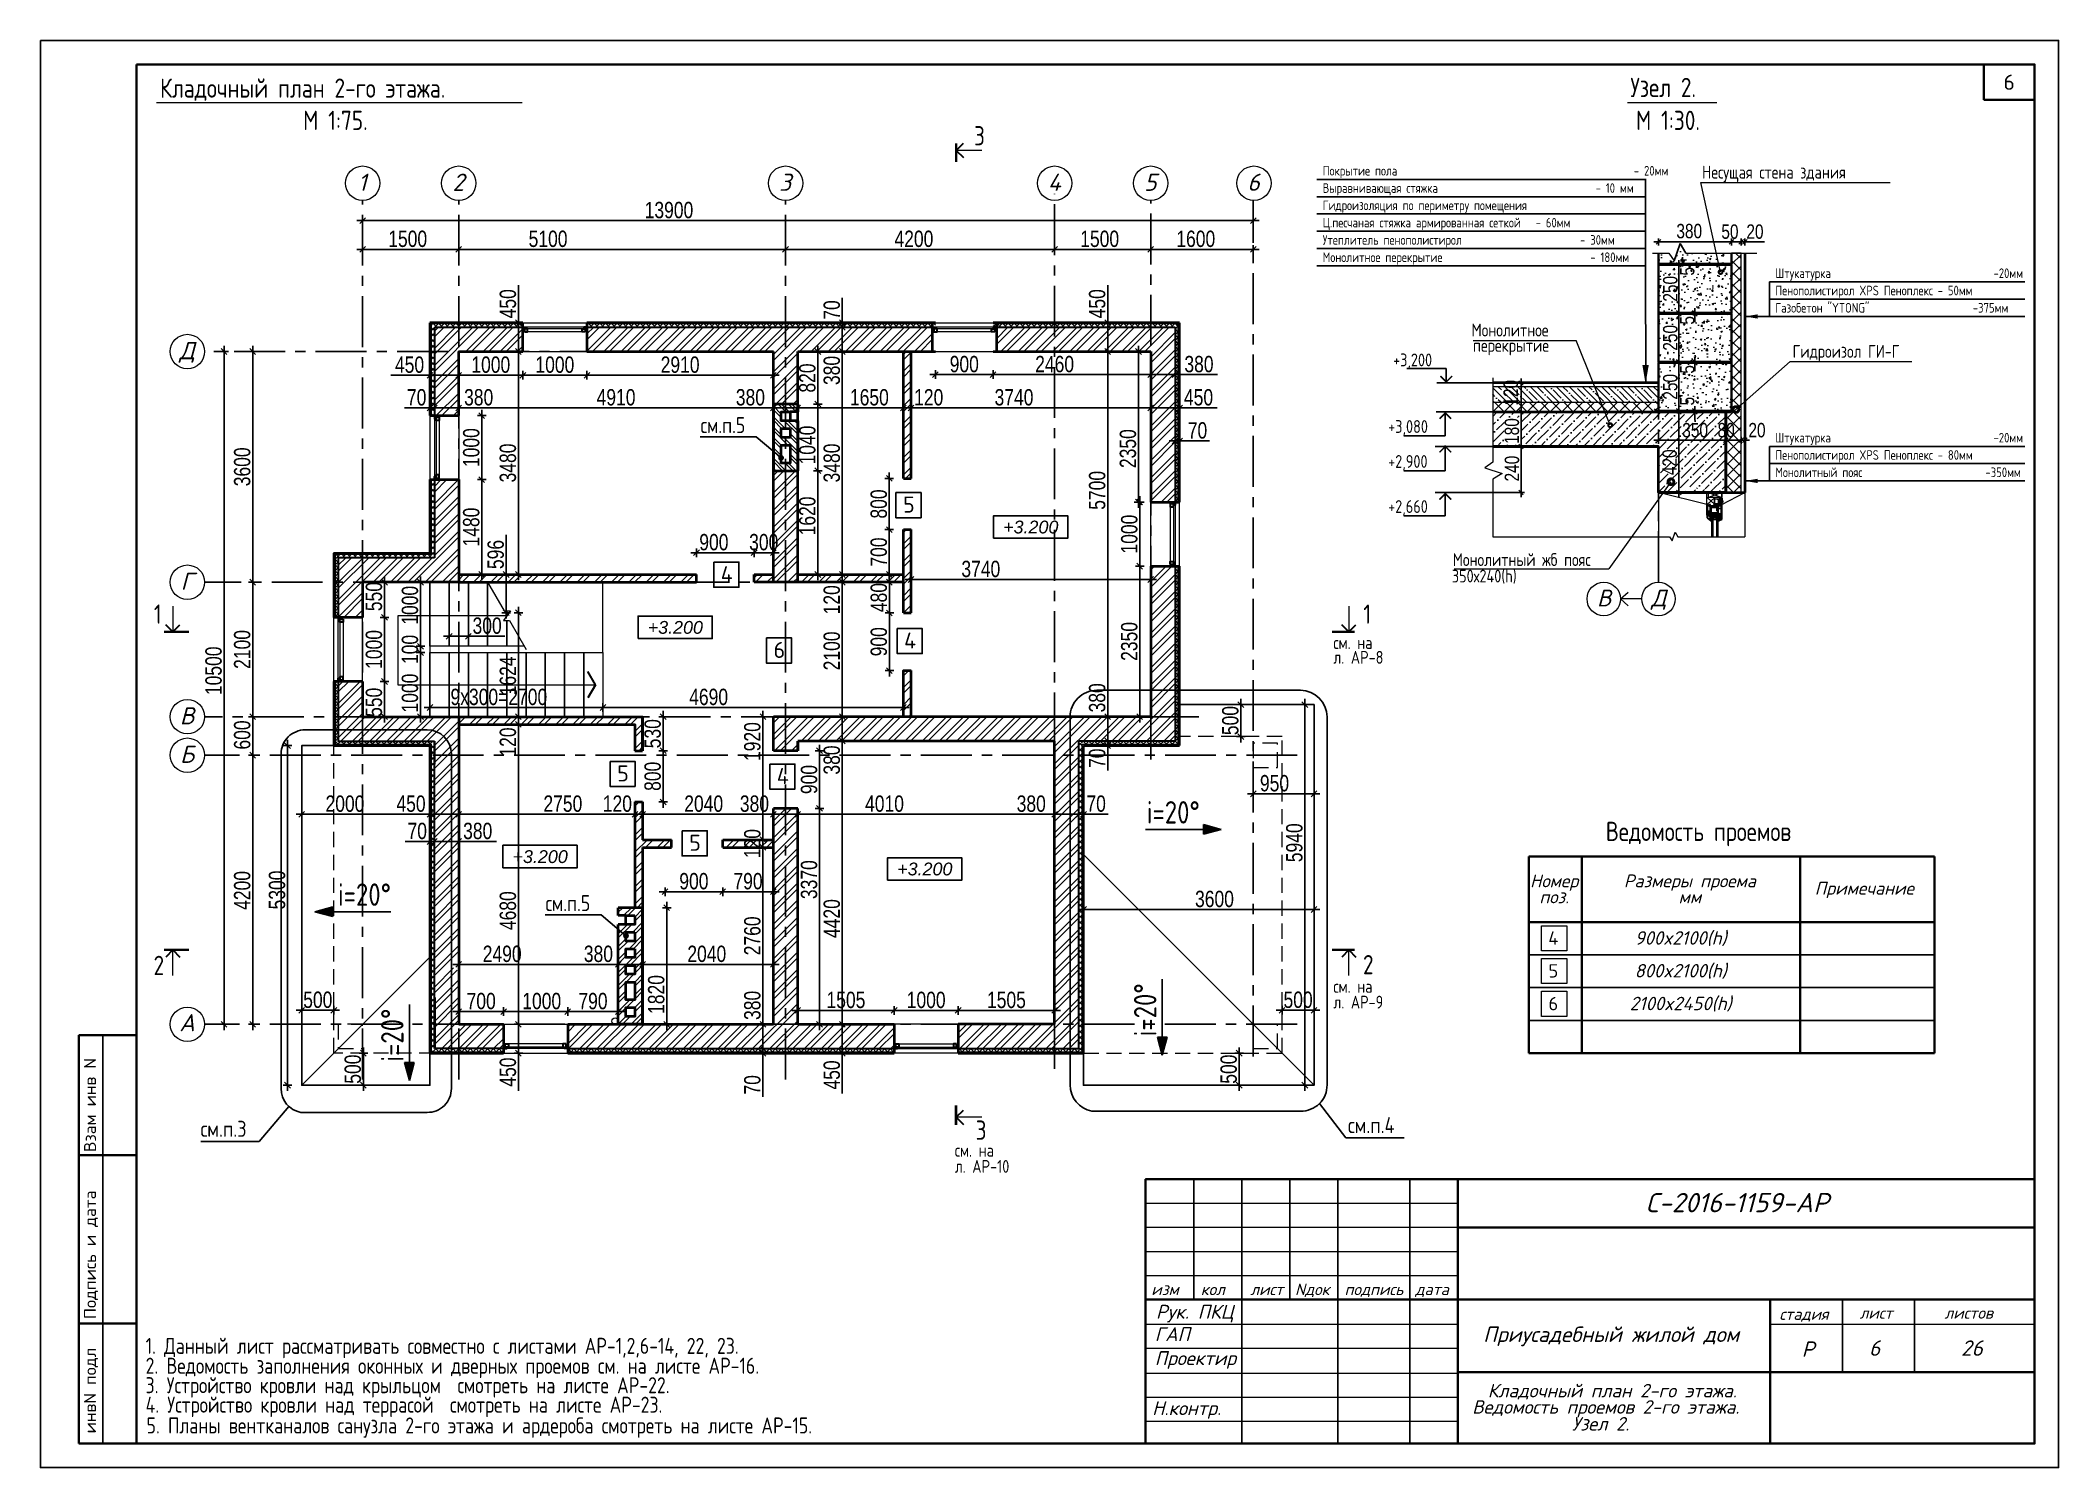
# Model space of a CAD drawing. Extents: x -12289450 to -10763036, y -7834513 to -6150123.
# Drawn here: x -11172519 to -11141019, y -7694536 to -7672261 of the extents above; entities that cross this region are included whole.
import ezdxf

# ---------------------------------------------------------------- set-up
doc = ezdxf.new("R2010")
doc.units = 0
doc.header["$LTSCALE"] = 25
doc.header["$PDMODE"] = 35
for name, pattern in [('CENTER', [50.8, 31.75, -6.35, 6.35, -6.35]), ('HIDDEN2', [4.7625, 3.175, -1.5875]), ('KEL', [2.25, 1, -1.25])]:
    doc.linetypes.add(name, pattern=pattern)
doc.layers.get('DefPoints').update_dxf_attribs({"color": 10, "lineweight": 30})
for name, color, linetype in [('001-ПЕРЕГОРОДКИ', 5, 'Continuous'), ('003-ТЕКСТ', 7, 'Continuous'), ('004-ВСПЛИНИИ', 15, 'Continuous'), ('005-РАЗМЕРЫ', 252, 'Continuous'), ('008-ШТРИХОВКА', 252, 'Continuous'), ('014-ОСИ', 251, 'CENTER'), ('093200', 7, 'Continuous'), ('1', 7, 'Continuous'), ('Annotation - Text', 7, 'Continuous'), ('ArchiCAD', 7, 'Continuous'), ('EEE', 7, 'Continuous'), ('kassa', 7, 'Continuous'), ('OK_DV', 7, 'Continuous'), ('TARVIKE', 6, 'Continuous'), ('Крыши', 7, 'Continuous'), ('Новое', 51, 'Continuous'), ('Примечания', 7, 'Continuous'), ('Текст', 7, 'Continuous'), ('Чертеж эскизный', 7, 'Continuous')]:
    doc.layers.add(name, color=color, linetype=linetype)
for name, color, linetype, lineweight in [('ROSTV', 5, 'Continuous', 30), ('text', 1, 'Continuous', 15), ('Газобетон', 42, 'Continuous', 40), ('Перегор', 4, 'Continuous', 20), ('Перегородки', 52, 'Continuous', 30), ('СТЕНЫ', 5, 'Continuous', 40), ('тонкий', 114, 'Continuous', 20), ('штриховка', 252, 'Continuous', 9)]:
    doc.layers.add(name, color=color, linetype=linetype, lineweight=lineweight)
doc.layers.add('Окна ArchiCAD_Ном._пера__23', color=7, linetype='Continuous', lineweight=30, true_color=0xff6600)
doc.layers.add('Окна ArchiCAD_Ном._пера__3', color=7, linetype='Continuous', lineweight=15, true_color=0xff6600)
doc.styles.add('gismo', font='isocpeui.ttf')
doc.styles.add('GOST 2.304', font='cs_gost2304.shx')
doc.styles.add('SIMP701', font='simplex701.shx')
doc.styles.get("Standard").update_dxf_attribs({"font": 'arial.ttf'})
doc.styles.add('TXT0', font='txt', dxfattribs={"width": 0.8})
doc.styles.add('ГОСТ 2.304', font='CS_Gost2304.shx')
doc.styles.add('Текстер', font='ariali.ttf')
doc.dimstyles.new('РАЗМЕРЫ', dxfattribs={"dimscale": 30, "dimtxt": 8.5, "dimasz": 0.15, "dimexe": 0, "dimexo": 0, "dimgap": 1.2, "dimtad": 1, "dimdec": 0, "dimzin": 0, "dimdsep": 46, "dimtxsty": 'TXT0', "dimblk1": 'A8MITTA', "dimblk2": 'A8MITTA', "dimsah": 1, "dimcen": 2, "dimse1": 1, "dimse2": 1, "dimadec": 0, "dimazin": 0, "dimtp": 6, "dimtm": 6, "dimtfac": 1, "dimtdec": 0, "dimtofl": 0, "dimtmove": 0, "dimatfit": 3, "dimldrblk": 'A8MITTA', "dimfxl": 0, "dimtolj": 1, "dimtzin": 0, "dimarcsym": 0})

msp = doc.modelspace()

# ---------------------------------------------------------------- texts
at = {"lineweight": 25, "ltscale": 20, "style": 'GOST 2.304'}
for s, p in [('Несущая стена здания', (-11146582.6, -7674418.2)), ('Монолитное', (-11150182, -7676882.5)), ('перекрытие', (-11150160.1, -7677121.7)), ('Гидроизол ГИ-Г', (-11145171.1, -7677214.6)), ('Монолитный жб пояс', (-11150474.7, -7680465.2)), ('350х240(h)', (-11150489.4, -7680722))]:
    msp.add_text(s, height=200, dxfattribs=at).set_placement(p)
at = {"insert": (-11141880.9, -7672795), "char_height": 238.064, "width": 453.455, "attachment_point": 1}
msp.add_mtext('{\\Fsimplex|c0;6}', dxfattribs=at)
at = {"layer": '003-ТЕКСТ', "lineweight": 30, "style": 'SIMP701'}
for s, height, p in [('Взам инв N', 187.5, (-11171650.2, -7689612.9)), ('Подпись и дата', 187.497, (-11171650.2, -7692218.2)), ('инвN подл', 187.5, (-11171650.2, -7694001.6))]:
    msp.add_text(s, height=height, rotation=90, dxfattribs=at).set_placement(p)
at = {"layer": '008-ШТРИХОВКА', "ltscale": 3, "char_height": 225, "attachment_point": 5, "style": 'TXT0'}
for s, insert in [('\\A1;380', (-11146784.2, -7675238.9)), ('\\A1;50', (-11146149.2, -7675247.3)), ('\\A1;20', (-11145758.8, -7675247.3)), ('\\A1;350', (-11146692.5, -7678346)), ('\\A1;80', (-11146207.5, -7678346)), ('\\A1;20', (-11145726.9, -7678346))]:
    msp.add_mtext(s, dxfattribs=dict(at, insert=insert))
at = {"layer": '008-ШТРИХОВКА', "ltscale": 3, "char_height": 225, "attachment_point": 5, "rotation": 90, "style": 'TXT0'}
for s, insert in [('\\A1;5', (-11146815.3, -7675865.7)), ('\\A1;250', (-11147079.3, -7676138.5)), ('\\A1;250', (-11147079.3, -7676903.5)), ('\\A1;5', (-11146815.3, -7676630.7)), ('\\A1;5', (-11146815.3, -7677395.7)), ('\\A1;120', (-11149569.3, -7677761.2)), ('\\A1;250', (-11147079.3, -7677668.5)), ('\\A1;5', (-11146815.3, -7677892.3)), ('\\A1;180', (-11149551.9, -7678358.5)), ('\\A1;420', (-11147089.5, -7678845.3)), ('\\A1;240', (-11149550.5, -7678944.3))]:
    msp.add_mtext(s, dxfattribs=dict(at, insert=insert))
at = {"layer": 'Annotation - Text', "color": 0, "lineweight": 25}
for s, height, style, p in [('Кладочный план 2-го этажа.', 300, 'GOST 2.304', (-11170650.8, -7673156.3)), ('Узел 2.', 300, 'GOST 2.304', (-11147702, -7673146.4)), ('М 1:75.', 300, 'GOST 2.304', (-11168418, -7673659.6)), ('М 1:30.', 300, 'GOST 2.304', (-11147615.5, -7673659.6)), ('см.п.5', 250, 'GOST 2.304', (-11162215.9, -7678391.2)), ('см.п.5', 250, 'GOST 2.304', (-11164635.9, -7685851.2)), ('С-2016-1159-АР', 300.621, 'gismo', (-11147462.4, -7690550.6)), ('изм', 180.37, 'gismo', (-11155180.9, -7691844.1)), ('кол', 180.37, 'gismo', (-11154408.4, -7691844.1)), ('лист', 180.37, 'gismo', (-11153635.8, -7691844.1)), ('Nдок', 180.37, 'gismo', (-11152936.8, -7691844.1)), ('подпись', 180.37, 'gismo', (-11152164.2, -7691844.1)), ('дата', 180.37, 'gismo', (-11151060.6, -7691844.1)), ('Рук. ПКЦ', 216.45, 'gismo', (-11155107.4, -7692211.7)), ('стадия', 180.37, 'gismo', (-11145376.7, -7692230)), ('лист', 180.37, 'gismo', (-11144125.8, -7692211.7)), ('листов', 180.37, 'gismo', (-11142801.4, -7692211.7)), ('1. Данный лист рассматривать совместно с листами АР-1,2,6-14, 22, 23.', 250, 'GOST 2.304', (-11170876.4, -7692760.5)), ('ГАП', 216.45, 'gismo', (-11155125.8, -7692560.9)), ('Приусадебный жилой дом', 240.497, 'gismo', (-11150000.1, -7692575.3)), ('Р', 240.5, 'gismo', (-11145029.6, -7692807.1)), ('6', 240.5, 'gismo', (-11143978.4, -7692790.5)), ('26', 240.5, 'gismo', (-11142541.5, -7692790.5)), ('2. Ведомость заполнения оконных и дверных проемов см. на листе АР-16.', 250, 'GOST 2.304', (-11170876.4, -7693070.9)), ('Проектир', 216.45, 'gismo', (-11155125.8, -7692935.9)), ('3. Устройство кровли над крыльцом  смотреть на листе АР-22.', 250, 'GOST 2.304', (-11170876.4, -7693375)), ('4. Устройство кровли над террасой  смотреть на листе АР-23.', 250, 'GOST 2.304', (-11170876.4, -7693679.2)), ('Н.контр.', 216.45, 'gismo', (-11155166.9, -7693715.8)), ('Ведомость проемов 2-го этажа.', 210.938, 'gismo', (-11150171.9, -7693694.4)), ('Кладочный план 2-го этажа.', 210.938, 'gismo', (-11149929, -7693440.1)), ('5. Планы вентканалов санузла 2-го этажа и ардероба смотреть на листе АР-15.', 250, 'GOST 2.304', (-11170861.3, -7694002.7)), ('Узел 2.', 210.94, 'gismo', (-11148614.1, -7693957.6))]:
    msp.add_text(s, height=height, dxfattribs=dict(at, style=style)).set_placement(p)
at = {"layer": 'Annotation - Text', "color": 0, "lineweight": 25, "attachment_point": 2, "style": 'gismo'}
for s, insert, char_height in [('1', (-11167494.7, -7674341.4), 268.3), ('2', (-11165994.7, -7674341.4), 268.3), ('3', (-11160894.7, -7674341.4), 268.3), ('4', (-11156694.7, -7674341.4), 268.3), ('5', (-11155194.7, -7674341.4), 268.3), ('6', (-11153584.7, -7674341.4), 268.3), ('Д', (-11170229.2, -7676968.4), 268.3), ('Г', (-11170229.2, -7680568.4), 268.3), ('В', (-11148113.8, -7680833.3), 262), ('Д', (-11147260.4, -7680833.3), 262), ('В', (-11170229.2, -7682668.4), 268.3), ('Б', (-11170229.2, -7683268.4), 268.3), ('{\\fISOCPEUR|b0|i0|c204|p34;4}', (-11148905, -7686167.2), 208.845), ('{\\fISOCPEUR|b0|i0|c204|p34;5}', (-11148905, -7686678.8), 208.845), ('{\\fISOCPEUR|b0|i0|c204|p34;6}', (-11148905, -7687190.4), 208.845), ('A', (-11170229.2, -7687457.2), 268.3)]:
    msp.add_mtext(s, dxfattribs=dict(at, insert=insert, char_height=char_height))
at = {"layer": 'Annotation - Text', "color": 0, "lineweight": 40, "char_height": 250, "attachment_point": 2, "style": 'gismo'}
for s, insert in [('{\\fISOCPEUR|b0|i0|c204|p34;5}', (-11158963.6, -7679381.7)), ('{\\fISOCPEUR|b0|i0|c204|p34;4}', (-11161806.7, -7680467.2)), ('{\\fISOCPEUR|b0|i0|c204|p34;4}', (-11158944.6, -7681502.7)), ('{\\fISOCPEUR|b0|i0|c204|p34;6}', (-11160985.2, -7681649.9)), ('{\\fISOCPEUR|b0|i0|c204|p34;5}', (-11163425.5, -7683576.5)), ('{\\fISOCPEUR|b0|i0|c204|p34;4}', (-11160932.1, -7683618)), ('{\\fISOCPEUR|b0|i0|c204|p34;5}', (-11162301.1, -7684659.3))]:
    msp.add_mtext(s, dxfattribs=dict(at, insert=insert))
at = {"layer": 'Annotation - Text', "color": 0, "lineweight": 25, "insert": (-11148086.6, -7684456.9), "char_height": 300, "width": 19612.659, "attachment_point": 1, "style": 'GOST 2.304'}
msp.add_mtext('Ведомость проемов ', dxfattribs=at)
at = {"layer": 'ArchiCAD', "color": 7, "linetype": 'Continuous', "lineweight": 25, "attachment_point": 2}
for s, insert, char_height in [('{\\fISOCPEUR|b1|i1|c204|p34;Номер}', (-11148893, -7685279.1), 200), ('{\\fISOCPEUR|b1|i1|c204|p34;Размеры проема}', (-11146774.8, -7685279.1), 200), ('{\\fISOCPEUR|b1|i1|c204|p34;поз.}', (-11148893, -7685529), 200), ('{\\fISOCPEUR|b1|i1|c204|p34;мм}', (-11146774.8, -7685529), 200), ('{\\fISOCPEUR|b0|i1|c204|p34;Примечание}', (-11144051.5, -7685393.8), 200), ('{\\fISOCPEUR|b1|i1|c0|p34;900x2100(h)}', (-11146918.7, -7686164.4), 210), ('{\\fISOCPEUR|b1|i1|c0|p34;800x2\\fISOCPEUR|b1|i1|c204|p34;10\\fISOCPEUR|b1|i1|c0|p34;0(h)}', (-11146918.7, -7686676), 210), ('{\\fISOCPEUR|b1|i1|c0|p34;2100x2450(h)}', (-11146918.7, -7687187.6), 210)]:
    msp.add_mtext(s, dxfattribs=dict(at, insert=insert, char_height=char_height))
at = {"layer": 'text', "color": 7, "lineweight": 25, "style": 'SIMP701', "width": 0.8}
for s, p in [('см.п.4', (-11152111.3, -7689315.3)), ('см.п.3', (-11170018.9, -7689373.6))]:
    msp.add_text(s, height=250, dxfattribs=at).set_placement(p)
at = {"layer": 'Примечания', "linetype": 'Continuous', "lineweight": 25, "ltscale": 50, "style": 'GOST 2.304'}
for s, p in [('+3,200', (-11151406.3, -7677348.6)), ('+3,080', (-11151482.9, -7678388)), ('+2,900', (-11151482.9, -7678933.2)), ('+2,660', (-11151482.9, -7679636.7))]:
    msp.add_text(s, height=200, dxfattribs=at).set_placement(p)
at = {"layer": 'Примечания', "color": 7, "lineweight": 25, "attachment_point": 4}
for s, insert, char_height in [('{\\fGOST 2.304 type A|b0|i0|c0|p34;3}', (-11157946.8, -7673750.1), 300), ('{\\fGOST 2.304 type A|b0|i0|c0|p34;1}', (-11170747, -7681214.9), 300), ('{\\fGOST 2.304 type A|b0|i0|c0|p34;1}', (-11151870.9, -7681214.9), 300), ('{\\fGOST 2.304 type A|b0|i0|c204|p34;л. АР-\\fGOST 2.304 type A|b0|i0|c0|p34;8}', (-11152338.7, -7681890.1), 200), ('{\\fGOST 2.304 type A|b0|i0|c204|p34;см. на}', (-11152338.7, -7681661.4), 200), ('{\\fGOST 2.304 type A|b0|i0|c0|p34;2}', (-11170752.4, -7686697.6), 300), ('{\\fGOST 2.304 type A|b0|i0|c0|p34;2}', (-11151876.3, -7686686.1), 300), ('{\\fGOST 2.304 type A|b0|i0|c204|p34;л. АР-\\fGOST 2.304 type A|b0|i0|c0|p34;9}', (-11152338.7, -7687271.4), 200), ('{\\fGOST 2.304 type A|b0|i0|c204|p34;см. на}', (-11152338.7, -7687025.8), 200), ('{\\fGOST 2.304 type A|b0|i0|c0|p34;3}', (-11157921.7, -7689269.1), 300), ('{\\fGOST 2.304 type A|b0|i0|c204|p34;л. АР-\\fGOST 2.304 type A|b0|i0|c0|p34;10}', (-11158247, -7689835.3), 200), ('{\\fGOST 2.304 type A|b0|i0|c204|p34;см. на}', (-11158247, -7689583.9), 200)]:
    msp.add_mtext(s, dxfattribs=dict(at, insert=insert, char_height=char_height))
at = {"layer": 'Текст', "linetype": 'Continuous', "lineweight": 25, "ltscale": 100}
for rotation, style, p in [(360, 'ГОСТ 2.304', (-11155251.9, -7684484.2)), (360, 'ГОСТ 2.304', (-11167875.2, -7685768.1)), (90, 'GOST 2.304', (-11155100, -7687806.6)), (90, 'GOST 2.304', (-11166850.8, -7688201))]:
    msp.add_text('i=20%%D', height=350, rotation=rotation, dxfattribs=dict(at, style=style)).set_placement(p)
at = {"layer": 'тонкий', "lineweight": 25, "ltscale": 2, "style": 'GOST 2.304'}
for s, p in [('Покрытие пола                                                - 20мм   ', (-11152504.6, -7674370.9)), ('Выравнивающая стяжка                                - 10 мм', (-11152504.6, -7674640.9)), ('Гидроизоляция по периметру помещения', (-11152504.6, -7674910.9)), ('Ц.песчаная стяжка армированная сеткой   - 60мм', (-11152504.6, -7675180.9)), ('Утеплитель пенополистирол                        - 30мм', (-11152504.6, -7675450.9)), ('Монолитное перекрытие                              - 180мм', (-11152504.6, -7675720.9)), ('Штукатурка                                 -20мм ', (-11145440.7, -7675970.1)), ('Пенополистирол XPS Пеноплекс - 50мм', (-11145440.7, -7676240.1)), ('Газобетон "YTONG"                     -375мм', (-11145440.7, -7676510.1)), ('Штукатурка                                 -20мм ', (-11145440.7, -7678537.2)), ('Пенополистирол XPS Пеноплекс - 80мм', (-11145440.7, -7678807.2)), ('Монолитный пояс                         -350мм', (-11145440.7, -7679077.2))]:
    msp.add_text(s, height=150, dxfattribs=at).set_placement(p)

# ---------------------------------------------------------------- blocks, each defined once
blk = doc.blocks.new('A8MITTA', base_point=(3180, 3140))
for p, q in [((3170, 3130), (3190, 3150)), ((3180, 3155), (3180, 3125)), ((3160, 3140), (3200, 3140))]:
    blk.add_line(p, q)
blk = doc.blocks.new('*D286')
at = {"layer": '005-РАЗМЕРЫ', "color": 0, "lineweight": -2, "ltscale": 1.2, "transparency": 16777216}
blk.add_line((-11165984, -7675524), (-11160893, -7675524), dxfattribs=at)
at = {"layer": 'DefPoints', "color": 0, "ltscale": 1.2, "transparency": 16777216}
for p in [(-11160889, -7675524), (-11165989, -7675693), (-11160889, -7675693)]:
    blk.add_point(p, dxfattribs=at)
at = {"layer": '005-РАЗМЕРЫ', "color": 0, "lineweight": -2, "ltscale": 1.2, "transparency": 16777216, "xscale": 4.5, "yscale": 4.5, "zscale": 4.5, "rotation": 180}
blk.add_blockref('A8MITTA', (-11165989, -7675524), dxfattribs=at)
at = {"layer": '005-РАЗМЕРЫ', "color": 0, "lineweight": -2, "ltscale": 1.2, "transparency": 16777216, "xscale": 4.5, "yscale": 4.5, "zscale": 4.5}
blk.add_blockref('A8MITTA', (-11160889, -7675524), dxfattribs=at)
at = {"layer": '005-РАЗМЕРЫ', "color": 0, "ltscale": 1.2, "transparency": 16777216, "insert": (-11164595, -7675360), "char_height": 255, "attachment_point": 5, "style": 'TXT0'}
blk.add_mtext('\\A1;5100', dxfattribs=at)
blk = doc.blocks.new('*D287')
at = {"layer": '005-РАЗМЕРЫ', "color": 0, "lineweight": -2, "ltscale": 1.2, "transparency": 16777216}
blk.add_line((-11167484, -7675074), (-11153593, -7675074), dxfattribs=at)
at = {"layer": 'DefPoints', "color": 0, "ltscale": 1.2, "transparency": 16777216}
for p in [(-11153589, -7675074), (-11167489, -7676020), (-11153589, -7676238)]:
    blk.add_point(p, dxfattribs=at)
at = {"layer": '005-РАЗМЕРЫ', "color": 0, "lineweight": -2, "ltscale": 1.2, "transparency": 16777216, "xscale": 4.5, "yscale": 4.5, "zscale": 4.5, "rotation": 180}
blk.add_blockref('A8MITTA', (-11167489, -7675074), dxfattribs=at)
at = {"layer": '005-РАЗМЕРЫ', "color": 0, "lineweight": -2, "ltscale": 1.2, "transparency": 16777216, "xscale": 4.5, "yscale": 4.5, "zscale": 4.5}
blk.add_blockref('A8MITTA', (-11153589, -7675074), dxfattribs=at)
at = {"layer": '005-РАЗМЕРЫ', "color": 0, "ltscale": 1.2, "transparency": 16777216, "insert": (-11162708, -7674911), "char_height": 255, "attachment_point": 5, "style": 'TXT0'}
blk.add_mtext('\\A1;13900', dxfattribs=at)
blk = doc.blocks.new('*D288')
at = {"layer": '005-РАЗМЕРЫ', "color": 0, "lineweight": -2, "ltscale": 1.2, "transparency": 16777216}
blk.add_line((-11167484, -7675524), (-11165993, -7675524), dxfattribs=at)
at = {"layer": 'DefPoints', "color": 0, "ltscale": 1.2, "transparency": 16777216}
for p in [(-11165989, -7675524), (-11167489, -7675693), (-11165989, -7675693)]:
    blk.add_point(p, dxfattribs=at)
at = {"layer": '005-РАЗМЕРЫ', "color": 0, "lineweight": -2, "ltscale": 1.2, "transparency": 16777216, "xscale": 4.5, "yscale": 4.5, "zscale": 4.5, "rotation": 180}
blk.add_blockref('A8MITTA', (-11167489, -7675524), dxfattribs=at)
at = {"layer": '005-РАЗМЕРЫ', "color": 0, "lineweight": -2, "ltscale": 1.2, "transparency": 16777216, "xscale": 4.5, "yscale": 4.5, "zscale": 4.5}
blk.add_blockref('A8MITTA', (-11165989, -7675524), dxfattribs=at)
at = {"layer": '005-РАЗМЕРЫ', "color": 0, "ltscale": 1.2, "transparency": 16777216, "insert": (-11166786, -7675360), "char_height": 255, "attachment_point": 5, "style": 'TXT0'}
blk.add_mtext('\\A1;1500', dxfattribs=at)
blk = doc.blocks.new('*D289')
at = {"layer": '005-РАЗМЕРЫ', "color": 0, "lineweight": -2, "ltscale": 1.2, "transparency": 16777216}
blk.add_line((-11160884, -7675524), (-11156693, -7675524), dxfattribs=at)
at = {"layer": 'DefPoints', "color": 0, "ltscale": 1.2, "transparency": 16777216}
for p in [(-11156689, -7675524), (-11160889, -7675693), (-11156689, -7675693)]:
    blk.add_point(p, dxfattribs=at)
at = {"layer": '005-РАЗМЕРЫ', "color": 0, "lineweight": -2, "ltscale": 1.2, "transparency": 16777216, "xscale": 4.5, "yscale": 4.5, "zscale": 4.5, "rotation": 180}
blk.add_blockref('A8MITTA', (-11160889, -7675524), dxfattribs=at)
at = {"layer": '005-РАЗМЕРЫ', "color": 0, "lineweight": -2, "ltscale": 1.2, "transparency": 16777216, "xscale": 4.5, "yscale": 4.5, "zscale": 4.5}
blk.add_blockref('A8MITTA', (-11156689, -7675524), dxfattribs=at)
at = {"layer": '005-РАЗМЕРЫ', "color": 0, "ltscale": 1.2, "transparency": 16777216, "insert": (-11158885, -7675360), "char_height": 255, "attachment_point": 5, "style": 'TXT0'}
blk.add_mtext('\\A1;4200', dxfattribs=at)
blk = doc.blocks.new('*D290')
at = {"layer": '005-РАЗМЕРЫ', "color": 0, "lineweight": -2, "ltscale": 1.2, "transparency": 16777216}
blk.add_line((-11156684, -7675524), (-11155193, -7675524), dxfattribs=at)
at = {"layer": 'DefPoints', "color": 0, "ltscale": 1.2, "transparency": 16777216}
for p in [(-11155189, -7675524), (-11156689, -7675693), (-11155189, -7675693)]:
    blk.add_point(p, dxfattribs=at)
at = {"layer": '005-РАЗМЕРЫ', "color": 0, "lineweight": -2, "ltscale": 1.2, "transparency": 16777216, "xscale": 4.5, "yscale": 4.5, "zscale": 4.5, "rotation": 180}
blk.add_blockref('A8MITTA', (-11156689, -7675524), dxfattribs=at)
at = {"layer": '005-РАЗМЕРЫ', "color": 0, "lineweight": -2, "ltscale": 1.2, "transparency": 16777216, "xscale": 4.5, "yscale": 4.5, "zscale": 4.5}
blk.add_blockref('A8MITTA', (-11155189, -7675524), dxfattribs=at)
at = {"layer": '005-РАЗМЕРЫ', "color": 0, "ltscale": 1.2, "transparency": 16777216, "insert": (-11155986, -7675360), "char_height": 255, "attachment_point": 5, "style": 'TXT0'}
blk.add_mtext('\\A1;1500', dxfattribs=at)
blk = doc.blocks.new('*D291')
at = {"layer": '005-РАЗМЕРЫ', "color": 0, "lineweight": -2, "ltscale": 1.2, "transparency": 16777216}
blk.add_line((-11155184, -7675524), (-11153593, -7675524), dxfattribs=at)
at = {"layer": 'DefPoints', "color": 0, "ltscale": 1.2, "transparency": 16777216}
for p in [(-11153589, -7675524), (-11155189, -7675693), (-11153589, -7675658)]:
    blk.add_point(p, dxfattribs=at)
at = {"layer": '005-РАЗМЕРЫ', "color": 0, "lineweight": -2, "ltscale": 1.2, "transparency": 16777216, "xscale": 4.5, "yscale": 4.5, "zscale": 4.5, "rotation": 180}
blk.add_blockref('A8MITTA', (-11155189, -7675524), dxfattribs=at)
at = {"layer": '005-РАЗМЕРЫ', "color": 0, "lineweight": -2, "ltscale": 1.2, "transparency": 16777216, "xscale": 4.5, "yscale": 4.5, "zscale": 4.5}
blk.add_blockref('A8MITTA', (-11153589, -7675524), dxfattribs=at)
at = {"layer": '005-РАЗМЕРЫ', "color": 0, "ltscale": 1.2, "transparency": 16777216, "insert": (-11154486, -7675360), "char_height": 255, "attachment_point": 5, "style": 'TXT0'}
blk.add_mtext('\\A1;1600', dxfattribs=at)
blk = doc.blocks.new('*D292')
at = {"layer": '005-РАЗМЕРЫ', "color": 0, "lineweight": -2, "ltscale": 1.2, "transparency": 16777216}
blk.add_line((-11169205, -7687613), (-11169205, -7683422), dxfattribs=at)
at = {"layer": 'DefPoints', "color": 0, "ltscale": 1.2, "transparency": 16777216}
for p in [(-11169205, -7683417), (-11169137, -7683417), (-11169154, -7687617)]:
    blk.add_point(p, dxfattribs=at)
at = {"layer": '005-РАЗМЕРЫ', "color": 0, "lineweight": -2, "ltscale": 1.2, "transparency": 16777216, "xscale": 4.5, "yscale": 4.5, "zscale": 4.5}
for p, rotation in [((-11169205, -7683417), 90), ((-11169205, -7687617), 270)]:
    blk.add_blockref('A8MITTA', p, dxfattribs=dict(at, rotation=rotation))
at = {"layer": '005-РАЗМЕРЫ', "color": 0, "ltscale": 1.2, "transparency": 16777216, "insert": (-11169368, -7685528), "char_height": 255, "attachment_point": 5, "rotation": 90, "style": 'TXT0'}
blk.add_mtext('\\A1;4200', dxfattribs=at)
blk = doc.blocks.new('*D293')
at = {"layer": '005-РАЗМЕРЫ', "color": 0, "lineweight": -2, "ltscale": 1.2, "transparency": 16777216}
blk.add_line((-11169652, -7687613), (-11169652, -7677122), dxfattribs=at)
at = {"layer": 'DefPoints', "color": 0, "ltscale": 1.2, "transparency": 16777216}
for p in [(-11169652, -7677117), (-11169475, -7677117), (-11169527, -7687617)]:
    blk.add_point(p, dxfattribs=at)
at = {"layer": '005-РАЗМЕРЫ', "color": 0, "lineweight": -2, "ltscale": 1.2, "transparency": 16777216, "xscale": 4.5, "yscale": 4.5, "zscale": 4.5}
for p, rotation in [((-11169652, -7677117), 90), ((-11169652, -7687617), 270)]:
    blk.add_blockref('A8MITTA', p, dxfattribs=dict(at, rotation=rotation))
at = {"layer": '005-РАЗМЕРЫ', "color": 0, "ltscale": 1.2, "transparency": 16777216, "insert": (-11169815, -7682100), "char_height": 255, "attachment_point": 5, "rotation": 90, "style": 'TXT0'}
blk.add_mtext('\\A1;10500', dxfattribs=at)
blk = doc.blocks.new('*D294')
at = {"layer": '005-РАЗМЕРЫ', "color": 0, "lineweight": -2, "ltscale": 1.2, "transparency": 16777216}
blk.add_line((-11169205, -7683413), (-11169205, -7682822), dxfattribs=at)
at = {"layer": 'DefPoints', "color": 0, "ltscale": 1.2, "transparency": 16777216}
for p in [(-11169391, -7682817), (-11169205, -7682817), (-11169391, -7683417)]:
    blk.add_point(p, dxfattribs=at)
at = {"layer": '005-РАЗМЕРЫ', "color": 0, "lineweight": -2, "ltscale": 1.2, "transparency": 16777216, "xscale": 4.5, "yscale": 4.5, "zscale": 4.5}
for p, rotation in [((-11169205, -7682817), 90), ((-11169205, -7683417), 270)]:
    blk.add_blockref('A8MITTA', p, dxfattribs=dict(at, rotation=rotation))
at = {"layer": '005-РАЗМЕРЫ', "color": 0, "ltscale": 1.2, "transparency": 16777216, "insert": (-11169368, -7683102), "char_height": 255, "attachment_point": 5, "rotation": 90, "style": 'TXT0'}
blk.add_mtext('\\A1;600', dxfattribs=at)
blk = doc.blocks.new('*D295')
at = {"layer": '005-РАЗМЕРЫ', "color": 0, "lineweight": -2, "ltscale": 1.2, "transparency": 16777216}
blk.add_line((-11169205, -7682813), (-11169205, -7680722), dxfattribs=at)
at = {"layer": 'DefPoints', "color": 0, "ltscale": 1.2, "transparency": 16777216}
for p in [(-11169205, -7680717), (-11169054, -7680717), (-11169391, -7682817)]:
    blk.add_point(p, dxfattribs=at)
at = {"layer": '005-РАЗМЕРЫ', "color": 0, "lineweight": -2, "ltscale": 1.2, "transparency": 16777216, "xscale": 4.5, "yscale": 4.5, "zscale": 4.5}
for p, rotation in [((-11169205, -7680717), 90), ((-11169205, -7682817), 270)]:
    blk.add_blockref('A8MITTA', p, dxfattribs=dict(at, rotation=rotation))
at = {"layer": '005-РАЗМЕРЫ', "color": 0, "ltscale": 1.2, "transparency": 16777216, "insert": (-11169368, -7681767), "char_height": 255, "attachment_point": 5, "rotation": 90, "style": 'TXT0'}
blk.add_mtext('\\A1;2100', dxfattribs=at)
blk = doc.blocks.new('*D296')
at = {"layer": '005-РАЗМЕРЫ', "color": 0, "lineweight": -2, "ltscale": 1.2, "transparency": 16777216}
blk.add_line((-11169205, -7680713), (-11169205, -7677122), dxfattribs=at)
at = {"layer": 'DefPoints', "color": 0, "ltscale": 1.2, "transparency": 16777216}
for p in [(-11169205, -7677117), (-11169005, -7677117), (-11169054, -7680717)]:
    blk.add_point(p, dxfattribs=at)
at = {"layer": '005-РАЗМЕРЫ', "color": 0, "lineweight": -2, "ltscale": 1.2, "transparency": 16777216, "xscale": 4.5, "yscale": 4.5, "zscale": 4.5}
for p, rotation in [((-11169205, -7677117), 90), ((-11169205, -7680717), 270)]:
    blk.add_blockref('A8MITTA', p, dxfattribs=dict(at, rotation=rotation))
at = {"layer": '005-РАЗМЕРЫ', "color": 0, "ltscale": 1.2, "transparency": 16777216, "insert": (-11169368, -7678917), "char_height": 255, "attachment_point": 5, "rotation": 90, "style": 'TXT0'}
blk.add_mtext('\\A1;3600', dxfattribs=at)
blk = doc.blocks.new('*D297')
at = {"layer": '005-РАЗМЕРЫ', "color": 0, "lineweight": -2, "ltscale": 1.2, "transparency": 16777216}
for p, q in [((-11166364, -7677997), (-11165993, -7677997)), ((-11165989, -7677997), (-11165387, -7677997))]:
    blk.add_line(p, q, dxfattribs=at)
at = {"layer": 'DefPoints', "color": 0, "ltscale": 1.2, "transparency": 16777216}
for p in [(-11166369, -7677949), (-11166369, -7677997), (-11165989, -7677949)]:
    blk.add_point(p, dxfattribs=at)
at = {"layer": '005-РАЗМЕРЫ', "color": 0, "lineweight": -2, "ltscale": 1.2, "transparency": 16777216, "xscale": 4.5, "yscale": 4.5, "zscale": 4.5, "rotation": 180}
blk.add_blockref('A8MITTA', (-11166369, -7677997), dxfattribs=at)
at = {"layer": '005-РАЗМЕРЫ', "color": 0, "lineweight": -2, "ltscale": 1.2, "transparency": 16777216, "xscale": 4.5, "yscale": 4.5, "zscale": 4.5}
blk.add_blockref('A8MITTA', (-11165989, -7677997), dxfattribs=at)
at = {"layer": '005-РАЗМЕРЫ', "color": 0, "ltscale": 1.2, "transparency": 16777216, "insert": (-11165678, -7677833), "char_height": 255, "attachment_point": 5, "style": 'TXT0'}
blk.add_mtext('\\A1;380', dxfattribs=at)
blk = doc.blocks.new('*D298')
at = {"layer": '005-РАЗМЕРЫ', "color": 0, "lineweight": -2, "ltscale": 1.2, "transparency": 16777216}
blk.add_line((-11165984, -7677997), (-11161083, -7677997), dxfattribs=at)
at = {"layer": 'DefPoints', "color": 0, "ltscale": 1.2, "transparency": 16777216}
for p in [(-11165989, -7677949), (-11161079, -7677997), (-11161079, -7677997)]:
    blk.add_point(p, dxfattribs=at)
at = {"layer": '005-РАЗМЕРЫ', "color": 0, "lineweight": -2, "ltscale": 1.2, "transparency": 16777216, "xscale": 4.5, "yscale": 4.5, "zscale": 4.5, "rotation": 180}
blk.add_blockref('A8MITTA', (-11165989, -7677997), dxfattribs=at)
at = {"layer": '005-РАЗМЕРЫ', "color": 0, "lineweight": -2, "ltscale": 1.2, "transparency": 16777216, "xscale": 4.5, "yscale": 4.5, "zscale": 4.5}
blk.add_blockref('A8MITTA', (-11161079, -7677997), dxfattribs=at)
at = {"layer": '005-РАЗМЕРЫ', "color": 0, "ltscale": 1.2, "transparency": 16777216, "insert": (-11163534, -7677833), "char_height": 255, "attachment_point": 5, "style": 'TXT0'}
blk.add_mtext('\\A1;4910', dxfattribs=at)
blk = doc.blocks.new('*D299')
at = {"layer": '005-РАЗМЕРЫ', "color": 0, "lineweight": -2, "ltscale": 1.2, "transparency": 16777216}
for p, q in [((-11161079, -7677997), (-11161728, -7677997)), ((-11160703, -7677997), (-11161074, -7677997))]:
    blk.add_line(p, q, dxfattribs=at)
at = {"layer": 'DefPoints', "color": 0, "ltscale": 1.2, "transparency": 16777216}
for p in [(-11161079, -7677997), (-11160699, -7677922), (-11160699, -7677997)]:
    blk.add_point(p, dxfattribs=at)
at = {"layer": '005-РАЗМЕРЫ', "color": 0, "lineweight": -2, "ltscale": 1.2, "transparency": 16777216, "xscale": 4.5, "yscale": 4.5, "zscale": 4.5, "rotation": 180}
blk.add_blockref('A8MITTA', (-11161079, -7677997), dxfattribs=at)
at = {"layer": '005-РАЗМЕРЫ', "color": 0, "lineweight": -2, "ltscale": 1.2, "transparency": 16777216, "xscale": 4.5, "yscale": 4.5, "zscale": 4.5}
blk.add_blockref('A8MITTA', (-11160699, -7677997), dxfattribs=at)
at = {"layer": '005-РАЗМЕРЫ', "color": 0, "ltscale": 1.2, "transparency": 16777216, "insert": (-11161437, -7677833), "char_height": 255, "attachment_point": 5, "style": 'TXT0'}
blk.add_mtext('\\A1;380', dxfattribs=at)
blk = doc.blocks.new('*D300')
at = {"layer": '005-РАЗМЕРЫ', "color": 0, "lineweight": -2, "ltscale": 1.2, "transparency": 16777216}
blk.add_line((-11158924, -7677997), (-11155193, -7677997), dxfattribs=at)
at = {"layer": 'DefPoints', "color": 0, "ltscale": 1.2, "transparency": 16777216}
for p in [(-11158929, -7677997), (-11155189, -7677997), (-11155189, -7678072)]:
    blk.add_point(p, dxfattribs=at)
at = {"layer": '005-РАЗМЕРЫ', "color": 0, "lineweight": -2, "ltscale": 1.2, "transparency": 16777216, "xscale": 4.5, "yscale": 4.5, "zscale": 4.5, "rotation": 180}
blk.add_blockref('A8MITTA', (-11158929, -7677997), dxfattribs=at)
at = {"layer": '005-РАЗМЕРЫ', "color": 0, "lineweight": -2, "ltscale": 1.2, "transparency": 16777216, "xscale": 4.5, "yscale": 4.5, "zscale": 4.5}
blk.add_blockref('A8MITTA', (-11155189, -7677997), dxfattribs=at)
at = {"layer": '005-РАЗМЕРЫ', "color": 0, "ltscale": 1.2, "transparency": 16777216, "insert": (-11157323, -7677833), "char_height": 255, "attachment_point": 5, "style": 'TXT0'}
blk.add_mtext('\\A1;3740', dxfattribs=at)
blk = doc.blocks.new('*D301')
at = {"layer": '005-РАЗМЕРЫ', "color": 0, "lineweight": -2, "ltscale": 1.2, "transparency": 16777216}
for p, q in [((-11155184, -7677997), (-11154743, -7677997)), ((-11154739, -7677997), (-11154152, -7677997))]:
    blk.add_line(p, q, dxfattribs=at)
at = {"layer": 'DefPoints', "color": 0, "ltscale": 1.2, "transparency": 16777216}
for p in [(-11155189, -7677997), (-11154739, -7677977), (-11154739, -7677997)]:
    blk.add_point(p, dxfattribs=at)
at = {"layer": '005-РАЗМЕРЫ', "color": 0, "lineweight": -2, "ltscale": 1.2, "transparency": 16777216, "xscale": 4.5, "yscale": 4.5, "zscale": 4.5, "rotation": 180}
blk.add_blockref('A8MITTA', (-11155189, -7677997), dxfattribs=at)
at = {"layer": '005-РАЗМЕРЫ', "color": 0, "lineweight": -2, "ltscale": 1.2, "transparency": 16777216, "xscale": 4.5, "yscale": 4.5, "zscale": 4.5}
blk.add_blockref('A8MITTA', (-11154739, -7677997), dxfattribs=at)
at = {"layer": '005-РАЗМЕРЫ', "color": 0, "ltscale": 1.2, "transparency": 16777216, "insert": (-11154443, -7677833), "char_height": 255, "attachment_point": 5, "style": 'TXT0'}
blk.add_mtext('\\A1;450', dxfattribs=at)
blk = doc.blocks.new('*D332')
at = {"layer": '005-РАЗМЕРЫ', "color": 0, "lineweight": -2, "ltscale": 1.2, "transparency": 16777216}
blk.add_line((-11165058, -7682813), (-11165058, -7681198), dxfattribs=at)
at = {"layer": 'DefPoints', "color": 0, "ltscale": 1.2, "transparency": 16777216}
for p in [(-11165239, -7681193), (-11165058, -7681193), (-11165048, -7682817)]:
    blk.add_point(p, dxfattribs=at)
at = {"layer": '005-РАЗМЕРЫ', "color": 0, "lineweight": -2, "ltscale": 1.2, "transparency": 16777216, "xscale": 4.5, "yscale": 4.5, "zscale": 4.5}
for p, rotation in [((-11165058, -7681193), 90), ((-11165058, -7682817), 270)]:
    blk.add_blockref('A8MITTA', p, dxfattribs=dict(at, rotation=rotation))
at = {"layer": '005-РАЗМЕРЫ', "color": 0, "ltscale": 1.2, "transparency": 16777216, "insert": (-11165221, -7682180), "char_height": 255, "attachment_point": 5, "rotation": 90, "style": 'TXT0'}
blk.add_mtext('\\A1;1624', dxfattribs=at)
blk = doc.blocks.new('*D333')
at = {"layer": '005-РАЗМЕРЫ', "color": 0, "lineweight": -2, "ltscale": 1.2, "transparency": 16777216}
for p, q in [((-11165249, -7680597), (-11165249, -7679977)), ((-11165249, -7681189), (-11165249, -7680602))]:
    blk.add_line(p, q, dxfattribs=at)
at = {"layer": 'DefPoints', "color": 0, "ltscale": 1.2, "transparency": 16777216}
for p in [(-11165249, -7680597), (-11164871, -7680597), (-11165239, -7681193)]:
    blk.add_point(p, dxfattribs=at)
at = {"layer": '005-РАЗМЕРЫ', "color": 0, "lineweight": -2, "ltscale": 1.2, "transparency": 16777216, "xscale": 4.5, "yscale": 4.5, "zscale": 4.5}
for p, rotation in [((-11165249, -7680597), 90), ((-11165249, -7681193), 270)]:
    blk.add_blockref('A8MITTA', p, dxfattribs=dict(at, rotation=rotation))
at = {"layer": '005-РАЗМЕРЫ', "color": 0, "ltscale": 1.2, "transparency": 16777216, "insert": (-11165412, -7680285), "char_height": 255, "attachment_point": 5, "rotation": 90, "style": 'TXT0'}
blk.add_mtext('\\A1;596', dxfattribs=at)
blk = doc.blocks.new('*D334')
at = {"layer": '005-РАЗМЕРЫ', "color": 0, "lineweight": -2, "ltscale": 1.2, "transparency": 16777216}
blk.add_line((-11165058, -7680593), (-11165058, -7677122), dxfattribs=at)
at = {"layer": 'DefPoints', "color": 0, "ltscale": 1.2, "transparency": 16777216}
for p in [(-11165058, -7677117), (-11165058, -7677117), (-11164871, -7680597)]:
    blk.add_point(p, dxfattribs=at)
at = {"layer": '005-РАЗМЕРЫ', "color": 0, "lineweight": -2, "ltscale": 1.2, "transparency": 16777216, "xscale": 4.5, "yscale": 4.5, "zscale": 4.5}
for p, rotation in [((-11165058, -7677117), 90), ((-11165058, -7680597), 270)]:
    blk.add_blockref('A8MITTA', p, dxfattribs=dict(at, rotation=rotation))
at = {"layer": '005-РАЗМЕРЫ', "color": 0, "ltscale": 1.2, "transparency": 16777216, "insert": (-11165221, -7678857), "char_height": 255, "attachment_point": 5, "rotation": 90, "style": 'TXT0'}
blk.add_mtext('\\A1;3480', dxfattribs=at)
blk = doc.blocks.new('*D302')
at = {"layer": '005-РАЗМЕРЫ', "color": 0, "lineweight": -2, "ltscale": 1.2, "transparency": 16777216}
for p, q in [((-11165058, -7676667), (-11165058, -7676081)), ((-11165058, -7677113), (-11165058, -7676672))]:
    blk.add_line(p, q, dxfattribs=at)
at = {"layer": 'DefPoints', "color": 0, "ltscale": 1.2, "transparency": 16777216}
for p in [(-11165058, -7676667), (-11165058, -7676667), (-11165058, -7677117)]:
    blk.add_point(p, dxfattribs=at)
at = {"layer": '005-РАЗМЕРЫ', "color": 0, "lineweight": -2, "ltscale": 1.2, "transparency": 16777216, "xscale": 4.5, "yscale": 4.5, "zscale": 4.5}
for p, rotation in [((-11165058, -7676667), 90), ((-11165058, -7677117), 270)]:
    blk.add_blockref('A8MITTA', p, dxfattribs=dict(at, rotation=rotation))
at = {"layer": '005-РАЗМЕРЫ', "color": 0, "ltscale": 1.2, "transparency": 16777216, "insert": (-11165221, -7676372), "char_height": 255, "attachment_point": 5, "rotation": 90, "style": 'TXT0'}
blk.add_mtext('\\A1;450', dxfattribs=at)
blk = doc.blocks.new('*D303')
at = {"layer": '005-РАЗМЕРЫ', "color": 0, "lineweight": -2, "ltscale": 1.2, "transparency": 16777216}
for p, q in [((-11165058, -7682822), (-11165058, -7682933)), ((-11165058, -7682937), (-11165058, -7683469))]:
    blk.add_line(p, q, dxfattribs=at)
at = {"layer": 'DefPoints', "color": 0, "ltscale": 1.2, "transparency": 16777216}
for p in [(-11165058, -7682817), (-11164736, -7682817), (-11164658, -7682937)]:
    blk.add_point(p, dxfattribs=at)
at = {"layer": '005-РАЗМЕРЫ', "color": 0, "lineweight": -2, "ltscale": 1.2, "transparency": 16777216, "xscale": 4.5, "yscale": 4.5, "zscale": 4.5}
for p, rotation in [((-11165058, -7682817), 90), ((-11165058, -7682937), 270)]:
    blk.add_blockref('A8MITTA', p, dxfattribs=dict(at, rotation=rotation))
at = {"layer": '005-РАЗМЕРЫ', "color": 0, "ltscale": 1.2, "transparency": 16777216, "insert": (-11165221, -7683212), "char_height": 255, "attachment_point": 5, "rotation": 90, "style": 'TXT0'}
blk.add_mtext('\\A1;120', dxfattribs=at)
blk = doc.blocks.new('*D335')
at = {"layer": '005-РАЗМЕРЫ', "color": 0, "lineweight": -2, "ltscale": 1.2, "transparency": 16777216}
for p, q in [((-11165058, -7687622), (-11165058, -7688063)), ((-11165058, -7688067), (-11165058, -7688654))]:
    blk.add_line(p, q, dxfattribs=at)
at = {"layer": 'DefPoints', "color": 0, "ltscale": 1.2, "transparency": 16777216}
for p in [(-11165058, -7687617), (-11165289, -7688067), (-11165058, -7688067)]:
    blk.add_point(p, dxfattribs=at)
at = {"layer": '005-РАЗМЕРЫ', "color": 0, "lineweight": -2, "ltscale": 1.2, "transparency": 16777216, "xscale": 4.5, "yscale": 4.5, "zscale": 4.5}
for p, rotation in [((-11165058, -7687617), 90), ((-11165058, -7688067), 270)]:
    blk.add_blockref('A8MITTA', p, dxfattribs=dict(at, rotation=rotation))
at = {"layer": '005-РАЗМЕРЫ', "color": 0, "ltscale": 1.2, "transparency": 16777216, "insert": (-11165221, -7688363), "char_height": 255, "attachment_point": 5, "rotation": 90, "style": 'TXT0'}
blk.add_mtext('\\A1;450', dxfattribs=at)
blk = doc.blocks.new('*D304')
at = {"layer": '005-РАЗМЕРЫ', "color": 0, "lineweight": -2, "ltscale": 1.2, "transparency": 16777216}
for p, q in [((-11161079, -7684339), (-11161665, -7684339)), ((-11160703, -7684339), (-11161074, -7684339))]:
    blk.add_line(p, q, dxfattribs=at)
at = {"layer": 'DefPoints', "color": 0, "ltscale": 1.2, "transparency": 16777216}
for p in [(-11161079, -7684318), (-11160699, -7684339), (-11160699, -7684339)]:
    blk.add_point(p, dxfattribs=at)
at = {"layer": '005-РАЗМЕРЫ', "color": 0, "lineweight": -2, "ltscale": 1.2, "transparency": 16777216, "xscale": 4.5, "yscale": 4.5, "zscale": 4.5, "rotation": 180}
blk.add_blockref('A8MITTA', (-11161079, -7684339), dxfattribs=at)
at = {"layer": '005-РАЗМЕРЫ', "color": 0, "lineweight": -2, "ltscale": 1.2, "transparency": 16777216, "xscale": 4.5, "yscale": 4.5, "zscale": 4.5}
blk.add_blockref('A8MITTA', (-11160699, -7684339), dxfattribs=at)
at = {"layer": '005-РАЗМЕРЫ', "color": 0, "ltscale": 1.2, "transparency": 16777216, "insert": (-11161374, -7684175), "char_height": 255, "attachment_point": 5, "style": 'TXT0'}
blk.add_mtext('\\A1;380', dxfattribs=at)
blk = doc.blocks.new('*D305')
at = {"layer": '005-РАЗМЕРЫ', "color": 0, "lineweight": -2, "ltscale": 1.2, "transparency": 16777216}
blk.add_line((-11160694, -7684339), (-11156693, -7684339), dxfattribs=at)
at = {"layer": 'DefPoints', "color": 0, "ltscale": 1.2, "transparency": 16777216}
for p in [(-11160699, -7684306), (-11156689, -7684306), (-11156689, -7684339)]:
    blk.add_point(p, dxfattribs=at)
at = {"layer": '005-РАЗМЕРЫ', "color": 0, "lineweight": -2, "ltscale": 1.2, "transparency": 16777216, "xscale": 4.5, "yscale": 4.5, "zscale": 4.5, "rotation": 180}
blk.add_blockref('A8MITTA', (-11160699, -7684339), dxfattribs=at)
at = {"layer": '005-РАЗМЕРЫ', "color": 0, "lineweight": -2, "ltscale": 1.2, "transparency": 16777216, "xscale": 4.5, "yscale": 4.5, "zscale": 4.5}
blk.add_blockref('A8MITTA', (-11156689, -7684339), dxfattribs=at)
at = {"layer": '005-РАЗМЕРЫ', "color": 0, "ltscale": 1.2, "transparency": 16777216, "insert": (-11159344, -7684175), "char_height": 255, "attachment_point": 5, "style": 'TXT0'}
blk.add_mtext('\\A1;4010', dxfattribs=at)
blk = doc.blocks.new('*D306')
at = {"layer": '005-РАЗМЕРЫ', "color": 0, "lineweight": -2, "ltscale": 1.2, "transparency": 16777216}
for p, q in [((-11156689, -7684339), (-11157345, -7684339)), ((-11156313, -7684339), (-11156684, -7684339))]:
    blk.add_line(p, q, dxfattribs=at)
at = {"layer": 'DefPoints', "color": 0, "ltscale": 1.2, "transparency": 16777216}
for p in [(-11156689, -7684339), (-11156309, -7684339), (-11156309, -7684339)]:
    blk.add_point(p, dxfattribs=at)
at = {"layer": '005-РАЗМЕРЫ', "color": 0, "lineweight": -2, "ltscale": 1.2, "transparency": 16777216, "xscale": 4.5, "yscale": 4.5, "zscale": 4.5, "rotation": 180}
blk.add_blockref('A8MITTA', (-11156689, -7684339), dxfattribs=at)
at = {"layer": '005-РАЗМЕРЫ', "color": 0, "lineweight": -2, "ltscale": 1.2, "transparency": 16777216, "xscale": 4.5, "yscale": 4.5, "zscale": 4.5}
blk.add_blockref('A8MITTA', (-11156309, -7684339), dxfattribs=at)
at = {"layer": '005-РАЗМЕРЫ', "color": 0, "ltscale": 1.2, "transparency": 16777216, "insert": (-11157054, -7684175), "char_height": 255, "attachment_point": 5, "style": 'TXT0'}
blk.add_mtext('\\A1;380', dxfattribs=at)
blk = doc.blocks.new('*D307')
at = {"layer": '005-РАЗМЕРЫ', "color": 0, "lineweight": -2, "ltscale": 1.2, "transparency": 16777216}
blk.add_line((-11165984, -7686683), (-11163503, -7686683), dxfattribs=at)
at = {"layer": 'DefPoints', "color": 0, "ltscale": 1.2, "transparency": 16777216}
for p in [(-11165989, -7686767), (-11163499, -7686683), (-11163499, -7686827)]:
    blk.add_point(p, dxfattribs=at)
at = {"layer": '005-РАЗМЕРЫ', "color": 0, "lineweight": -2, "ltscale": 1.2, "transparency": 16777216, "xscale": 4.5, "yscale": 4.5, "zscale": 4.5, "rotation": 180}
blk.add_blockref('A8MITTA', (-11165989, -7686683), dxfattribs=at)
at = {"layer": '005-РАЗМЕРЫ', "color": 0, "lineweight": -2, "ltscale": 1.2, "transparency": 16777216, "xscale": 4.5, "yscale": 4.5, "zscale": 4.5}
blk.add_blockref('A8MITTA', (-11163499, -7686683), dxfattribs=at)
at = {"layer": '005-РАЗМЕРЫ', "color": 0, "ltscale": 1.2, "transparency": 16777216, "insert": (-11165311, -7686519), "char_height": 255, "attachment_point": 5, "style": 'TXT0'}
blk.add_mtext('\\A1;2490', dxfattribs=at)
blk = doc.blocks.new('*D308')
at = {"layer": '005-РАЗМЕРЫ', "color": 0, "lineweight": -2, "ltscale": 1.2, "transparency": 16777216}
for p, q in [((-11163499, -7686683), (-11164100, -7686683)), ((-11163123, -7686683), (-11163494, -7686683))]:
    blk.add_line(p, q, dxfattribs=at)
at = {"layer": 'DefPoints', "color": 0, "ltscale": 1.2, "transparency": 16777216}
for p in [(-11163499, -7686827), (-11163119, -7686683), (-11163119, -7686827)]:
    blk.add_point(p, dxfattribs=at)
at = {"layer": '005-РАЗМЕРЫ', "color": 0, "lineweight": -2, "ltscale": 1.2, "transparency": 16777216, "xscale": 4.5, "yscale": 4.5, "zscale": 4.5, "rotation": 180}
blk.add_blockref('A8MITTA', (-11163499, -7686683), dxfattribs=at)
at = {"layer": '005-РАЗМЕРЫ', "color": 0, "lineweight": -2, "ltscale": 1.2, "transparency": 16777216, "xscale": 4.5, "yscale": 4.5, "zscale": 4.5}
blk.add_blockref('A8MITTA', (-11163119, -7686683), dxfattribs=at)
at = {"layer": '005-РАЗМЕРЫ', "color": 0, "ltscale": 1.2, "transparency": 16777216, "insert": (-11163809, -7686519), "char_height": 255, "attachment_point": 5, "style": 'TXT0'}
blk.add_mtext('\\A1;380', dxfattribs=at)
blk = doc.blocks.new('*D309')
at = {"layer": '005-РАЗМЕРЫ', "color": 0, "lineweight": -2, "ltscale": 1.2, "transparency": 16777216}
blk.add_line((-11163114, -7684339), (-11161083, -7684339), dxfattribs=at)
at = {"layer": 'DefPoints', "color": 0, "ltscale": 1.2, "transparency": 16777216}
for p in [(-11161079, -7684339), (-11163119, -7684415), (-11161079, -7684415)]:
    blk.add_point(p, dxfattribs=at)
at = {"layer": '005-РАЗМЕРЫ', "color": 0, "lineweight": -2, "ltscale": 1.2, "transparency": 16777216, "xscale": 4.5, "yscale": 4.5, "zscale": 4.5, "rotation": 180}
blk.add_blockref('A8MITTA', (-11163119, -7684339), dxfattribs=at)
at = {"layer": '005-РАЗМЕРЫ', "color": 0, "lineweight": -2, "ltscale": 1.2, "transparency": 16777216, "xscale": 4.5, "yscale": 4.5, "zscale": 4.5}
blk.add_blockref('A8MITTA', (-11161079, -7684339), dxfattribs=at)
at = {"layer": '005-РАЗМЕРЫ', "color": 0, "ltscale": 1.2, "transparency": 16777216, "insert": (-11162166, -7684175), "char_height": 255, "attachment_point": 5, "style": 'TXT0'}
blk.add_mtext('\\A1;2040', dxfattribs=at)
blk = doc.blocks.new('*D310')
at = {"layer": '005-РАЗМЕРЫ', "color": 0, "lineweight": -2, "ltscale": 1.2, "transparency": 16777216}
blk.add_line((-11165984, -7684339), (-11163243, -7684339), dxfattribs=at)
at = {"layer": 'DefPoints', "color": 0, "ltscale": 1.2, "transparency": 16777216}
for p in [(-11165989, -7684113), (-11163239, -7684113), (-11163239, -7684339)]:
    blk.add_point(p, dxfattribs=at)
at = {"layer": '005-РАЗМЕРЫ', "color": 0, "lineweight": -2, "ltscale": 1.2, "transparency": 16777216, "xscale": 4.5, "yscale": 4.5, "zscale": 4.5, "rotation": 180}
blk.add_blockref('A8MITTA', (-11165989, -7684339), dxfattribs=at)
at = {"layer": '005-РАЗМЕРЫ', "color": 0, "lineweight": -2, "ltscale": 1.2, "transparency": 16777216, "xscale": 4.5, "yscale": 4.5, "zscale": 4.5}
blk.add_blockref('A8MITTA', (-11163239, -7684339), dxfattribs=at)
at = {"layer": '005-РАЗМЕРЫ', "color": 0, "ltscale": 1.2, "transparency": 16777216, "insert": (-11164364, -7684175), "char_height": 255, "attachment_point": 5, "style": 'TXT0'}
blk.add_mtext('\\A1;2750', dxfattribs=at)
blk = doc.blocks.new('*D311')
at = {"layer": '005-РАЗМЕРЫ', "color": 0, "lineweight": -2, "ltscale": 1.2, "transparency": 16777216}
blk.add_line((-11161242, -7684742), (-11161242, -7684853), dxfattribs=at)
at = {"layer": 'DefPoints', "color": 0, "ltscale": 1.2, "transparency": 16777216}
for p in [(-11161242, -7684737), (-11161242, -7684857), (-11161242, -7684857)]:
    blk.add_point(p, dxfattribs=at)
at = {"layer": '005-РАЗМЕРЫ', "color": 0, "lineweight": -2, "ltscale": 1.2, "transparency": 16777216, "xscale": 4.5, "yscale": 4.5, "zscale": 4.5}
for p, rotation in [((-11161242, -7684737), 90), ((-11161242, -7684857), 270)]:
    blk.add_blockref('A8MITTA', p, dxfattribs=dict(at, rotation=rotation))
at = {"layer": '005-РАЗМЕРЫ', "color": 0, "ltscale": 1.2, "transparency": 16777216, "insert": (-11161406, -7684797), "char_height": 255, "attachment_point": 5, "rotation": 90, "style": 'TXT0'}
blk.add_mtext('\\A1;120', dxfattribs=at)
blk = doc.blocks.new('*D312')
at = {"layer": '005-РАЗМЕРЫ', "color": 0, "lineweight": -2, "ltscale": 1.2, "transparency": 16777216}
blk.add_line((-11161242, -7684862), (-11161242, -7687613), dxfattribs=at)
at = {"layer": 'DefPoints', "color": 0, "ltscale": 1.2, "transparency": 16777216}
for p in [(-11161242, -7684857), (-11161242, -7687617), (-11161242, -7687617)]:
    blk.add_point(p, dxfattribs=at)
at = {"layer": '005-РАЗМЕРЫ', "color": 0, "lineweight": -2, "ltscale": 1.2, "transparency": 16777216, "xscale": 4.5, "yscale": 4.5, "zscale": 4.5}
for p, rotation in [((-11161242, -7684857), 90), ((-11161242, -7687617), 270)]:
    blk.add_blockref('A8MITTA', p, dxfattribs=dict(at, rotation=rotation))
at = {"layer": '005-РАЗМЕРЫ', "color": 0, "ltscale": 1.2, "transparency": 16777216, "insert": (-11161406, -7686237), "char_height": 255, "attachment_point": 5, "rotation": 90, "style": 'TXT0'}
blk.add_mtext('\\A1;2760', dxfattribs=at)
blk = doc.blocks.new('*D313')
at = {"layer": '005-РАЗМЕРЫ', "color": 0, "lineweight": -2, "ltscale": 1.2, "transparency": 16777216}
blk.add_line((-11160003, -7682813), (-11160003, -7680722), dxfattribs=at)
at = {"layer": 'DefPoints', "color": 0, "ltscale": 1.2, "transparency": 16777216}
for p in [(-11161039, -7680717), (-11160003, -7680717), (-11161879, -7682817)]:
    blk.add_point(p, dxfattribs=at)
at = {"layer": '005-РАЗМЕРЫ', "color": 0, "lineweight": -2, "ltscale": 1.2, "transparency": 16777216, "xscale": 4.5, "yscale": 4.5, "zscale": 4.5}
for p, rotation in [((-11160003, -7680717), 90), ((-11160003, -7682817), 270)]:
    blk.add_blockref('A8MITTA', p, dxfattribs=dict(at, rotation=rotation))
at = {"layer": '005-РАЗМЕРЫ', "color": 0, "ltscale": 1.2, "transparency": 16777216, "insert": (-11160166, -7681790), "char_height": 255, "attachment_point": 5, "rotation": 90, "style": 'TXT0'}
blk.add_mtext('\\A1;2100', dxfattribs=at)
blk = doc.blocks.new('*D336')
at = {"layer": '005-РАЗМЕРЫ', "color": 0, "lineweight": -2, "ltscale": 1.2, "transparency": 16777216}
blk.add_line((-11166586, -7682813), (-11166586, -7681822), dxfattribs=at)
at = {"layer": 'DefPoints', "color": 0, "ltscale": 1.2, "transparency": 16777216}
for p in [(-11166586, -7681817), (-11166439, -7681817), (-11166439, -7682817)]:
    blk.add_point(p, dxfattribs=at)
at = {"layer": '005-РАЗМЕРЫ', "color": 0, "lineweight": -2, "ltscale": 1.2, "transparency": 16777216, "xscale": 4.5, "yscale": 4.5, "zscale": 4.5}
for p, rotation in [((-11166586, -7681817), 90), ((-11166586, -7682817), 270)]:
    blk.add_blockref('A8MITTA', p, dxfattribs=dict(at, rotation=rotation))
at = {"layer": '005-РАЗМЕРЫ', "color": 0, "ltscale": 1.2, "transparency": 16777216, "insert": (-11166750, -7682448), "char_height": 255, "attachment_point": 5, "rotation": 90, "style": 'TXT0'}
blk.add_mtext('\\A1;1000', dxfattribs=at)
blk = doc.blocks.new('*D337')
at = {"layer": '005-РАЗМЕРЫ', "color": 0, "lineweight": -2, "ltscale": 1.2, "transparency": 16777216}
blk.add_line((-11166586, -7681813), (-11166586, -7681722), dxfattribs=at)
at = {"layer": 'DefPoints', "color": 0, "ltscale": 1.2, "transparency": 16777216}
for p in [(-11166586, -7681717), (-11166439, -7681717), (-11166439, -7681817)]:
    blk.add_point(p, dxfattribs=at)
at = {"layer": '005-РАЗМЕРЫ', "color": 0, "lineweight": -2, "ltscale": 1.2, "transparency": 16777216, "xscale": 4.5, "yscale": 4.5, "zscale": 4.5}
for p, rotation in [((-11166586, -7681717), 90), ((-11166586, -7681817), 270)]:
    blk.add_blockref('A8MITTA', p, dxfattribs=dict(at, rotation=rotation))
at = {"layer": '005-РАЗМЕРЫ', "color": 0, "ltscale": 1.2, "transparency": 16777216, "insert": (-11166750, -7681767), "char_height": 255, "attachment_point": 5, "rotation": 90, "style": 'TXT0'}
blk.add_mtext('\\A1;100', dxfattribs=at)
blk = doc.blocks.new('*D338')
at = {"layer": '005-РАЗМЕРЫ', "color": 0, "lineweight": -2, "ltscale": 1.2, "transparency": 16777216}
blk.add_line((-11166586, -7681713), (-11166586, -7680722), dxfattribs=at)
at = {"layer": 'DefPoints', "color": 0, "ltscale": 1.2, "transparency": 16777216}
for p in [(-11166586, -7680717), (-11166439, -7680717), (-11166439, -7681717)]:
    blk.add_point(p, dxfattribs=at)
at = {"layer": '005-РАЗМЕРЫ', "color": 0, "lineweight": -2, "ltscale": 1.2, "transparency": 16777216, "xscale": 4.5, "yscale": 4.5, "zscale": 4.5}
for p, rotation in [((-11166586, -7680717), 90), ((-11166586, -7681717), 270)]:
    blk.add_blockref('A8MITTA', p, dxfattribs=dict(at, rotation=rotation))
at = {"layer": '005-РАЗМЕРЫ', "color": 0, "ltscale": 1.2, "transparency": 16777216, "insert": (-11166750, -7681078), "char_height": 255, "attachment_point": 5, "rotation": 90, "style": 'TXT0'}
blk.add_mtext('\\A1;1000', dxfattribs=at)
blk = doc.blocks.new('*D314')
at = {"layer": '005-РАЗМЕРЫ', "color": 0, "lineweight": -2, "ltscale": 1.2, "transparency": 16777216}
for p, q in [((-11166134, -7681561), (-11165843, -7681561)), ((-11165839, -7681561), (-11165272, -7681561))]:
    blk.add_line(p, q, dxfattribs=at)
at = {"layer": 'DefPoints', "color": 0, "ltscale": 1.2, "transparency": 16777216}
for p in [(-11166139, -7681098), (-11165839, -7681098), (-11165839, -7681561)]:
    blk.add_point(p, dxfattribs=at)
at = {"layer": '005-РАЗМЕРЫ', "color": 0, "lineweight": -2, "ltscale": 1.2, "transparency": 16777216, "xscale": 4.5, "yscale": 4.5, "zscale": 4.5, "rotation": 180}
blk.add_blockref('A8MITTA', (-11166139, -7681561), dxfattribs=at)
at = {"layer": '005-РАЗМЕРЫ', "color": 0, "lineweight": -2, "ltscale": 1.2, "transparency": 16777216, "xscale": 4.5, "yscale": 4.5, "zscale": 4.5}
blk.add_blockref('A8MITTA', (-11165839, -7681561), dxfattribs=at)
at = {"layer": '005-РАЗМЕРЫ', "color": 0, "ltscale": 1.2, "transparency": 16777216, "insert": (-11165546, -7681397), "char_height": 255, "attachment_point": 5, "style": 'TXT0'}
blk.add_mtext('\\A1;300', dxfattribs=at)
blk = doc.blocks.new('*D315')
at = {"layer": '005-РАЗМЕРЫ', "color": 0, "lineweight": -2, "ltscale": 1.2, "transparency": 16777216}
blk.add_line((-11160003, -7687613), (-11160003, -7683202), dxfattribs=at)
at = {"layer": 'DefPoints', "color": 0, "ltscale": 1.2, "transparency": 16777216}
for p in [(-11160338, -7683197), (-11160003, -7683197), (-11160338, -7687617)]:
    blk.add_point(p, dxfattribs=at)
at = {"layer": '005-РАЗМЕРЫ', "color": 0, "lineweight": -2, "ltscale": 1.2, "transparency": 16777216, "xscale": 4.5, "yscale": 4.5, "zscale": 4.5}
for p, rotation in [((-11160003, -7683197), 90), ((-11160003, -7687617), 270)]:
    blk.add_blockref('A8MITTA', p, dxfattribs=dict(at, rotation=rotation))
at = {"layer": '005-РАЗМЕРЫ', "color": 0, "ltscale": 1.2, "transparency": 16777216, "insert": (-11160166, -7685967), "char_height": 255, "attachment_point": 5, "rotation": 90, "style": 'TXT0'}
blk.add_mtext('\\A1;4420', dxfattribs=at)
blk = doc.blocks.new('*D316')
at = {"layer": '005-РАЗМЕРЫ', "color": 0, "lineweight": -2, "ltscale": 1.2, "transparency": 16777216}
for p, q in [((-11155861, -7682817), (-11155861, -7682231)), ((-11155861, -7683193), (-11155861, -7682822))]:
    blk.add_line(p, q, dxfattribs=at)
at = {"layer": 'DefPoints', "color": 0, "ltscale": 1.2, "transparency": 16777216}
for p in [(-11155861, -7682817), (-11155861, -7682817), (-11156040, -7683197)]:
    blk.add_point(p, dxfattribs=at)
at = {"layer": '005-РАЗМЕРЫ', "color": 0, "lineweight": -2, "ltscale": 1.2, "transparency": 16777216, "xscale": 4.5, "yscale": 4.5, "zscale": 4.5}
for p, rotation in [((-11155861, -7682817), 90), ((-11155861, -7683197), 270)]:
    blk.add_blockref('A8MITTA', p, dxfattribs=dict(at, rotation=rotation))
at = {"layer": '005-РАЗМЕРЫ', "color": 0, "ltscale": 1.2, "transparency": 16777216, "insert": (-11156024, -7682522), "char_height": 255, "attachment_point": 5, "rotation": 90, "style": 'TXT0'}
blk.add_mtext('\\A1;380', dxfattribs=at)
blk = doc.blocks.new('*D317')
at = {"layer": '005-РАЗМЕРЫ', "color": 0, "lineweight": -2, "ltscale": 1.2, "transparency": 16777216}
blk.add_line((-11155861, -7682813), (-11155861, -7677122), dxfattribs=at)
at = {"layer": 'DefPoints', "color": 0, "ltscale": 1.2, "transparency": 16777216}
for p in [(-11155861, -7677117), (-11155383, -7677117), (-11155861, -7682817)]:
    blk.add_point(p, dxfattribs=at)
at = {"layer": '005-РАЗМЕРЫ', "color": 0, "lineweight": -2, "ltscale": 1.2, "transparency": 16777216, "xscale": 4.5, "yscale": 4.5, "zscale": 4.5}
for p, rotation in [((-11155861, -7677117), 90), ((-11155861, -7682817), 270)]:
    blk.add_blockref('A8MITTA', p, dxfattribs=dict(at, rotation=rotation))
at = {"layer": '005-РАЗМЕРЫ', "color": 0, "ltscale": 1.2, "transparency": 16777216, "insert": (-11156024, -7679284), "char_height": 255, "attachment_point": 5, "rotation": 90, "style": 'TXT0'}
blk.add_mtext('\\A1;5700', dxfattribs=at)
blk = doc.blocks.new('*D339')
at = {"layer": '005-РАЗМЕРЫ', "color": 0, "lineweight": -2, "ltscale": 1.2, "transparency": 16777216}
for p, q in [((-11155861, -7676667), (-11155861, -7676081)), ((-11155861, -7677113), (-11155861, -7676672))]:
    blk.add_line(p, q, dxfattribs=at)
at = {"layer": 'DefPoints', "color": 0, "ltscale": 1.2, "transparency": 16777216}
for p in [(-11155861, -7676667), (-11155861, -7676667), (-11155861, -7677117)]:
    blk.add_point(p, dxfattribs=at)
at = {"layer": '005-РАЗМЕРЫ', "color": 0, "lineweight": -2, "ltscale": 1.2, "transparency": 16777216, "xscale": 4.5, "yscale": 4.5, "zscale": 4.5}
for p, rotation in [((-11155861, -7676667), 90), ((-11155861, -7677117), 270)]:
    blk.add_blockref('A8MITTA', p, dxfattribs=dict(at, rotation=rotation))
at = {"layer": '005-РАЗМЕРЫ', "color": 0, "ltscale": 1.2, "transparency": 16777216, "insert": (-11156024, -7676372), "char_height": 255, "attachment_point": 5, "rotation": 90, "style": 'TXT0'}
blk.add_mtext('\\A1;450', dxfattribs=at)
blk = doc.blocks.new('*D318')
at = {"layer": '005-РАЗМЕРЫ', "color": 0, "lineweight": -2, "ltscale": 1.2, "transparency": 16777216}
for p, q in [((-11160003, -7687622), (-11160003, -7688063)), ((-11160003, -7688067), (-11160003, -7688699))]:
    blk.add_line(p, q, dxfattribs=at)
at = {"layer": 'DefPoints', "color": 0, "ltscale": 1.2, "transparency": 16777216}
for p in [(-11160171, -7687617), (-11160171, -7688067), (-11160003, -7688067)]:
    blk.add_point(p, dxfattribs=at)
at = {"layer": '005-РАЗМЕРЫ', "color": 0, "lineweight": -2, "ltscale": 1.2, "transparency": 16777216, "xscale": 4.5, "yscale": 4.5, "zscale": 4.5}
for p, rotation in [((-11160003, -7687617), 90), ((-11160003, -7688067), 270)]:
    blk.add_blockref('A8MITTA', p, dxfattribs=dict(at, rotation=rotation))
at = {"layer": '005-РАЗМЕРЫ', "color": 0, "ltscale": 1.2, "transparency": 16777216, "insert": (-11160166, -7688408), "char_height": 255, "attachment_point": 5, "rotation": 90, "style": 'TXT0'}
blk.add_mtext('\\A1;450', dxfattribs=at)
blk = doc.blocks.new('*D319')
at = {"layer": '005-РАЗМЕРЫ', "color": 0, "lineweight": -2, "ltscale": 1.2, "transparency": 16777216}
blk.add_line((-11160694, -7677997), (-11159053, -7677997), dxfattribs=at)
at = {"layer": 'DefPoints', "color": 0, "ltscale": 1.2, "transparency": 16777216}
for p in [(-11159049, -7677997), (-11160699, -7678329), (-11159049, -7678362)]:
    blk.add_point(p, dxfattribs=at)
at = {"layer": '005-РАЗМЕРЫ', "color": 0, "lineweight": -2, "ltscale": 1.2, "transparency": 16777216, "xscale": 4.5, "yscale": 4.5, "zscale": 4.5, "rotation": 180}
blk.add_blockref('A8MITTA', (-11160699, -7677997), dxfattribs=at)
at = {"layer": '005-РАЗМЕРЫ', "color": 0, "lineweight": -2, "ltscale": 1.2, "transparency": 16777216, "xscale": 4.5, "yscale": 4.5, "zscale": 4.5}
blk.add_blockref('A8MITTA', (-11159049, -7677997), dxfattribs=at)
at = {"layer": '005-РАЗМЕРЫ', "color": 0, "ltscale": 1.2, "transparency": 16777216, "insert": (-11159580, -7677833), "char_height": 255, "attachment_point": 5, "style": 'TXT0'}
blk.add_mtext('\\A1;1650', dxfattribs=at)
blk = doc.blocks.new('*D320')
at = {"layer": '005-РАЗМЕРЫ', "color": 0, "lineweight": -2, "ltscale": 1.2, "transparency": 16777216}
for p, q in [((-11159044, -7677997), (-11158933, -7677997)), ((-11158929, -7677997), (-11158397, -7677997))]:
    blk.add_line(p, q, dxfattribs=at)
at = {"layer": 'DefPoints', "color": 0, "ltscale": 1.2, "transparency": 16777216}
for p in [(-11159049, -7677997), (-11159049, -7678362), (-11158929, -7678252)]:
    blk.add_point(p, dxfattribs=at)
at = {"layer": '005-РАЗМЕРЫ', "color": 0, "lineweight": -2, "ltscale": 1.2, "transparency": 16777216, "xscale": 4.5, "yscale": 4.5, "zscale": 4.5, "rotation": 180}
blk.add_blockref('A8MITTA', (-11159049, -7677997), dxfattribs=at)
at = {"layer": '005-РАЗМЕРЫ', "color": 0, "lineweight": -2, "ltscale": 1.2, "transparency": 16777216, "xscale": 4.5, "yscale": 4.5, "zscale": 4.5}
blk.add_blockref('A8MITTA', (-11158929, -7677997), dxfattribs=at)
at = {"layer": '005-РАЗМЕРЫ', "color": 0, "ltscale": 1.2, "transparency": 16777216, "insert": (-11158654, -7677833), "char_height": 255, "attachment_point": 5, "style": 'TXT0'}
blk.add_mtext('\\A1;120', dxfattribs=at)
blk = doc.blocks.new('*D340')
at = {"layer": '005-РАЗМЕРЫ', "color": 0, "lineweight": -2, "ltscale": 1.2, "transparency": 16777216}
blk.add_line((-11161242, -7684733), (-11161242, -7682822), dxfattribs=at)
at = {"layer": 'DefPoints', "color": 0, "ltscale": 1.2, "transparency": 16777216}
for p in [(-11161242, -7682817), (-11161097, -7682817), (-11161242, -7684737)]:
    blk.add_point(p, dxfattribs=at)
at = {"layer": '005-РАЗМЕРЫ', "color": 0, "lineweight": -2, "ltscale": 1.2, "transparency": 16777216, "xscale": 4.5, "yscale": 4.5, "zscale": 4.5}
for p, rotation in [((-11161242, -7682817), 90), ((-11161242, -7684737), 270)]:
    blk.add_blockref('A8MITTA', p, dxfattribs=dict(at, rotation=rotation))
at = {"layer": '005-РАЗМЕРЫ', "color": 0, "ltscale": 1.2, "transparency": 16777216, "insert": (-11161406, -7683205), "char_height": 255, "attachment_point": 5, "rotation": 90, "style": 'TXT0'}
blk.add_mtext('\\A1;1920', dxfattribs=at)
blk = doc.blocks.new('*D321')
at = {"layer": '005-РАЗМЕРЫ', "color": 0, "lineweight": -2, "ltscale": 1.2, "transparency": 16777216}
blk.add_line((-11163114, -7686683), (-11161083, -7686683), dxfattribs=at)
at = {"layer": 'DefPoints', "color": 0, "ltscale": 1.2, "transparency": 16777216}
for p in [(-11163119, -7686756), (-11161079, -7686683), (-11161079, -7686756)]:
    blk.add_point(p, dxfattribs=at)
at = {"layer": '005-РАЗМЕРЫ', "color": 0, "lineweight": -2, "ltscale": 1.2, "transparency": 16777216, "xscale": 4.5, "yscale": 4.5, "zscale": 4.5, "rotation": 180}
blk.add_blockref('A8MITTA', (-11163119, -7686683), dxfattribs=at)
at = {"layer": '005-РАЗМЕРЫ', "color": 0, "lineweight": -2, "ltscale": 1.2, "transparency": 16777216, "xscale": 4.5, "yscale": 4.5, "zscale": 4.5}
blk.add_blockref('A8MITTA', (-11161079, -7686683), dxfattribs=at)
at = {"layer": '005-РАЗМЕРЫ', "color": 0, "ltscale": 1.2, "transparency": 16777216, "insert": (-11162118, -7686519), "char_height": 255, "attachment_point": 5, "style": 'TXT0'}
blk.add_mtext('\\A1;2040', dxfattribs=at)
blk = doc.blocks.new('*D322')
at = {"layer": '005-РАЗМЕРЫ', "color": 0, "lineweight": -2, "ltscale": 1.2, "transparency": 16777216}
for p, q in [((-11163239, -7684339), (-11163770, -7684339)), ((-11163123, -7684339), (-11163234, -7684339))]:
    blk.add_line(p, q, dxfattribs=at)
at = {"layer": 'DefPoints', "color": 0, "ltscale": 1.2, "transparency": 16777216}
for p in [(-11163239, -7684172), (-11163239, -7684339), (-11163119, -7684172)]:
    blk.add_point(p, dxfattribs=at)
at = {"layer": '005-РАЗМЕРЫ', "color": 0, "lineweight": -2, "ltscale": 1.2, "transparency": 16777216, "xscale": 4.5, "yscale": 4.5, "zscale": 4.5, "rotation": 180}
blk.add_blockref('A8MITTA', (-11163239, -7684339), dxfattribs=at)
at = {"layer": '005-РАЗМЕРЫ', "color": 0, "lineweight": -2, "ltscale": 1.2, "transparency": 16777216, "xscale": 4.5, "yscale": 4.5, "zscale": 4.5}
blk.add_blockref('A8MITTA', (-11163119, -7684339), dxfattribs=at)
at = {"layer": '005-РАЗМЕРЫ', "color": 0, "ltscale": 1.2, "transparency": 16777216, "insert": (-11163513, -7684175), "char_height": 255, "attachment_point": 5, "style": 'TXT0'}
blk.add_mtext('\\A1;120', dxfattribs=at)
blk = doc.blocks.new('*D341')
at = {"layer": '005-РАЗМЕРЫ', "color": 0, "lineweight": -2, "ltscale": 1.2, "transparency": 16777216}
blk.add_line((-11165058, -7682942), (-11165058, -7687613), dxfattribs=at)
at = {"layer": 'DefPoints', "color": 0, "ltscale": 1.2, "transparency": 16777216}
for p in [(-11164614, -7682937), (-11165058, -7687617), (-11164614, -7687617)]:
    blk.add_point(p, dxfattribs=at)
at = {"layer": '005-РАЗМЕРЫ', "color": 0, "lineweight": -2, "ltscale": 1.2, "transparency": 16777216, "xscale": 4.5, "yscale": 4.5, "zscale": 4.5}
for p, rotation in [((-11165058, -7682937), 90), ((-11165058, -7687617), 270)]:
    blk.add_blockref('A8MITTA', p, dxfattribs=dict(at, rotation=rotation))
at = {"layer": '005-РАЗМЕРЫ', "color": 0, "ltscale": 1.2, "transparency": 16777216, "insert": (-11165221, -7685844), "char_height": 255, "attachment_point": 5, "rotation": 90, "style": 'TXT0'}
blk.add_mtext('\\A1;4680', dxfattribs=at)
blk = doc.blocks.new('*D323')
at = {"layer": '005-РАЗМЕРЫ', "color": 0, "lineweight": -2, "ltscale": 1.2, "transparency": 16777216}
for p, q in [((-11160003, -7680602), (-11160003, -7680713)), ((-11160003, -7680717), (-11160003, -7681249))]:
    blk.add_line(p, q, dxfattribs=at)
at = {"layer": 'DefPoints', "color": 0, "ltscale": 1.2, "transparency": 16777216}
for p in [(-11160003, -7680597), (-11159816, -7680597), (-11159993, -7680717)]:
    blk.add_point(p, dxfattribs=at)
at = {"layer": '005-РАЗМЕРЫ', "color": 0, "lineweight": -2, "ltscale": 1.2, "transparency": 16777216, "xscale": 4.5, "yscale": 4.5, "zscale": 4.5}
for p, rotation in [((-11160003, -7680597), 90), ((-11160003, -7680717), 270)]:
    blk.add_blockref('A8MITTA', p, dxfattribs=dict(at, rotation=rotation))
at = {"layer": '005-РАЗМЕРЫ', "color": 0, "ltscale": 1.2, "transparency": 16777216, "insert": (-11160166, -7680992), "char_height": 255, "attachment_point": 5, "rotation": 90, "style": 'TXT0'}
blk.add_mtext('\\A1;120', dxfattribs=at)
blk = doc.blocks.new('*D324')
at = {"layer": '005-РАЗМЕРЫ', "color": 0, "lineweight": -2, "ltscale": 1.2, "transparency": 16777216}
blk.add_line((-11160003, -7680593), (-11160003, -7677122), dxfattribs=at)
at = {"layer": 'DefPoints', "color": 0, "ltscale": 1.2, "transparency": 16777216}
for p in [(-11160003, -7677117), (-11160003, -7677117), (-11159816, -7680597)]:
    blk.add_point(p, dxfattribs=at)
at = {"layer": '005-РАЗМЕРЫ', "color": 0, "lineweight": -2, "ltscale": 1.2, "transparency": 16777216, "xscale": 4.5, "yscale": 4.5, "zscale": 4.5}
for p, rotation in [((-11160003, -7677117), 90), ((-11160003, -7680597), 270)]:
    blk.add_blockref('A8MITTA', p, dxfattribs=dict(at, rotation=rotation))
at = {"layer": '005-РАЗМЕРЫ', "color": 0, "ltscale": 1.2, "transparency": 16777216, "insert": (-11160166, -7678857), "char_height": 255, "attachment_point": 5, "rotation": 90, "style": 'TXT0'}
blk.add_mtext('\\A1;3480', dxfattribs=at)
blk = doc.blocks.new('*D325')
at = {"layer": '005-РАЗМЕРЫ', "color": 0, "lineweight": -2, "ltscale": 1.2, "transparency": 16777216}
for p, q in [((-11160003, -7682822), (-11160003, -7683193)), ((-11160003, -7683197), (-11160003, -7683784))]:
    blk.add_line(p, q, dxfattribs=at)
at = {"layer": 'DefPoints', "color": 0, "ltscale": 1.2, "transparency": 16777216}
for p in [(-11160003, -7682817), (-11159811, -7682817), (-11159811, -7683197)]:
    blk.add_point(p, dxfattribs=at)
at = {"layer": '005-РАЗМЕРЫ', "color": 0, "lineweight": -2, "ltscale": 1.2, "transparency": 16777216, "xscale": 4.5, "yscale": 4.5, "zscale": 4.5}
for p, rotation in [((-11160003, -7682817), 90), ((-11160003, -7683197), 270)]:
    blk.add_blockref('A8MITTA', p, dxfattribs=dict(at, rotation=rotation))
at = {"layer": '005-РАЗМЕРЫ', "color": 0, "ltscale": 1.2, "transparency": 16777216, "insert": (-11160166, -7683493), "char_height": 255, "attachment_point": 5, "rotation": 90, "style": 'TXT0'}
blk.add_mtext('\\A1;380', dxfattribs=at)
blk = doc.blocks.new('*D326')
at = {"layer": '005-РАЗМЕРЫ', "color": 0, "lineweight": -2, "ltscale": 1.2, "transparency": 16777216}
blk.add_line((-11163734, -7682673), (-11159053, -7682673), dxfattribs=at)
at = {"layer": 'DefPoints', "color": 0, "ltscale": 1.2, "transparency": 16777216}
for p in [(-11163739, -7682783), (-11159049, -7682673), (-11159049, -7682783)]:
    blk.add_point(p, dxfattribs=at)
at = {"layer": '005-РАЗМЕРЫ', "color": 0, "lineweight": -2, "ltscale": 1.2, "transparency": 16777216, "xscale": 4.5, "yscale": 4.5, "zscale": 4.5, "rotation": 180}
blk.add_blockref('A8MITTA', (-11163739, -7682673), dxfattribs=at)
at = {"layer": '005-РАЗМЕРЫ', "color": 0, "lineweight": -2, "ltscale": 1.2, "transparency": 16777216, "xscale": 4.5, "yscale": 4.5, "zscale": 4.5}
blk.add_blockref('A8MITTA', (-11159049, -7682673), dxfattribs=at)
at = {"layer": '005-РАЗМЕРЫ', "color": 0, "ltscale": 1.2, "transparency": 16777216, "insert": (-11162089, -7682509), "char_height": 255, "attachment_point": 5, "style": 'TXT0'}
blk.add_mtext('\\A1;4690', dxfattribs=at)
blk = doc.blocks.new('*D342')
at = {"layer": '005-РАЗМЕРЫ', "color": 0, "lineweight": -2, "ltscale": 1.2, "transparency": 16777216}
for p, q in [((-11166439, -7684339), (-11167025, -7684339)), ((-11165993, -7684339), (-11166434, -7684339))]:
    blk.add_line(p, q, dxfattribs=at)
at = {"layer": 'DefPoints', "color": 0, "ltscale": 1.2, "transparency": 16777216}
for p in [(-11166439, -7684339), (-11166439, -7684964), (-11165989, -7684964)]:
    blk.add_point(p, dxfattribs=at)
at = {"layer": '005-РАЗМЕРЫ', "color": 0, "lineweight": -2, "ltscale": 1.2, "transparency": 16777216, "xscale": 4.5, "yscale": 4.5, "zscale": 4.5, "rotation": 180}
blk.add_blockref('A8MITTA', (-11166439, -7684339), dxfattribs=at)
at = {"layer": '005-РАЗМЕРЫ', "color": 0, "lineweight": -2, "ltscale": 1.2, "transparency": 16777216, "xscale": 4.5, "yscale": 4.5, "zscale": 4.5}
blk.add_blockref('A8MITTA', (-11165989, -7684339), dxfattribs=at)
at = {"layer": '005-РАЗМЕРЫ', "color": 0, "ltscale": 1.2, "transparency": 16777216, "insert": (-11166734, -7684175), "char_height": 255, "attachment_point": 5, "style": 'TXT0'}
blk.add_mtext('\\A1;450', dxfattribs=at)
blk = doc.blocks.new('*D327')
at = {"layer": '005-РАЗМЕРЫ', "color": 0, "lineweight": -2, "ltscale": 1.2, "transparency": 16777216}
for p, q in [((-11160003, -7676742), (-11160003, -7677113)), ((-11160003, -7677117), (-11160003, -7677704))]:
    blk.add_line(p, q, dxfattribs=at)
at = {"layer": 'DefPoints', "color": 0, "ltscale": 1.2, "transparency": 16777216}
for p in [(-11160003, -7676737), (-11159431, -7676737), (-11159431, -7677117)]:
    blk.add_point(p, dxfattribs=at)
at = {"layer": '005-РАЗМЕРЫ', "color": 0, "lineweight": -2, "ltscale": 1.2, "transparency": 16777216, "xscale": 4.5, "yscale": 4.5, "zscale": 4.5}
for p, rotation in [((-11160003, -7676737), 90), ((-11160003, -7677117), 270)]:
    blk.add_blockref('A8MITTA', p, dxfattribs=dict(at, rotation=rotation))
at = {"layer": '005-РАЗМЕРЫ', "color": 0, "ltscale": 1.2, "transparency": 16777216, "insert": (-11160166, -7677413), "char_height": 255, "attachment_point": 5, "rotation": 90, "style": 'TXT0'}
blk.add_mtext('\\A1;380', dxfattribs=at)
blk = doc.blocks.new('*D343')
at = {"layer": '005-РАЗМЕРЫ', "color": 0, "lineweight": -2, "ltscale": 1.2, "transparency": 16777216}
blk.add_line((-11158924, -7680675), (-11155193, -7680675), dxfattribs=at)
at = {"layer": 'DefPoints', "color": 0, "ltscale": 1.2, "transparency": 16777216}
for p in [(-11158929, -7680547), (-11155189, -7680652), (-11155189, -7680675)]:
    blk.add_point(p, dxfattribs=at)
at = {"layer": '005-РАЗМЕРЫ', "color": 0, "lineweight": -2, "ltscale": 1.2, "transparency": 16777216, "xscale": 4.5, "yscale": 4.5, "zscale": 4.5, "rotation": 180}
blk.add_blockref('A8MITTA', (-11158929, -7680675), dxfattribs=at)
at = {"layer": '005-РАЗМЕРЫ', "color": 0, "lineweight": -2, "ltscale": 1.2, "transparency": 16777216, "xscale": 4.5, "yscale": 4.5, "zscale": 4.5}
blk.add_blockref('A8MITTA', (-11155189, -7680675), dxfattribs=at)
at = {"layer": '005-РАЗМЕРЫ', "color": 0, "ltscale": 1.2, "transparency": 16777216, "insert": (-11157841, -7680512), "char_height": 255, "attachment_point": 5, "style": 'TXT0'}
blk.add_mtext('\\A1;3740', dxfattribs=at)
blk = doc.blocks.new('Уровень')
at = {"color": 213, "linetype": 'ByBlock'}
blk.add_lwpolyline([(0, 0), (1544, 0), (1544, 469), (0, 469)], close=True, dxfattribs=at)
at = {"flags": 4}
blk.add_attdef('+-0.000', (70, 107), '', height=250, dxfattribs=at)
blk = doc.blocks.new('*D344')
at = {"layer": '005-РАЗМЕРЫ', "color": 0, "lineweight": -2, "ltscale": 1.2, "transparency": 16777216}
blk.add_line((-11166434, -7682673), (-11163743, -7682673), dxfattribs=at)
at = {"layer": 'DefPoints', "color": 0, "ltscale": 1.2, "transparency": 16777216}
for p in [(-11166439, -7682728), (-11163739, -7682673), (-11163739, -7682728)]:
    blk.add_point(p, dxfattribs=at)
at = {"layer": '005-РАЗМЕРЫ', "color": 0, "lineweight": -2, "ltscale": 1.2, "transparency": 16777216, "xscale": 4.5, "yscale": 4.5, "zscale": 4.5, "rotation": 180}
blk.add_blockref('A8MITTA', (-11166439, -7682673), dxfattribs=at)
at = {"layer": '005-РАЗМЕРЫ', "color": 0, "lineweight": -2, "ltscale": 1.2, "transparency": 16777216, "xscale": 4.5, "yscale": 4.5, "zscale": 4.5}
blk.add_blockref('A8MITTA', (-11163739, -7682673), dxfattribs=at)
at = {"layer": '005-РАЗМЕРЫ', "color": 0, "ltscale": 1.2, "transparency": 16777216, "insert": (-11165363, -7682509), "char_height": 255, "attachment_point": 5, "style": 'TXT0'}
blk.add_mtext('\\A1;9х300=2700', dxfattribs=at)
blk = doc.blocks.new('*D331')
at = {"layer": '005-РАЗМЕРЫ', "color": 0, "lineweight": -2, "ltscale": 1.2, "transparency": 16777216}
blk.add_line((-11153134, -7687399), (-11152643, -7687399), dxfattribs=at)
at = {"layer": 'DefPoints', "color": 0, "ltscale": 1.2, "transparency": 16777216}
for p in [(-11152639, -7687399), (-11153139, -7688067), (-11152639, -7688067)]:
    blk.add_point(p, dxfattribs=at)
at = {"layer": '005-РАЗМЕРЫ', "color": 0, "lineweight": -2, "ltscale": 1.2, "transparency": 16777216, "xscale": 4.5, "yscale": 4.5, "zscale": 4.5, "rotation": 180}
blk.add_blockref('A8MITTA', (-11153139, -7687399), dxfattribs=at)
at = {"layer": '005-РАЗМЕРЫ', "color": 0, "lineweight": -2, "ltscale": 1.2, "transparency": 16777216, "xscale": 4.5, "yscale": 4.5, "zscale": 4.5}
blk.add_blockref('A8MITTA', (-11152639, -7687399), dxfattribs=at)
at = {"layer": '005-РАЗМЕРЫ', "color": 0, "ltscale": 1.2, "transparency": 16777216, "insert": (-11152889, -7687236), "char_height": 255, "attachment_point": 5, "style": 'TXT0'}
blk.add_mtext('\\A1;500', dxfattribs=at)
blk = doc.blocks.new('*D284')
at = {"layer": '005-РАЗМЕРЫ', "color": 0, "lineweight": -2, "ltscale": 1.2, "transparency": 16777216}
for p, q in [((-11166443, -7677997), (-11166835, -7677997)), ((-11166364, -7677997), (-11166360, -7677997))]:
    blk.add_line(p, q, dxfattribs=at)
at = {"layer": 'DefPoints', "color": 0, "ltscale": 1.2, "transparency": 16777216}
for p in [(-11166439, -7677949), (-11166369, -7677949), (-11166369, -7677997)]:
    blk.add_point(p, dxfattribs=at)
at = {"layer": '005-РАЗМЕРЫ', "color": 0, "lineweight": -2, "ltscale": 1.2, "transparency": 16777216, "xscale": 4.5, "yscale": 4.5, "zscale": 4.5}
blk.add_blockref('A8MITTA', (-11166439, -7677997), dxfattribs=at)
at = {"layer": '005-РАЗМЕРЫ', "color": 0, "lineweight": -2, "ltscale": 1.2, "transparency": 16777216, "xscale": 4.5, "yscale": 4.5, "zscale": 4.5, "rotation": 180}
blk.add_blockref('A8MITTA', (-11166369, -7677997), dxfattribs=at)
at = {"layer": '005-РАЗМЕРЫ', "color": 0, "ltscale": 1.2, "transparency": 16777216, "insert": (-11166646, -7677833), "char_height": 255, "attachment_point": 5, "style": 'TXT0'}
blk.add_mtext('\\A1;70', dxfattribs=at)
blk = doc.blocks.new('*D285')
at = {"layer": '005-РАЗМЕРЫ', "color": 0, "lineweight": -2, "ltscale": 1.2, "transparency": 16777216}
blk.add_line((-11168434, -7687399), (-11167943, -7687399), dxfattribs=at)
at = {"layer": 'DefPoints', "color": 0, "ltscale": 1.2, "transparency": 16777216}
for p in [(-11167939, -7687399), (-11168439, -7688067), (-11167939, -7688067)]:
    blk.add_point(p, dxfattribs=at)
at = {"layer": '005-РАЗМЕРЫ', "color": 0, "lineweight": -2, "ltscale": 1.2, "transparency": 16777216, "xscale": 4.5, "yscale": 4.5, "zscale": 4.5, "rotation": 180}
blk.add_blockref('A8MITTA', (-11168439, -7687399), dxfattribs=at)
at = {"layer": '005-РАЗМЕРЫ', "color": 0, "lineweight": -2, "ltscale": 1.2, "transparency": 16777216, "xscale": 4.5, "yscale": 4.5, "zscale": 4.5}
blk.add_blockref('A8MITTA', (-11167939, -7687399), dxfattribs=at)
at = {"layer": '005-РАЗМЕРЫ', "color": 0, "ltscale": 1.2, "transparency": 16777216, "insert": (-11168189, -7687236), "char_height": 255, "attachment_point": 5, "style": 'TXT0'}
blk.add_mtext('\\A1;500', dxfattribs=at)
blk = doc.blocks.new('*D330')
at = {"layer": '005-РАЗМЕРЫ', "color": 0, "lineweight": -2, "ltscale": 1.2, "transparency": 16777216}
blk.add_line((-11153782, -7683123), (-11153782, -7682632), dxfattribs=at)
at = {"layer": 'DefPoints', "color": 0, "ltscale": 1.2, "transparency": 16777216}
for p in [(-11154521, -7682627), (-11153782, -7682627), (-11154521, -7683127)]:
    blk.add_point(p, dxfattribs=at)
at = {"layer": '005-РАЗМЕРЫ', "color": 0, "lineweight": -2, "ltscale": 1.2, "transparency": 16777216, "xscale": 4.5, "yscale": 4.5, "zscale": 4.5}
for p, rotation in [((-11153782, -7682627), 90), ((-11153782, -7683127), 270)]:
    blk.add_blockref('A8MITTA', p, dxfattribs=dict(at, rotation=rotation))
at = {"layer": '005-РАЗМЕРЫ', "color": 0, "ltscale": 1.2, "transparency": 16777216, "insert": (-11153946, -7682877), "char_height": 255, "attachment_point": 5, "rotation": 90, "style": 'TXT0'}
blk.add_mtext('\\A1;500', dxfattribs=at)
blk = doc.blocks.new('ЛИНИЯ_8331', base_point=(-6696, 28377))
at = {"layer": 'Чертеж эскизный', "color": 7, "linetype": 'Continuous'}
blk.add_line((-6696, 28377), (-5792, 28377), dxfattribs=at)
at = {"layer": 'Чертеж эскизный', "color": 49, "linetype": 'Continuous'}
for p, q in [((-5512, 28377), (-5792, 28452)), ((-5792, 28302), (-5792, 28452)), ((-5512, 28377), (-5792, 28302))]:
    blk.add_line(p, q, dxfattribs=at)
at = {"layer": 'Чертеж эскизный', "color": 49}
blk.add_solid([(-5512, 28377), (-5792, 28302), (-5792, 28452)], dxfattribs=at)
blk = doc.blocks.new('*D328')
at = {"layer": '005-РАЗМЕРЫ', "color": 0, "lineweight": -2, "ltscale": 1.2, "transparency": 16777216}
blk.add_line((-11156234, -7685825), (-11152643, -7685825), dxfattribs=at)
at = {"layer": 'DefPoints', "color": 0, "ltscale": 1.2, "transparency": 16777216}
for p in [(-11152639, -7685825), (-11156239, -7687022), (-11152639, -7687022)]:
    blk.add_point(p, dxfattribs=at)
at = {"layer": '005-РАЗМЕРЫ', "color": 0, "lineweight": -2, "ltscale": 1.2, "transparency": 16777216, "xscale": 4.5, "yscale": 4.5, "zscale": 4.5, "rotation": 180}
blk.add_blockref('A8MITTA', (-11156239, -7685825), dxfattribs=at)
at = {"layer": '005-РАЗМЕРЫ', "color": 0, "lineweight": -2, "ltscale": 1.2, "transparency": 16777216, "xscale": 4.5, "yscale": 4.5, "zscale": 4.5}
blk.add_blockref('A8MITTA', (-11152639, -7685825), dxfattribs=at)
at = {"layer": '005-РАЗМЕРЫ', "color": 0, "ltscale": 1.2, "transparency": 16777216, "insert": (-11154194, -7685662), "char_height": 255, "attachment_point": 5, "style": 'TXT0'}
blk.add_mtext('\\A1;3600', dxfattribs=at)
blk = doc.blocks.new('*D329')
at = {"layer": '005-РАЗМЕРЫ', "color": 0, "lineweight": -2, "ltscale": 1.2, "transparency": 16777216}
blk.add_line((-11153808, -7688563), (-11153808, -7688072), dxfattribs=at)
at = {"layer": 'DefPoints', "color": 0, "ltscale": 1.2, "transparency": 16777216}
for p in [(-11155120, -7688067), (-11153808, -7688067), (-11155120, -7688567)]:
    blk.add_point(p, dxfattribs=at)
at = {"layer": '005-РАЗМЕРЫ', "color": 0, "lineweight": -2, "ltscale": 1.2, "transparency": 16777216, "xscale": 4.5, "yscale": 4.5, "zscale": 4.5}
for p, rotation in [((-11153808, -7688067), 90), ((-11153808, -7688567), 270)]:
    blk.add_blockref('A8MITTA', p, dxfattribs=dict(at, rotation=rotation))
at = {"layer": '005-РАЗМЕРЫ', "color": 0, "ltscale": 1.2, "transparency": 16777216, "insert": (-11153972, -7688317), "char_height": 255, "attachment_point": 5, "rotation": 90, "style": 'TXT0'}
blk.add_mtext('\\A1;500', dxfattribs=at)
blk = doc.blocks.new('*D283')
at = {"layer": '005-РАЗМЕРЫ', "color": 0, "lineweight": -2, "ltscale": 1.2, "transparency": 16777216}
blk.add_line((-11167478, -7688563), (-11167478, -7688072), dxfattribs=at)
at = {"layer": 'DefPoints', "color": 0, "ltscale": 1.2, "transparency": 16777216}
for p in [(-11168790, -7688067), (-11167478, -7688067), (-11168790, -7688567)]:
    blk.add_point(p, dxfattribs=at)
at = {"layer": '005-РАЗМЕРЫ', "color": 0, "lineweight": -2, "ltscale": 1.2, "transparency": 16777216, "xscale": 4.5, "yscale": 4.5, "zscale": 4.5}
for p, rotation in [((-11167478, -7688067), 90), ((-11167478, -7688567), 270)]:
    blk.add_blockref('A8MITTA', p, dxfattribs=dict(at, rotation=rotation))
at = {"layer": '005-РАЗМЕРЫ', "color": 0, "ltscale": 1.2, "transparency": 16777216, "insert": (-11167642, -7688317), "char_height": 255, "attachment_point": 5, "rotation": 90, "style": 'TXT0'}
blk.add_mtext('\\A1;500', dxfattribs=at)
blk = doc.blocks.new('*D345')
at = {"layer": '005-РАЗМЕРЫ', "color": 0, "lineweight": -2, "ltscale": 1.2, "transparency": 16777216}
blk.add_line((-11152784, -7688563), (-11152784, -7682632), dxfattribs=at)
at = {"layer": 'DefPoints', "color": 0, "ltscale": 1.2, "transparency": 16777216}
for p in [(-11152784, -7682627), (-11152783, -7682627), (-11152783, -7688567)]:
    blk.add_point(p, dxfattribs=at)
at = {"layer": '005-РАЗМЕРЫ', "color": 0, "lineweight": -2, "ltscale": 1.2, "transparency": 16777216, "xscale": 4.5, "yscale": 4.5, "zscale": 4.5}
for p, rotation in [((-11152784, -7682627), 90), ((-11152784, -7688567), 270)]:
    blk.add_blockref('A8MITTA', p, dxfattribs=dict(at, rotation=rotation))
at = {"layer": '005-РАЗМЕРЫ', "color": 0, "ltscale": 1.2, "transparency": 16777216, "insert": (-11152947, -7684784), "char_height": 255, "attachment_point": 5, "rotation": 90, "style": 'TXT0'}
blk.add_mtext('\\A1;5940', dxfattribs=at)
blk = doc.blocks.new('*D346')
at = {"layer": '005-РАЗМЕРЫ', "color": 0, "lineweight": -2, "ltscale": 1.2, "transparency": 16777216}
blk.add_line((-11153584, -7684020), (-11152643, -7684020), dxfattribs=at)
at = {"layer": 'DefPoints', "color": 0, "ltscale": 1.2, "transparency": 16777216}
for p in [(-11153589, -7682517), (-11152639, -7682627), (-11152639, -7684020)]:
    blk.add_point(p, dxfattribs=at)
at = {"layer": '005-РАЗМЕРЫ', "color": 0, "lineweight": -2, "ltscale": 1.2, "transparency": 16777216, "xscale": 4.5, "yscale": 4.5, "zscale": 4.5, "rotation": 180}
blk.add_blockref('A8MITTA', (-11153589, -7684020), dxfattribs=at)
at = {"layer": '005-РАЗМЕРЫ', "color": 0, "lineweight": -2, "ltscale": 1.2, "transparency": 16777216, "xscale": 4.5, "yscale": 4.5, "zscale": 4.5}
blk.add_blockref('A8MITTA', (-11152639, -7684020), dxfattribs=at)
at = {"layer": '005-РАЗМЕРЫ', "color": 0, "ltscale": 1.2, "transparency": 16777216, "insert": (-11153257, -7683856), "char_height": 255, "attachment_point": 5, "style": 'TXT0'}
blk.add_mtext('\\A1;950', dxfattribs=at)
blk = doc.blocks.new('*D373')
at = {"layer": '005-РАЗМЕРЫ', "color": 0, "lineweight": -2, "ltscale": 1.2, "transparency": 16777216}
blk.add_line((-11160358, -7687613), (-11160358, -7684252), dxfattribs=at)
at = {"layer": 'DefPoints', "color": 0, "ltscale": 1.2, "transparency": 16777216}
for p in [(-11160699, -7684247), (-11160358, -7684247), (-11160699, -7687617)]:
    blk.add_point(p, dxfattribs=at)
at = {"layer": '005-РАЗМЕРЫ', "color": 0, "lineweight": -2, "ltscale": 1.2, "transparency": 16777216, "xscale": 4.5, "yscale": 4.5, "zscale": 4.5}
for p, rotation in [((-11160358, -7684247), 90), ((-11160358, -7687617), 270)]:
    blk.add_blockref('A8MITTA', p, dxfattribs=dict(at, rotation=rotation))
at = {"layer": '005-РАЗМЕРЫ', "color": 0, "ltscale": 1.2, "transparency": 16777216, "insert": (-11160521, -7685360), "char_height": 255, "attachment_point": 5, "rotation": 90, "style": 'TXT0'}
blk.add_mtext('\\A1;3370', dxfattribs=at)
blk = doc.blocks.new('*D374')
at = {"layer": '005-РАЗМЕРЫ', "color": 0, "lineweight": -2, "ltscale": 1.2, "transparency": 16777216}
blk.add_line((-11160358, -7684243), (-11160358, -7683352), dxfattribs=at)
at = {"layer": 'DefPoints', "color": 0, "ltscale": 1.2, "transparency": 16777216}
for p in [(-11160699, -7683347), (-11160358, -7683347), (-11160699, -7684247)]:
    blk.add_point(p, dxfattribs=at)
at = {"layer": '005-РАЗМЕРЫ', "color": 0, "lineweight": -2, "ltscale": 1.2, "transparency": 16777216, "xscale": 4.5, "yscale": 4.5, "zscale": 4.5}
for p, rotation in [((-11160358, -7683347), 90), ((-11160358, -7684247), 270)]:
    blk.add_blockref('A8MITTA', p, dxfattribs=dict(at, rotation=rotation))
at = {"layer": '005-РАЗМЕРЫ', "color": 0, "ltscale": 1.2, "transparency": 16777216, "insert": (-11160521, -7683797), "char_height": 255, "attachment_point": 5, "rotation": 90, "style": 'TXT0'}
blk.add_mtext('\\A1;900', dxfattribs=at)
blk = doc.blocks.new('*D375')
at = {"layer": '005-РАЗМЕРЫ', "color": 0, "lineweight": -2, "ltscale": 1.2, "transparency": 16777216}
blk.add_line((-11161864, -7685549), (-11161083, -7685549), dxfattribs=at)
at = {"layer": 'DefPoints', "color": 0, "ltscale": 1.2, "transparency": 16777216}
for p in [(-11161869, -7684857), (-11161079, -7684857), (-11161079, -7685549)]:
    blk.add_point(p, dxfattribs=at)
at = {"layer": '005-РАЗМЕРЫ', "color": 0, "lineweight": -2, "ltscale": 1.2, "transparency": 16777216, "xscale": 4.5, "yscale": 4.5, "zscale": 4.5, "rotation": 180}
blk.add_blockref('A8MITTA', (-11161869, -7685549), dxfattribs=at)
at = {"layer": '005-РАЗМЕРЫ', "color": 0, "lineweight": -2, "ltscale": 1.2, "transparency": 16777216, "xscale": 4.5, "yscale": 4.5, "zscale": 4.5}
blk.add_blockref('A8MITTA', (-11161079, -7685549), dxfattribs=at)
at = {"layer": '005-РАЗМЕРЫ', "color": 0, "ltscale": 1.2, "transparency": 16777216, "insert": (-11161474, -7685385), "char_height": 255, "attachment_point": 5, "style": 'TXT0'}
blk.add_mtext('\\A1;790', dxfattribs=at)
blk = doc.blocks.new('*D376')
at = {"layer": '005-РАЗМЕРЫ', "color": 0, "lineweight": -2, "ltscale": 1.2, "transparency": 16777216}
blk.add_line((-11162764, -7685549), (-11161873, -7685549), dxfattribs=at)
at = {"layer": 'DefPoints', "color": 0, "ltscale": 1.2, "transparency": 16777216}
for p in [(-11162769, -7684857), (-11161869, -7684857), (-11161869, -7685549)]:
    blk.add_point(p, dxfattribs=at)
at = {"layer": '005-РАЗМЕРЫ', "color": 0, "lineweight": -2, "ltscale": 1.2, "transparency": 16777216, "xscale": 4.5, "yscale": 4.5, "zscale": 4.5, "rotation": 180}
blk.add_blockref('A8MITTA', (-11162769, -7685549), dxfattribs=at)
at = {"layer": '005-РАЗМЕРЫ', "color": 0, "lineweight": -2, "ltscale": 1.2, "transparency": 16777216, "xscale": 4.5, "yscale": 4.5, "zscale": 4.5}
blk.add_blockref('A8MITTA', (-11161869, -7685549), dxfattribs=at)
at = {"layer": '005-РАЗМЕРЫ', "color": 0, "ltscale": 1.2, "transparency": 16777216, "insert": (-11162319, -7685385), "char_height": 255, "attachment_point": 5, "style": 'TXT0'}
blk.add_mtext('\\A1;900', dxfattribs=at)
blk = doc.blocks.new('*D377')
at = {"layer": '005-РАЗМЕРЫ', "color": 0, "lineweight": -2, "ltscale": 1.2, "transparency": 16777216}
blk.add_line((-11165984, -7687419), (-11165293, -7687419), dxfattribs=at)
at = {"layer": 'DefPoints', "color": 0, "ltscale": 1.2, "transparency": 16777216}
for p in [(-11165289, -7687419), (-11165989, -7687617), (-11165289, -7687617)]:
    blk.add_point(p, dxfattribs=at)
at = {"layer": '005-РАЗМЕРЫ', "color": 0, "lineweight": -2, "ltscale": 1.2, "transparency": 16777216, "xscale": 4.5, "yscale": 4.5, "zscale": 4.5, "rotation": 180}
blk.add_blockref('A8MITTA', (-11165989, -7687419), dxfattribs=at)
at = {"layer": '005-РАЗМЕРЫ', "color": 0, "lineweight": -2, "ltscale": 1.2, "transparency": 16777216, "xscale": 4.5, "yscale": 4.5, "zscale": 4.5}
blk.add_blockref('A8MITTA', (-11165289, -7687419), dxfattribs=at)
at = {"layer": '005-РАЗМЕРЫ', "color": 0, "ltscale": 1.2, "transparency": 16777216, "insert": (-11165639, -7687256), "char_height": 255, "attachment_point": 5, "style": 'TXT0'}
blk.add_mtext('\\A1;700', dxfattribs=at)
blk = doc.blocks.new('*D378')
at = {"layer": '005-РАЗМЕРЫ', "color": 0, "lineweight": -2, "ltscale": 1.2, "transparency": 16777216}
blk.add_line((-11165284, -7687419), (-11164293, -7687419), dxfattribs=at)
at = {"layer": 'DefPoints', "color": 0, "ltscale": 1.2, "transparency": 16777216}
for p in [(-11164289, -7687419), (-11165289, -7687617), (-11164289, -7687617)]:
    blk.add_point(p, dxfattribs=at)
at = {"layer": '005-РАЗМЕРЫ', "color": 0, "lineweight": -2, "ltscale": 1.2, "transparency": 16777216, "xscale": 4.5, "yscale": 4.5, "zscale": 4.5, "rotation": 180}
blk.add_blockref('A8MITTA', (-11165289, -7687419), dxfattribs=at)
at = {"layer": '005-РАЗМЕРЫ', "color": 0, "lineweight": -2, "ltscale": 1.2, "transparency": 16777216, "xscale": 4.5, "yscale": 4.5, "zscale": 4.5}
blk.add_blockref('A8MITTA', (-11164289, -7687419), dxfattribs=at)
at = {"layer": '005-РАЗМЕРЫ', "color": 0, "ltscale": 1.2, "transparency": 16777216, "insert": (-11164694, -7687256), "char_height": 255, "attachment_point": 5, "style": 'TXT0'}
blk.add_mtext('\\A1;1000', dxfattribs=at)
blk = doc.blocks.new('*D379')
at = {"layer": '005-РАЗМЕРЫ', "color": 0, "lineweight": -2, "ltscale": 1.2, "transparency": 16777216}
blk.add_line((-11164284, -7687419), (-11163503, -7687419), dxfattribs=at)
at = {"layer": 'DefPoints', "color": 0, "ltscale": 1.2, "transparency": 16777216}
for p in [(-11163499, -7687419), (-11164289, -7687617), (-11163499, -7687617)]:
    blk.add_point(p, dxfattribs=at)
at = {"layer": '005-РАЗМЕРЫ', "color": 0, "lineweight": -2, "ltscale": 1.2, "transparency": 16777216, "xscale": 4.5, "yscale": 4.5, "zscale": 4.5, "rotation": 180}
blk.add_blockref('A8MITTA', (-11164289, -7687419), dxfattribs=at)
at = {"layer": '005-РАЗМЕРЫ', "color": 0, "lineweight": -2, "ltscale": 1.2, "transparency": 16777216, "xscale": 4.5, "yscale": 4.5, "zscale": 4.5}
blk.add_blockref('A8MITTA', (-11163499, -7687419), dxfattribs=at)
at = {"layer": '005-РАЗМЕРЫ', "color": 0, "ltscale": 1.2, "transparency": 16777216, "insert": (-11163894, -7687256), "char_height": 255, "attachment_point": 5, "style": 'TXT0'}
blk.add_mtext('\\A1;790', dxfattribs=at)
blk = doc.blocks.new('*D380')
at = {"layer": '005-РАЗМЕРЫ', "color": 0, "lineweight": -2, "ltscale": 1.2, "transparency": 16777216}
blk.add_line((-11158198, -7687401), (-11159189, -7687401), dxfattribs=at)
at = {"layer": 'DefPoints', "color": 0, "ltscale": 1.2, "transparency": 16777216}
for p in [(-11159194, -7687401), (-11159194, -7687617), (-11158194, -7687617)]:
    blk.add_point(p, dxfattribs=at)
at = {"layer": '005-РАЗМЕРЫ', "color": 0, "lineweight": -2, "ltscale": 1.2, "transparency": 16777216, "xscale": 4.5, "yscale": 4.5, "zscale": 4.5, "rotation": 180}
blk.add_blockref('A8MITTA', (-11159194, -7687401), dxfattribs=at)
at = {"layer": '005-РАЗМЕРЫ', "color": 0, "lineweight": -2, "ltscale": 1.2, "transparency": 16777216, "xscale": 4.5, "yscale": 4.5, "zscale": 4.5}
blk.add_blockref('A8MITTA', (-11158194, -7687401), dxfattribs=at)
at = {"layer": '005-РАЗМЕРЫ', "color": 0, "ltscale": 1.2, "transparency": 16777216, "insert": (-11158694, -7687238), "char_height": 255, "attachment_point": 5, "style": 'TXT0'}
blk.add_mtext('\\A1;1000', dxfattribs=at)
blk = doc.blocks.new('*D381')
at = {"layer": '005-РАЗМЕРЫ', "color": 0, "lineweight": -2, "ltscale": 1.2, "transparency": 16777216}
blk.add_line((-11159198, -7687401), (-11160694, -7687401), dxfattribs=at)
at = {"layer": 'DefPoints', "color": 0, "ltscale": 1.2, "transparency": 16777216}
for p in [(-11160699, -7687401), (-11160699, -7687617), (-11159194, -7687617)]:
    blk.add_point(p, dxfattribs=at)
at = {"layer": '005-РАЗМЕРЫ', "color": 0, "lineweight": -2, "ltscale": 1.2, "transparency": 16777216, "xscale": 4.5, "yscale": 4.5, "zscale": 4.5, "rotation": 180}
blk.add_blockref('A8MITTA', (-11160699, -7687401), dxfattribs=at)
at = {"layer": '005-РАЗМЕРЫ', "color": 0, "lineweight": -2, "ltscale": 1.2, "transparency": 16777216, "xscale": 4.5, "yscale": 4.5, "zscale": 4.5}
blk.add_blockref('A8MITTA', (-11159194, -7687401), dxfattribs=at)
at = {"layer": '005-РАЗМЕРЫ', "color": 0, "ltscale": 1.2, "transparency": 16777216, "insert": (-11159946, -7687238), "char_height": 255, "attachment_point": 5, "style": 'TXT0'}
blk.add_mtext('\\A1;1505', dxfattribs=at)
blk = doc.blocks.new('*D382')
at = {"layer": '005-РАЗМЕРЫ', "color": 0, "lineweight": -2, "ltscale": 1.2, "transparency": 16777216}
blk.add_line((-11162799, -7683343), (-11162799, -7682822), dxfattribs=at)
at = {"layer": 'DefPoints', "color": 0, "ltscale": 1.2, "transparency": 16777216}
for p in [(-11163119, -7682817), (-11162799, -7682817), (-11163119, -7683347)]:
    blk.add_point(p, dxfattribs=at)
at = {"layer": '005-РАЗМЕРЫ', "color": 0, "lineweight": -2, "ltscale": 1.2, "transparency": 16777216, "xscale": 4.5, "yscale": 4.5, "zscale": 4.5}
for p, rotation in [((-11162799, -7682817), 90), ((-11162799, -7683347), 270)]:
    blk.add_blockref('A8MITTA', p, dxfattribs=dict(at, rotation=rotation))
at = {"layer": '005-РАЗМЕРЫ', "color": 0, "ltscale": 1.2, "transparency": 16777216, "insert": (-11162962, -7683082), "char_height": 255, "attachment_point": 5, "rotation": 90, "style": 'TXT0'}
blk.add_mtext('\\A1;530', dxfattribs=at)
blk = doc.blocks.new('*D383')
at = {"layer": '005-РАЗМЕРЫ', "color": 0, "lineweight": -2, "ltscale": 1.2, "transparency": 16777216}
blk.add_line((-11162799, -7684143), (-11162799, -7683352), dxfattribs=at)
at = {"layer": 'DefPoints', "color": 0, "ltscale": 1.2, "transparency": 16777216}
for p in [(-11163119, -7683347), (-11162799, -7683347), (-11163119, -7684147)]:
    blk.add_point(p, dxfattribs=at)
at = {"layer": '005-РАЗМЕРЫ', "color": 0, "lineweight": -2, "ltscale": 1.2, "transparency": 16777216, "xscale": 4.5, "yscale": 4.5, "zscale": 4.5}
for p, rotation in [((-11162799, -7683347), 90), ((-11162799, -7684147), 270)]:
    blk.add_blockref('A8MITTA', p, dxfattribs=dict(at, rotation=rotation))
at = {"layer": '005-РАЗМЕРЫ', "color": 0, "ltscale": 1.2, "transparency": 16777216, "insert": (-11162962, -7683747), "char_height": 255, "attachment_point": 5, "rotation": 90, "style": 'TXT0'}
blk.add_mtext('\\A1;800', dxfattribs=at)
blk = doc.blocks.new('*D384')
at = {"layer": '005-РАЗМЕРЫ', "color": 0, "lineweight": -2, "ltscale": 1.2, "transparency": 16777216}
blk.add_line((-11166443, -7684339), (-11168434, -7684339), dxfattribs=at)
at = {"layer": 'DefPoints', "color": 0, "ltscale": 1.2, "transparency": 16777216}
for p in [(-11168439, -7684339), (-11168439, -7684712), (-11166439, -7684712)]:
    blk.add_point(p, dxfattribs=at)
at = {"layer": '005-РАЗМЕРЫ', "color": 0, "lineweight": -2, "ltscale": 1.2, "transparency": 16777216, "xscale": 4.5, "yscale": 4.5, "zscale": 4.5, "rotation": 180}
blk.add_blockref('A8MITTA', (-11168439, -7684339), dxfattribs=at)
at = {"layer": '005-РАЗМЕРЫ', "color": 0, "lineweight": -2, "ltscale": 1.2, "transparency": 16777216, "xscale": 4.5, "yscale": 4.5, "zscale": 4.5}
blk.add_blockref('A8MITTA', (-11166439, -7684339), dxfattribs=at)
at = {"layer": '005-РАЗМЕРЫ', "color": 0, "ltscale": 1.2, "transparency": 16777216, "insert": (-11167765, -7684175), "char_height": 255, "attachment_point": 5, "style": 'TXT0'}
blk.add_mtext('\\A1;2000', dxfattribs=at)
blk = doc.blocks.new('*D385')
at = {"layer": '005-РАЗМЕРЫ', "color": 0, "lineweight": -2, "ltscale": 1.2, "transparency": 16777216}
blk.add_line((-11168661, -7688563), (-11168661, -7683272), dxfattribs=at)
at = {"layer": 'DefPoints', "color": 0, "ltscale": 1.2, "transparency": 16777216}
for p in [(-11168661, -7683267), (-11168439, -7683267), (-11168439, -7688567)]:
    blk.add_point(p, dxfattribs=at)
at = {"layer": '005-РАЗМЕРЫ', "color": 0, "lineweight": -2, "ltscale": 1.2, "transparency": 16777216, "xscale": 4.5, "yscale": 4.5, "zscale": 4.5}
for p, rotation in [((-11168661, -7683267), 90), ((-11168661, -7688567), 270)]:
    blk.add_blockref('A8MITTA', p, dxfattribs=dict(at, rotation=rotation))
at = {"layer": '005-РАЗМЕРЫ', "color": 0, "ltscale": 1.2, "transparency": 16777216, "insert": (-11168824, -7685521), "char_height": 255, "attachment_point": 5, "rotation": 90, "style": 'TXT0'}
blk.add_mtext('\\A1;5300', dxfattribs=at)
blk = doc.blocks.new('*D386')
at = {"layer": '005-РАЗМЕРЫ', "color": 0, "lineweight": -2, "ltscale": 1.2, "transparency": 16777216}
for p, q in [((-11166443, -7684764), (-11166826, -7684764)), ((-11166364, -7684764), (-11166360, -7684764))]:
    blk.add_line(p, q, dxfattribs=at)
at = {"layer": 'DefPoints', "color": 0, "ltscale": 1.2, "transparency": 16777216}
for p in [(-11166439, -7684692), (-11166369, -7684692), (-11166439, -7684764)]:
    blk.add_point(p, dxfattribs=at)
at = {"layer": '005-РАЗМЕРЫ', "color": 0, "lineweight": -2, "ltscale": 1.2, "transparency": 16777216, "xscale": 4.5, "yscale": 4.5, "zscale": 4.5}
blk.add_blockref('A8MITTA', (-11166439, -7684764), dxfattribs=at)
at = {"layer": '005-РАЗМЕРЫ', "color": 0, "lineweight": -2, "ltscale": 1.2, "transparency": 16777216, "xscale": 4.5, "yscale": 4.5, "zscale": 4.5, "rotation": 180}
blk.add_blockref('A8MITTA', (-11166369, -7684764), dxfattribs=at)
at = {"layer": '005-РАЗМЕРЫ', "color": 0, "ltscale": 1.2, "transparency": 16777216, "insert": (-11166637, -7684601), "char_height": 255, "attachment_point": 5, "style": 'TXT0'}
blk.add_mtext('\\A1;70', dxfattribs=at)
blk = doc.blocks.new('*D387')
at = {"layer": '005-РАЗМЕРЫ', "color": 0, "lineweight": -2, "ltscale": 1.2, "transparency": 16777216}
for p, q in [((-11166364, -7684764), (-11165993, -7684764)), ((-11165989, -7684764), (-11165402, -7684764))]:
    blk.add_line(p, q, dxfattribs=at)
at = {"layer": 'DefPoints', "color": 0, "ltscale": 1.2, "transparency": 16777216}
for p in [(-11166369, -7684864), (-11165989, -7684764), (-11165989, -7684864)]:
    blk.add_point(p, dxfattribs=at)
at = {"layer": '005-РАЗМЕРЫ', "color": 0, "lineweight": -2, "ltscale": 1.2, "transparency": 16777216, "xscale": 4.5, "yscale": 4.5, "zscale": 4.5, "rotation": 180}
blk.add_blockref('A8MITTA', (-11166369, -7684764), dxfattribs=at)
at = {"layer": '005-РАЗМЕРЫ', "color": 0, "lineweight": -2, "ltscale": 1.2, "transparency": 16777216, "xscale": 4.5, "yscale": 4.5, "zscale": 4.5}
blk.add_blockref('A8MITTA', (-11165989, -7684764), dxfattribs=at)
at = {"layer": '005-РАЗМЕРЫ', "color": 0, "ltscale": 1.2, "transparency": 16777216, "insert": (-11165693, -7684601), "char_height": 255, "attachment_point": 5, "style": 'TXT0'}
blk.add_mtext('\\A1;380', dxfattribs=at)
blk = doc.blocks.new('*D388')
at = {"layer": '005-РАЗМЕРЫ', "color": 0, "lineweight": -2, "ltscale": 1.2, "transparency": 16777216}
blk.add_line((-11167148, -7682813), (-11167148, -7682272), dxfattribs=at)
at = {"layer": 'DefPoints', "color": 0, "ltscale": 1.2, "transparency": 16777216}
for p in [(-11167383, -7682267), (-11167148, -7682267), (-11167383, -7682817)]:
    blk.add_point(p, dxfattribs=at)
at = {"layer": '005-РАЗМЕРЫ', "color": 0, "lineweight": -2, "ltscale": 1.2, "transparency": 16777216, "xscale": 4.5, "yscale": 4.5, "zscale": 4.5}
for p, rotation in [((-11167148, -7682267), 90), ((-11167148, -7682817), 270)]:
    blk.add_blockref('A8MITTA', p, dxfattribs=dict(at, rotation=rotation))
at = {"layer": '005-РАЗМЕРЫ', "color": 0, "ltscale": 1.2, "transparency": 16777216, "insert": (-11167312, -7682592), "char_height": 255, "attachment_point": 5, "rotation": 90, "style": 'TXT0'}
blk.add_mtext('\\A1;550', dxfattribs=at)
blk = doc.blocks.new('*D389')
at = {"layer": '005-РАЗМЕРЫ', "color": 0, "lineweight": -2, "ltscale": 1.2, "transparency": 16777216}
blk.add_line((-11167148, -7682263), (-11167148, -7681272), dxfattribs=at)
at = {"layer": 'DefPoints', "color": 0, "ltscale": 1.2, "transparency": 16777216}
for p in [(-11167383, -7681267), (-11167148, -7681267), (-11167383, -7682267)]:
    blk.add_point(p, dxfattribs=at)
at = {"layer": '005-РАЗМЕРЫ', "color": 0, "lineweight": -2, "ltscale": 1.2, "transparency": 16777216, "xscale": 4.5, "yscale": 4.5, "zscale": 4.5}
for p, rotation in [((-11167148, -7681267), 90), ((-11167148, -7682267), 270)]:
    blk.add_blockref('A8MITTA', p, dxfattribs=dict(at, rotation=rotation))
at = {"layer": '005-РАЗМЕРЫ', "color": 0, "ltscale": 1.2, "transparency": 16777216, "insert": (-11167312, -7681767), "char_height": 255, "attachment_point": 5, "rotation": 90, "style": 'TXT0'}
blk.add_mtext('\\A1;1000', dxfattribs=at)
blk = doc.blocks.new('*D390')
at = {"layer": '005-РАЗМЕРЫ', "color": 0, "lineweight": -2, "ltscale": 1.2, "transparency": 16777216}
blk.add_line((-11167148, -7681263), (-11167148, -7680722), dxfattribs=at)
at = {"layer": 'DefPoints', "color": 0, "ltscale": 1.2, "transparency": 16777216}
for p in [(-11167383, -7680717), (-11167148, -7680717), (-11167383, -7681267)]:
    blk.add_point(p, dxfattribs=at)
at = {"layer": '005-РАЗМЕРЫ', "color": 0, "lineweight": -2, "ltscale": 1.2, "transparency": 16777216, "xscale": 4.5, "yscale": 4.5, "zscale": 4.5}
for p, rotation in [((-11167148, -7680717), 90), ((-11167148, -7681267), 270)]:
    blk.add_blockref('A8MITTA', p, dxfattribs=dict(at, rotation=rotation))
at = {"layer": '005-РАЗМЕРЫ', "color": 0, "ltscale": 1.2, "transparency": 16777216, "insert": (-11167312, -7680942), "char_height": 255, "attachment_point": 5, "rotation": 90, "style": 'TXT0'}
blk.add_mtext('\\A1;550', dxfattribs=at)
blk = doc.blocks.new('*D391')
at = {"layer": '005-РАЗМЕРЫ', "color": 0, "lineweight": -2, "ltscale": 1.2, "transparency": 16777216}
for p, q in [((-11166439, -7677488), (-11167048, -7677488)), ((-11165993, -7677488), (-11166434, -7677488))]:
    blk.add_line(p, q, dxfattribs=at)
at = {"layer": 'DefPoints', "color": 0, "ltscale": 1.2, "transparency": 16777216}
for p in [(-11166439, -7677484), (-11165989, -7677484), (-11165989, -7677488)]:
    blk.add_point(p, dxfattribs=at)
at = {"layer": '005-РАЗМЕРЫ', "color": 0, "lineweight": -2, "ltscale": 1.2, "transparency": 16777216, "xscale": 4.5, "yscale": 4.5, "zscale": 4.5, "rotation": 180}
blk.add_blockref('A8MITTA', (-11166439, -7677488), dxfattribs=at)
at = {"layer": '005-РАЗМЕРЫ', "color": 0, "lineweight": -2, "ltscale": 1.2, "transparency": 16777216, "xscale": 4.5, "yscale": 4.5, "zscale": 4.5}
blk.add_blockref('A8MITTA', (-11165989, -7677488), dxfattribs=at)
at = {"layer": '005-РАЗМЕРЫ', "color": 0, "ltscale": 1.2, "transparency": 16777216, "insert": (-11166757, -7677324), "char_height": 255, "attachment_point": 5, "style": 'TXT0'}
blk.add_mtext('\\A1;450', dxfattribs=at)
blk = doc.blocks.new('*D392')
at = {"layer": '005-РАЗМЕРЫ', "color": 0, "lineweight": -2, "ltscale": 1.2, "transparency": 16777216}
for p, q in [((-11155184, -7677478), (-11154813, -7677478)), ((-11154809, -7677478), (-11154145, -7677478))]:
    blk.add_line(p, q, dxfattribs=at)
at = {"layer": 'DefPoints', "color": 0, "ltscale": 1.2, "transparency": 16777216}
for p in [(-11155189, -7677520), (-11154809, -7677478), (-11154809, -7677520)]:
    blk.add_point(p, dxfattribs=at)
at = {"layer": '005-РАЗМЕРЫ', "color": 0, "lineweight": -2, "ltscale": 1.2, "transparency": 16777216, "xscale": 4.5, "yscale": 4.5, "zscale": 4.5, "rotation": 180}
blk.add_blockref('A8MITTA', (-11155189, -7677478), dxfattribs=at)
at = {"layer": '005-РАЗМЕРЫ', "color": 0, "lineweight": -2, "ltscale": 1.2, "transparency": 16777216, "xscale": 4.5, "yscale": 4.5, "zscale": 4.5}
blk.add_blockref('A8MITTA', (-11154809, -7677478), dxfattribs=at)
at = {"layer": '005-РАЗМЕРЫ', "color": 0, "ltscale": 1.2, "transparency": 16777216, "insert": (-11154436, -7677315), "char_height": 255, "attachment_point": 5, "style": 'TXT0'}
blk.add_mtext('\\A1;380', dxfattribs=at)
blk = doc.blocks.new('*D393')
at = {"layer": '005-РАЗМЕРЫ', "color": 0, "lineweight": -2, "ltscale": 1.2, "transparency": 16777216}
blk.add_line((-11165630, -7680593), (-11165630, -7679122), dxfattribs=at)
at = {"layer": 'DefPoints', "color": 0, "ltscale": 1.2, "transparency": 16777216}
for p in [(-11165989, -7679117), (-11165630, -7679117), (-11165989, -7680597)]:
    blk.add_point(p, dxfattribs=at)
at = {"layer": '005-РАЗМЕРЫ', "color": 0, "lineweight": -2, "ltscale": 1.2, "transparency": 16777216, "xscale": 4.5, "yscale": 4.5, "zscale": 4.5}
for p, rotation in [((-11165630, -7679117), 90), ((-11165630, -7680597), 270)]:
    blk.add_blockref('A8MITTA', p, dxfattribs=dict(at, rotation=rotation))
at = {"layer": '005-РАЗМЕРЫ', "color": 0, "ltscale": 1.2, "transparency": 16777216, "insert": (-11165793, -7679857), "char_height": 255, "attachment_point": 5, "rotation": 90, "style": 'TXT0'}
blk.add_mtext('\\A1;1480', dxfattribs=at)
blk = doc.blocks.new('*D394')
at = {"layer": '005-РАЗМЕРЫ', "color": 0, "lineweight": -2, "ltscale": 1.2, "transparency": 16777216}
blk.add_line((-11165630, -7678122), (-11165630, -7679113), dxfattribs=at)
at = {"layer": 'DefPoints', "color": 0, "ltscale": 1.2, "transparency": 16777216}
for p in [(-11165989, -7678117), (-11165989, -7679117), (-11165630, -7679117)]:
    blk.add_point(p, dxfattribs=at)
at = {"layer": '005-РАЗМЕРЫ', "color": 0, "lineweight": -2, "ltscale": 1.2, "transparency": 16777216, "xscale": 4.5, "yscale": 4.5, "zscale": 4.5}
for p, rotation in [((-11165630, -7678117), 90), ((-11165630, -7679117), 270)]:
    blk.add_blockref('A8MITTA', p, dxfattribs=dict(at, rotation=rotation))
at = {"layer": '005-РАЗМЕРЫ', "color": 0, "ltscale": 1.2, "transparency": 16777216, "insert": (-11165793, -7678617), "char_height": 255, "attachment_point": 5, "rotation": 90, "style": 'TXT0'}
blk.add_mtext('\\A1;1000', dxfattribs=at)
blk = doc.blocks.new('*D395')
at = {"layer": '005-РАЗМЕРЫ', "color": 0, "lineweight": -2, "ltscale": 1.2, "transparency": 16777216}
blk.add_line((-11165984, -7677488), (-11164993, -7677488), dxfattribs=at)
at = {"layer": 'DefPoints', "color": 0, "ltscale": 1.2, "transparency": 16777216}
for p in [(-11165989, -7677167), (-11164989, -7677167), (-11164989, -7677488)]:
    blk.add_point(p, dxfattribs=at)
at = {"layer": '005-РАЗМЕРЫ', "color": 0, "lineweight": -2, "ltscale": 1.2, "transparency": 16777216, "xscale": 4.5, "yscale": 4.5, "zscale": 4.5, "rotation": 180}
blk.add_blockref('A8MITTA', (-11165989, -7677488), dxfattribs=at)
at = {"layer": '005-РАЗМЕРЫ', "color": 0, "lineweight": -2, "ltscale": 1.2, "transparency": 16777216, "xscale": 4.5, "yscale": 4.5, "zscale": 4.5}
blk.add_blockref('A8MITTA', (-11164989, -7677488), dxfattribs=at)
at = {"layer": '005-РАЗМЕРЫ', "color": 0, "ltscale": 1.2, "transparency": 16777216, "insert": (-11165489, -7677324), "char_height": 255, "attachment_point": 5, "style": 'TXT0'}
blk.add_mtext('\\A1;1000', dxfattribs=at)
blk = doc.blocks.new('*D396')
at = {"layer": '005-РАЗМЕРЫ', "color": 0, "lineweight": -2, "ltscale": 1.2, "transparency": 16777216}
blk.add_line((-11164984, -7677488), (-11163993, -7677488), dxfattribs=at)
at = {"layer": 'DefPoints', "color": 0, "ltscale": 1.2, "transparency": 16777216}
for p in [(-11164989, -7677167), (-11163989, -7677167), (-11163989, -7677488)]:
    blk.add_point(p, dxfattribs=at)
at = {"layer": '005-РАЗМЕРЫ', "color": 0, "lineweight": -2, "ltscale": 1.2, "transparency": 16777216, "xscale": 4.5, "yscale": 4.5, "zscale": 4.5, "rotation": 180}
blk.add_blockref('A8MITTA', (-11164989, -7677488), dxfattribs=at)
at = {"layer": '005-РАЗМЕРЫ', "color": 0, "lineweight": -2, "ltscale": 1.2, "transparency": 16777216, "xscale": 4.5, "yscale": 4.5, "zscale": 4.5}
blk.add_blockref('A8MITTA', (-11163989, -7677488), dxfattribs=at)
at = {"layer": '005-РАЗМЕРЫ', "color": 0, "ltscale": 1.2, "transparency": 16777216, "insert": (-11164489, -7677324), "char_height": 255, "attachment_point": 5, "style": 'TXT0'}
blk.add_mtext('\\A1;1000', dxfattribs=at)
blk = doc.blocks.new('*D397')
at = {"layer": '005-РАЗМЕРЫ', "color": 0, "lineweight": -2, "ltscale": 1.2, "transparency": 16777216}
blk.add_line((-11163984, -7677488), (-11161083, -7677488), dxfattribs=at)
at = {"layer": 'DefPoints', "color": 0, "ltscale": 1.2, "transparency": 16777216}
for p in [(-11163989, -7677167), (-11161079, -7677286), (-11161079, -7677488)]:
    blk.add_point(p, dxfattribs=at)
at = {"layer": '005-РАЗМЕРЫ', "color": 0, "lineweight": -2, "ltscale": 1.2, "transparency": 16777216, "xscale": 4.5, "yscale": 4.5, "zscale": 4.5, "rotation": 180}
blk.add_blockref('A8MITTA', (-11163989, -7677488), dxfattribs=at)
at = {"layer": '005-РАЗМЕРЫ', "color": 0, "lineweight": -2, "ltscale": 1.2, "transparency": 16777216, "xscale": 4.5, "yscale": 4.5, "zscale": 4.5}
blk.add_blockref('A8MITTA', (-11161079, -7677488), dxfattribs=at)
at = {"layer": '005-РАЗМЕРЫ', "color": 0, "ltscale": 1.2, "transparency": 16777216, "insert": (-11162534, -7677324), "char_height": 255, "attachment_point": 5, "style": 'TXT0'}
blk.add_mtext('\\A1;2910', dxfattribs=at)
blk = doc.blocks.new('*D398')
at = {"layer": '005-РАЗМЕРЫ', "color": 0, "lineweight": -2, "ltscale": 1.2, "transparency": 16777216}
blk.add_line((-11155193, -7677478), (-11157644, -7677478), dxfattribs=at)
at = {"layer": 'DefPoints', "color": 0, "ltscale": 1.2, "transparency": 16777216}
for p in [(-11157649, -7677156), (-11155189, -7677156), (-11157649, -7677478)]:
    blk.add_point(p, dxfattribs=at)
at = {"layer": '005-РАЗМЕРЫ', "color": 0, "lineweight": -2, "ltscale": 1.2, "transparency": 16777216, "xscale": 4.5, "yscale": 4.5, "zscale": 4.5, "rotation": 180}
blk.add_blockref('A8MITTA', (-11157649, -7677478), dxfattribs=at)
at = {"layer": '005-РАЗМЕРЫ', "color": 0, "lineweight": -2, "ltscale": 1.2, "transparency": 16777216, "xscale": 4.5, "yscale": 4.5, "zscale": 4.5}
blk.add_blockref('A8MITTA', (-11155189, -7677478), dxfattribs=at)
at = {"layer": '005-РАЗМЕРЫ', "color": 0, "ltscale": 1.2, "transparency": 16777216, "insert": (-11156689, -7677315), "char_height": 255, "attachment_point": 5, "style": 'TXT0'}
blk.add_mtext('\\A1;2460', dxfattribs=at)
blk = doc.blocks.new('*D399')
at = {"layer": '005-РАЗМЕРЫ', "color": 0, "lineweight": -2, "ltscale": 1.2, "transparency": 16777216}
blk.add_line((-11157653, -7677478), (-11158544, -7677478), dxfattribs=at)
at = {"layer": 'DefPoints', "color": 0, "ltscale": 1.2, "transparency": 16777216}
for p in [(-11158549, -7677156), (-11157649, -7677156), (-11158549, -7677478)]:
    blk.add_point(p, dxfattribs=at)
at = {"layer": '005-РАЗМЕРЫ', "color": 0, "lineweight": -2, "ltscale": 1.2, "transparency": 16777216, "xscale": 4.5, "yscale": 4.5, "zscale": 4.5, "rotation": 180}
blk.add_blockref('A8MITTA', (-11158549, -7677478), dxfattribs=at)
at = {"layer": '005-РАЗМЕРЫ', "color": 0, "lineweight": -2, "ltscale": 1.2, "transparency": 16777216, "xscale": 4.5, "yscale": 4.5, "zscale": 4.5}
blk.add_blockref('A8MITTA', (-11157649, -7677478), dxfattribs=at)
at = {"layer": '005-РАЗМЕРЫ', "color": 0, "ltscale": 1.2, "transparency": 16777216, "insert": (-11158099, -7677315), "char_height": 255, "attachment_point": 5, "style": 'TXT0'}
blk.add_mtext('\\A1;900', dxfattribs=at)
blk = doc.blocks.new('*D400')
at = {"layer": '005-РАЗМЕРЫ', "color": 0, "lineweight": -2, "ltscale": 1.2, "transparency": 16777216}
for p, q in [((-11155861, -7683193), (-11155861, -7683188)), ((-11155861, -7683272), (-11155861, -7683654))]:
    blk.add_line(p, q, dxfattribs=at)
at = {"layer": 'DefPoints', "color": 0, "ltscale": 1.2, "transparency": 16777216}
for p in [(-11155861, -7683267), (-11155753, -7683197), (-11155753, -7683267)]:
    blk.add_point(p, dxfattribs=at)
at = {"layer": '005-РАЗМЕРЫ', "color": 0, "lineweight": -2, "ltscale": 1.2, "transparency": 16777216, "xscale": 4.5, "yscale": 4.5, "zscale": 4.5}
for p, rotation in [((-11155861, -7683197), 270), ((-11155861, -7683267), 90)]:
    blk.add_blockref('A8MITTA', p, dxfattribs=dict(at, rotation=rotation))
at = {"layer": '005-РАЗМЕРЫ', "color": 0, "ltscale": 1.2, "transparency": 16777216, "insert": (-11156024, -7683465), "char_height": 255, "attachment_point": 5, "rotation": 90, "style": 'TXT0'}
blk.add_mtext('\\A1;70', dxfattribs=at)
blk = doc.blocks.new('*D401')
at = {"layer": '005-РАЗМЕРЫ', "color": 0, "lineweight": -2, "ltscale": 1.2, "transparency": 16777216}
blk.add_line((-11155380, -7677122), (-11155380, -7679463), dxfattribs=at)
at = {"layer": 'DefPoints', "color": 0, "ltscale": 1.2, "transparency": 16777216}
for p in [(-11155189, -7677117), (-11155380, -7679467), (-11155189, -7679467)]:
    blk.add_point(p, dxfattribs=at)
at = {"layer": '005-РАЗМЕРЫ', "color": 0, "lineweight": -2, "ltscale": 1.2, "transparency": 16777216, "xscale": 4.5, "yscale": 4.5, "zscale": 4.5}
for p, rotation in [((-11155380, -7677117), 90), ((-11155380, -7679467), 270)]:
    blk.add_blockref('A8MITTA', p, dxfattribs=dict(at, rotation=rotation))
at = {"layer": '005-РАЗМЕРЫ', "color": 0, "ltscale": 1.2, "transparency": 16777216, "insert": (-11155544, -7678633), "char_height": 255, "attachment_point": 5, "rotation": 90, "style": 'TXT0'}
blk.add_mtext('\\A1;2350', dxfattribs=at)
blk = doc.blocks.new('*D402')
at = {"layer": '005-РАЗМЕРЫ', "color": 0, "lineweight": -2, "ltscale": 1.2, "transparency": 16777216}
blk.add_line((-11155360, -7679472), (-11155360, -7680463), dxfattribs=at)
at = {"layer": 'DefPoints', "color": 0, "ltscale": 1.2, "transparency": 16777216}
for p in [(-11155189, -7679467), (-11155360, -7680467), (-11155188, -7680467)]:
    blk.add_point(p, dxfattribs=at)
at = {"layer": '005-РАЗМЕРЫ', "color": 0, "lineweight": -2, "ltscale": 1.2, "transparency": 16777216, "xscale": 4.5, "yscale": 4.5, "zscale": 4.5}
for p, rotation in [((-11155360, -7679467), 90), ((-11155360, -7680467), 270)]:
    blk.add_blockref('A8MITTA', p, dxfattribs=dict(at, rotation=rotation))
at = {"layer": '005-РАЗМЕРЫ', "color": 0, "ltscale": 1.2, "transparency": 16777216, "insert": (-11155523, -7679967), "char_height": 255, "attachment_point": 5, "rotation": 90, "style": 'TXT0'}
blk.add_mtext('\\A1;1000', dxfattribs=at)
blk = doc.blocks.new('*D403')
at = {"layer": '005-РАЗМЕРЫ', "color": 0, "lineweight": -2, "ltscale": 1.2, "transparency": 16777216}
blk.add_line((-11155360, -7680472), (-11155360, -7682813), dxfattribs=at)
at = {"layer": 'DefPoints', "color": 0, "ltscale": 1.2, "transparency": 16777216}
for p in [(-11155188, -7680467), (-11155360, -7682817), (-11155189, -7682817)]:
    blk.add_point(p, dxfattribs=at)
at = {"layer": '005-РАЗМЕРЫ', "color": 0, "lineweight": -2, "ltscale": 1.2, "transparency": 16777216, "xscale": 4.5, "yscale": 4.5, "zscale": 4.5}
for p, rotation in [((-11155360, -7680467), 90), ((-11155360, -7682817), 270)]:
    blk.add_blockref('A8MITTA', p, dxfattribs=dict(at, rotation=rotation))
at = {"layer": '005-РАЗМЕРЫ', "color": 0, "ltscale": 1.2, "transparency": 16777216, "insert": (-11155523, -7681642), "char_height": 255, "attachment_point": 5, "rotation": 90, "style": 'TXT0'}
blk.add_mtext('\\A1;2350', dxfattribs=at)
blk = doc.blocks.new('*D404')
at = {"layer": '005-РАЗМЕРЫ', "color": 0, "lineweight": -2, "ltscale": 1.2, "transparency": 16777216}
for p, q in [((-11154813, -7678513), (-11154818, -7678513)), ((-11154734, -7678513), (-11154270, -7678513))]:
    blk.add_line(p, q, dxfattribs=at)
at = {"layer": 'DefPoints', "color": 0, "ltscale": 1.2, "transparency": 16777216}
for p in [(-11154809, -7678660), (-11154739, -7678513), (-11154739, -7678660)]:
    blk.add_point(p, dxfattribs=at)
at = {"layer": '005-РАЗМЕРЫ', "color": 0, "lineweight": -2, "ltscale": 1.2, "transparency": 16777216, "xscale": 4.5, "yscale": 4.5, "zscale": 4.5}
blk.add_blockref('A8MITTA', (-11154809, -7678513), dxfattribs=at)
at = {"layer": '005-РАЗМЕРЫ', "color": 0, "lineweight": -2, "ltscale": 1.2, "transparency": 16777216, "xscale": 4.5, "yscale": 4.5, "zscale": 4.5, "rotation": 180}
blk.add_blockref('A8MITTA', (-11154739, -7678513), dxfattribs=at)
at = {"layer": '005-РАЗМЕРЫ', "color": 0, "ltscale": 1.2, "transparency": 16777216, "insert": (-11154459, -7678350), "char_height": 255, "attachment_point": 5, "style": 'TXT0'}
blk.add_mtext('\\A1;70', dxfattribs=at)
blk = doc.blocks.new('*D405')
at = {"layer": '005-РАЗМЕРЫ', "color": 0, "lineweight": -2, "ltscale": 1.2, "transparency": 16777216}
blk.add_line((-11161374, -7680258), (-11161083, -7680258), dxfattribs=at)
at = {"layer": 'DefPoints', "color": 0, "ltscale": 1.2, "transparency": 16777216}
for p in [(-11161079, -7680258), (-11161379, -7680597), (-11161079, -7680597)]:
    blk.add_point(p, dxfattribs=at)
at = {"layer": '005-РАЗМЕРЫ', "color": 0, "lineweight": -2, "ltscale": 1.2, "transparency": 16777216, "xscale": 4.5, "yscale": 4.5, "zscale": 4.5, "rotation": 180}
blk.add_blockref('A8MITTA', (-11161379, -7680258), dxfattribs=at)
at = {"layer": '005-РАЗМЕРЫ', "color": 0, "lineweight": -2, "ltscale": 1.2, "transparency": 16777216, "xscale": 4.5, "yscale": 4.5, "zscale": 4.5}
blk.add_blockref('A8MITTA', (-11161079, -7680258), dxfattribs=at)
at = {"layer": '005-РАЗМЕРЫ', "color": 0, "ltscale": 1.2, "transparency": 16777216, "insert": (-11161229, -7680094), "char_height": 255, "attachment_point": 5, "style": 'TXT0'}
blk.add_mtext('\\A1;300', dxfattribs=at)
blk = doc.blocks.new('*D406')
at = {"layer": '005-РАЗМЕРЫ', "color": 0, "lineweight": -2, "ltscale": 1.2, "transparency": 16777216}
blk.add_line((-11161383, -7680258), (-11162274, -7680258), dxfattribs=at)
at = {"layer": 'DefPoints', "color": 0, "ltscale": 1.2, "transparency": 16777216}
for p in [(-11162279, -7680258), (-11162279, -7680597), (-11161379, -7680597)]:
    blk.add_point(p, dxfattribs=at)
at = {"layer": '005-РАЗМЕРЫ', "color": 0, "lineweight": -2, "ltscale": 1.2, "transparency": 16777216, "xscale": 4.5, "yscale": 4.5, "zscale": 4.5, "rotation": 180}
blk.add_blockref('A8MITTA', (-11162279, -7680258), dxfattribs=at)
at = {"layer": '005-РАЗМЕРЫ', "color": 0, "lineweight": -2, "ltscale": 1.2, "transparency": 16777216, "xscale": 4.5, "yscale": 4.5, "zscale": 4.5}
blk.add_blockref('A8MITTA', (-11161379, -7680258), dxfattribs=at)
at = {"layer": '005-РАЗМЕРЫ', "color": 0, "ltscale": 1.2, "transparency": 16777216, "insert": (-11162007, -7680094), "char_height": 255, "attachment_point": 5, "style": 'TXT0'}
blk.add_mtext('\\A1;900', dxfattribs=at)
blk = doc.blocks.new('*D407')
at = {"layer": '005-РАЗМЕРЫ', "color": 0, "lineweight": -2, "ltscale": 1.2, "transparency": 16777216}
blk.add_line((-11159270, -7680593), (-11159270, -7679902), dxfattribs=at)
at = {"layer": 'DefPoints', "color": 0, "ltscale": 1.2, "transparency": 16777216}
for p in [(-11159270, -7679897), (-11159049, -7679897), (-11159049, -7680597)]:
    blk.add_point(p, dxfattribs=at)
at = {"layer": '005-РАЗМЕРЫ', "color": 0, "lineweight": -2, "ltscale": 1.2, "transparency": 16777216, "xscale": 4.5, "yscale": 4.5, "zscale": 4.5}
for p, rotation in [((-11159270, -7679897), 90), ((-11159270, -7680597), 270)]:
    blk.add_blockref('A8MITTA', p, dxfattribs=dict(at, rotation=rotation))
at = {"layer": '005-РАЗМЕРЫ', "color": 0, "ltscale": 1.2, "transparency": 16777216, "insert": (-11159433, -7680247), "char_height": 255, "attachment_point": 5, "rotation": 90, "style": 'TXT0'}
blk.add_mtext('\\A1;700', dxfattribs=at)
blk = doc.blocks.new('*D408')
at = {"layer": '005-РАЗМЕРЫ', "color": 0, "lineweight": -2, "ltscale": 1.2, "transparency": 16777216}
blk.add_line((-11159270, -7679893), (-11159270, -7679102), dxfattribs=at)
at = {"layer": 'DefPoints', "color": 0, "ltscale": 1.2, "transparency": 16777216}
for p in [(-11159270, -7679097), (-11159049, -7679097), (-11159049, -7679897)]:
    blk.add_point(p, dxfattribs=at)
at = {"layer": '005-РАЗМЕРЫ', "color": 0, "lineweight": -2, "ltscale": 1.2, "transparency": 16777216, "xscale": 4.5, "yscale": 4.5, "zscale": 4.5}
for p, rotation in [((-11159270, -7679097), 90), ((-11159270, -7679897), 270)]:
    blk.add_blockref('A8MITTA', p, dxfattribs=dict(at, rotation=rotation))
at = {"layer": '005-РАЗМЕРЫ', "color": 0, "ltscale": 1.2, "transparency": 16777216, "insert": (-11159433, -7679497), "char_height": 255, "attachment_point": 5, "rotation": 90, "style": 'TXT0'}
blk.add_mtext('\\A1;800', dxfattribs=at)
blk = doc.blocks.new('*D409')
at = {"layer": '005-РАЗМЕРЫ', "color": 0, "lineweight": -2, "ltscale": 1.2, "transparency": 16777216}
blk.add_line((-11159268, -7681193), (-11159268, -7680722), dxfattribs=at)
at = {"layer": 'DefPoints', "color": 0, "ltscale": 1.2, "transparency": 16777216}
for p in [(-11159268, -7680717), (-11159049, -7680717), (-11159049, -7681197)]:
    blk.add_point(p, dxfattribs=at)
at = {"layer": '005-РАЗМЕРЫ', "color": 0, "lineweight": -2, "ltscale": 1.2, "transparency": 16777216, "xscale": 4.5, "yscale": 4.5, "zscale": 4.5}
for p, rotation in [((-11159268, -7680717), 90), ((-11159268, -7681197), 270)]:
    blk.add_blockref('A8MITTA', p, dxfattribs=dict(at, rotation=rotation))
at = {"layer": '005-РАЗМЕРЫ', "color": 0, "ltscale": 1.2, "transparency": 16777216, "insert": (-11159432, -7680957), "char_height": 255, "attachment_point": 5, "rotation": 90, "style": 'TXT0'}
blk.add_mtext('\\A1;480', dxfattribs=at)
blk = doc.blocks.new('*D410')
at = {"layer": '005-РАЗМЕРЫ', "color": 0, "lineweight": -2, "ltscale": 1.2, "transparency": 16777216}
blk.add_line((-11159268, -7682093), (-11159268, -7681202), dxfattribs=at)
at = {"layer": 'DefPoints', "color": 0, "ltscale": 1.2, "transparency": 16777216}
for p in [(-11159268, -7681197), (-11159049, -7681197), (-11159049, -7682097)]:
    blk.add_point(p, dxfattribs=at)
at = {"layer": '005-РАЗМЕРЫ', "color": 0, "lineweight": -2, "ltscale": 1.2, "transparency": 16777216, "xscale": 4.5, "yscale": 4.5, "zscale": 4.5}
for p, rotation in [((-11159268, -7681197), 90), ((-11159268, -7682097), 270)]:
    blk.add_blockref('A8MITTA', p, dxfattribs=dict(at, rotation=rotation))
at = {"layer": '005-РАЗМЕРЫ', "color": 0, "ltscale": 1.2, "transparency": 16777216, "insert": (-11159432, -7681647), "char_height": 255, "attachment_point": 5, "rotation": 90, "style": 'TXT0'}
blk.add_mtext('\\A1;900', dxfattribs=at)
blk = doc.blocks.new('*D411')
at = {"layer": '005-РАЗМЕРЫ', "color": 0, "lineweight": -2, "ltscale": 1.2, "transparency": 16777216}
for p, q in [((-11156313, -7684339), (-11156318, -7684339)), ((-11156234, -7684339), (-11155852, -7684339))]:
    blk.add_line(p, q, dxfattribs=at)
at = {"layer": 'DefPoints', "color": 0, "ltscale": 1.2, "transparency": 16777216}
for p in [(-11156239, -7684339), (-11156309, -7684469), (-11156239, -7684469)]:
    blk.add_point(p, dxfattribs=at)
at = {"layer": '005-РАЗМЕРЫ', "color": 0, "lineweight": -2, "ltscale": 1.2, "transparency": 16777216, "xscale": 4.5, "yscale": 4.5, "zscale": 4.5}
blk.add_blockref('A8MITTA', (-11156309, -7684339), dxfattribs=at)
at = {"layer": '005-РАЗМЕРЫ', "color": 0, "lineweight": -2, "ltscale": 1.2, "transparency": 16777216, "xscale": 4.5, "yscale": 4.5, "zscale": 4.5, "rotation": 180}
blk.add_blockref('A8MITTA', (-11156239, -7684339), dxfattribs=at)
at = {"layer": '005-РАЗМЕРЫ', "color": 0, "ltscale": 1.2, "transparency": 16777216, "insert": (-11156041, -7684175), "char_height": 255, "attachment_point": 5, "style": 'TXT0'}
blk.add_mtext('\\A1;70', dxfattribs=at)
blk = doc.blocks.new('*D412')
at = {"layer": '005-РАЗМЕРЫ', "color": 0, "lineweight": -2, "ltscale": 1.2, "transparency": 16777216}
for p, q in [((-11161242, -7687617), (-11161242, -7687031)), ((-11161242, -7687993), (-11161242, -7687622))]:
    blk.add_line(p, q, dxfattribs=at)
at = {"layer": 'DefPoints', "color": 0, "ltscale": 1.2, "transparency": 16777216}
for p in [(-11161142, -7687617), (-11161242, -7687997), (-11161175, -7687997)]:
    blk.add_point(p, dxfattribs=at)
at = {"layer": '005-РАЗМЕРЫ', "color": 0, "lineweight": -2, "ltscale": 1.2, "transparency": 16777216, "xscale": 4.5, "yscale": 4.5, "zscale": 4.5}
for p, rotation in [((-11161242, -7687617), 90), ((-11161242, -7687997), 270)]:
    blk.add_blockref('A8MITTA', p, dxfattribs=dict(at, rotation=rotation))
at = {"layer": '005-РАЗМЕРЫ', "color": 0, "ltscale": 1.2, "transparency": 16777216, "insert": (-11161406, -7687322), "char_height": 255, "attachment_point": 5, "rotation": 90, "style": 'TXT0'}
blk.add_mtext('\\A1;380', dxfattribs=at)
blk = doc.blocks.new('*D413')
at = {"layer": '005-РАЗМЕРЫ', "color": 0, "lineweight": -2, "ltscale": 1.2, "transparency": 16777216}
for p, q in [((-11161242, -7687993), (-11161242, -7687988)), ((-11161242, -7688072), (-11161242, -7688751))]:
    blk.add_line(p, q, dxfattribs=at)
at = {"layer": 'DefPoints', "color": 0, "ltscale": 1.2, "transparency": 16777216}
for p in [(-11161242, -7688067), (-11161175, -7687997), (-11161172, -7688067)]:
    blk.add_point(p, dxfattribs=at)
at = {"layer": '005-РАЗМЕРЫ', "color": 0, "lineweight": -2, "ltscale": 1.2, "transparency": 16777216, "xscale": 4.5, "yscale": 4.5, "zscale": 4.5}
for p, rotation in [((-11161242, -7687997), 270), ((-11161242, -7688067), 90)]:
    blk.add_blockref('A8MITTA', p, dxfattribs=dict(at, rotation=rotation))
at = {"layer": '005-РАЗМЕРЫ', "color": 0, "ltscale": 1.2, "transparency": 16777216, "insert": (-11161406, -7688562), "char_height": 255, "attachment_point": 5, "rotation": 90, "style": 'TXT0'}
blk.add_mtext('\\A1;70', dxfattribs=at)
blk = doc.blocks.new('*D414')
at = {"layer": '005-РАЗМЕРЫ', "color": 0, "lineweight": -2, "ltscale": 1.2, "transparency": 16777216}
blk.add_line((-11160384, -7680593), (-11160384, -7678982), dxfattribs=at)
at = {"layer": 'DefPoints', "color": 0, "ltscale": 1.2, "transparency": 16777216}
for p in [(-11160699, -7678977), (-11160384, -7678977), (-11160699, -7680597)]:
    blk.add_point(p, dxfattribs=at)
at = {"layer": '005-РАЗМЕРЫ', "color": 0, "lineweight": -2, "ltscale": 1.2, "transparency": 16777216, "xscale": 4.5, "yscale": 4.5, "zscale": 4.5}
for p, rotation in [((-11160384, -7678977), 90), ((-11160384, -7680597), 270)]:
    blk.add_blockref('A8MITTA', p, dxfattribs=dict(at, rotation=rotation))
at = {"layer": '005-РАЗМЕРЫ', "color": 0, "ltscale": 1.2, "transparency": 16777216, "insert": (-11160548, -7679684), "char_height": 255, "attachment_point": 5, "rotation": 90, "style": 'TXT0'}
blk.add_mtext('\\A1;1620', dxfattribs=at)
blk = doc.blocks.new('*D415')
at = {"layer": '005-РАЗМЕРЫ', "color": 0, "lineweight": -2, "ltscale": 1.2, "transparency": 16777216}
blk.add_line((-11160384, -7677942), (-11160384, -7678973), dxfattribs=at)
at = {"layer": 'DefPoints', "color": 0, "ltscale": 1.2, "transparency": 16777216}
for p in [(-11160699, -7677937), (-11160699, -7678977), (-11160384, -7678977)]:
    blk.add_point(p, dxfattribs=at)
at = {"layer": '005-РАЗМЕРЫ', "color": 0, "lineweight": -2, "ltscale": 1.2, "transparency": 16777216, "xscale": 4.5, "yscale": 4.5, "zscale": 4.5}
for p, rotation in [((-11160384, -7677937), 90), ((-11160384, -7678977), 270)]:
    blk.add_blockref('A8MITTA', p, dxfattribs=dict(at, rotation=rotation))
at = {"layer": '005-РАЗМЕРЫ', "color": 0, "ltscale": 1.2, "transparency": 16777216, "insert": (-11160548, -7678577), "char_height": 255, "attachment_point": 5, "rotation": 90, "style": 'TXT0'}
blk.add_mtext('\\A1;1040', dxfattribs=at)
blk = doc.blocks.new('*D416')
at = {"layer": '005-РАЗМЕРЫ', "color": 0, "lineweight": -2, "ltscale": 1.2, "transparency": 16777216}
for p, q in [((-11160003, -7676663), (-11160003, -7676280)), ((-11160003, -7676742), (-11160003, -7676746))]:
    blk.add_line(p, q, dxfattribs=at)
at = {"layer": 'DefPoints', "color": 0, "ltscale": 1.2, "transparency": 16777216}
for p in [(-11160003, -7676667), (-11159886, -7676667), (-11159886, -7676737)]:
    blk.add_point(p, dxfattribs=at)
at = {"layer": '005-РАЗМЕРЫ', "color": 0, "lineweight": -2, "ltscale": 1.2, "transparency": 16777216, "xscale": 4.5, "yscale": 4.5, "zscale": 4.5}
for p, rotation in [((-11160003, -7676667), 270), ((-11160003, -7676737), 90)]:
    blk.add_blockref('A8MITTA', p, dxfattribs=dict(at, rotation=rotation))
at = {"layer": '005-РАЗМЕРЫ', "color": 0, "ltscale": 1.2, "transparency": 16777216, "insert": (-11160166, -7676469), "char_height": 255, "attachment_point": 5, "rotation": 90, "style": 'TXT0'}
blk.add_mtext('\\A1;70', dxfattribs=at)
blk = doc.blocks.new('*D417')
at = {"layer": '005-РАЗМЕРЫ', "color": 0, "lineweight": -2, "ltscale": 1.2, "transparency": 16777216}
blk.add_line((-11162743, -7687613), (-11162743, -7685802), dxfattribs=at)
at = {"layer": 'DefPoints', "color": 0, "ltscale": 1.2, "transparency": 16777216}
for p in [(-11163119, -7685797), (-11162743, -7685797), (-11163119, -7687617)]:
    blk.add_point(p, dxfattribs=at)
at = {"layer": '005-РАЗМЕРЫ', "color": 0, "lineweight": -2, "ltscale": 1.2, "transparency": 16777216, "xscale": 4.5, "yscale": 4.5, "zscale": 4.5}
for p, rotation in [((-11162743, -7685797), 90), ((-11162743, -7687617), 270)]:
    blk.add_blockref('A8MITTA', p, dxfattribs=dict(at, rotation=rotation))
at = {"layer": '005-РАЗМЕРЫ', "color": 0, "ltscale": 1.2, "transparency": 16777216, "insert": (-11162906, -7687152), "char_height": 255, "attachment_point": 5, "rotation": 90, "style": 'TXT0'}
blk.add_mtext('\\A1;1820', dxfattribs=at)
blk = doc.blocks.new('A$C60102F4C')
at = {"color": 7}
for p, q in [((0, 16.9), (0, 19.7)), ((0, 16.9), (1.9, 16.9)), ((0.9, 21.3), (10.3, 26.7)), ((1.9, 19.7), (9.6, 24.1)), ((1.9, 16.9), (1.9, 19.7)), ((10.3, 26.7), (10.3, 28.1)), ((10.3, 28.1), (17.9, 28.1)), ((10.3, 0), (10.3, 23.7)), ((10.3, 0), (11.8, 0)), ((11.7, 5.2), (11.7, 2.3)), ((12.2, 7.8), (12.2, 26)), ((21.3, 5.6), (12.2, 5.6)), ((12.2, 1.9), (13.1, 1.9)), ((12.5, 26.3), (16.4, 26.3)), ((12.5, 7.5), (16.4, 7.5)), ((12.6, 0.5), (13.1, 1.4)), ((13.1, 1.9), (13.1, 1.4)), ((15, 28.1), (17.9, 28.1)), ((16.9, 25.8), (16.9, 8)), ((17.3, 31.2), (17.8, 32.7)), ((18.1, 28.4), (17.3, 31.2)), ((17.8, 8), (17.8, 25.8)), ((18.3, 31.2), (18.7, 32.4)), ((19.1, 28.1), (18.3, 31.2)), ((18.3, 26.3), (31.6, 26.3)), ((18.3, 7.5), (20.8, 7.5)), ((19.1, 28.1), (28.3, 28.1)), ((21.5, 5.7), (21.8, 5.8)), ((22.3, 5.8), (22.5, 5.7)), ((31.9, 5.6), (22.8, 5.6)), ((23.3, 7.5), (31.6, 7.5)), ((29.1, 31.2), (28.3, 28.1)), ((28.7, 32.4), (29.1, 31.2)), ((30.1, 31.2), (29.4, 28.4)), ((29.5, 28.1), (33.8, 28.1)), ((29.6, 32.7), (30.1, 31.2)), ((30.9, 1.4), (30.9, 1.9)), ((30.9, 1.9), (31.9, 1.9)), ((30.9, 1.4), (31.5, 0.5)), ((31.9, 26), (31.9, 7.8)), ((32.3, 5.2), (32.3, 2.3)), ((32.3, 0), (33.8, 0)), ((33.8, 28.1), (33.8, 0))]:
    blk.add_line(p, q, dxfattribs=at)
for centre, radius, start, end in [((1.9, 19.7), 1.87, 120.00023, 180), ((9.8, 23.7), 0.469, 0, 120.00028), ((12.2, 5.2), 0.469, 90, 180), ((12.2, 2.3), 0.469, 180, 270), ((11.8, 0.9), 0.937, 270, 330), ((12.5, 26), 0.281, 90, 180), ((12.5, 7.8), 0.281, 180, 270), ((12.5, 7.8), 0.281, 180, 270), ((16.4, 25.8), 0.469, 0, 90), ((16.4, 8), 0.469, 270, 0), ((18.3, 32.5), 0.469, 90, 160), ((18.3, 25.8), 0.469, 90, 180), ((18.3, 8), 0.469, 180, 270), ((17.9, 28.3), 0.187, 270, 15), ((18.3, 32.5), 0.469, 340, 90), ((20.8, 8), 0.469, 270, 295.69429), ((22, 5.4), 2.34, 64.30571, 115.69429), ((21.3, 6.1), 0.469, 270, 300), ((22, 5.4), 0.469, 90, 120), ((22, 5.4), 0.469, 60, 90), ((22.8, 6.1), 0.469, 240, 270), ((23.3, 8), 0.469, 244.30571, 270), ((29.1, 32.5), 0.469, 90, 200), ((29.1, 32.5), 0.469, 20, 90), ((29.5, 28.3), 0.187, 165, 270), ((32.3, 0.9), 0.937, 210, 270), ((31.6, 26), 0.281, 0, 90), ((31.6, 7.8), 0.281, 270, 0), ((31.9, 5.2), 0.469, 0, 90), ((31.9, 2.3), 0.469, 270, 0)]:
    blk.add_arc(centre, radius, start, end, dxfattribs=at)
blk = doc.blocks.new('A$C3A5612C8')
at = {"layer": 'TARVIKE'}
blk.add_line((1.4, 2.8), (1.4, 0), dxfattribs=at)
at = {"layer": 'TARVIKE', "linetype": 'KEL'}
blk.add_lwpolyline([(1.4, 2), (6.8, 1.8), (7.4, 1.4), (6.8, 1), (1.4, 0.9)], dxfattribs=at)
at = {"layer": 'TARVIKE'}
blk.add_arc((1.4, 1.4), 1.41, 90.57583, 269.42417, dxfattribs=at)
blk = doc.blocks.new('*D687')
at = {"layer": '005-РАЗМЕРЫ', "color": 0, "lineweight": -2, "ltscale": 1.2, "transparency": 16777216}
blk.add_line((-11158189, -7687401), (-11156693, -7687401), dxfattribs=at)
at = {"layer": 'DefPoints', "color": 0, "ltscale": 1.2, "transparency": 16777216}
for p in [(-11156689, -7687401), (-11158194, -7687617), (-11156689, -7687617)]:
    blk.add_point(p, dxfattribs=at)
at = {"layer": '005-РАЗМЕРЫ', "color": 0, "lineweight": -2, "ltscale": 1.2, "transparency": 16777216, "xscale": 4.5, "yscale": 4.5, "zscale": 4.5, "rotation": 180}
blk.add_blockref('A8MITTA', (-11158194, -7687401), dxfattribs=at)
at = {"layer": '005-РАЗМЕРЫ', "color": 0, "lineweight": -2, "ltscale": 1.2, "transparency": 16777216, "xscale": 4.5, "yscale": 4.5, "zscale": 4.5}
blk.add_blockref('A8MITTA', (-11156689, -7687401), dxfattribs=at)
at = {"layer": '005-РАЗМЕРЫ', "color": 0, "ltscale": 1.2, "transparency": 16777216, "insert": (-11157441, -7687238), "char_height": 255, "attachment_point": 5, "style": 'TXT0'}
blk.add_mtext('\\A1;1505', dxfattribs=at)
blk = doc.blocks.new('*D1767')
at = {"layer": '005-РАЗМЕРЫ', "color": 0, "lineweight": -2, "ltscale": 1.2, "transparency": 16777216}
blk.add_line((-11160384, -7677933), (-11160384, -7677122), dxfattribs=at)
at = {"layer": 'DefPoints', "color": 0, "ltscale": 1.2, "transparency": 16777216}
for p in [(-11160699, -7677117), (-11160384, -7677117), (-11160699, -7677937)]:
    blk.add_point(p, dxfattribs=at)
at = {"layer": '005-РАЗМЕРЫ', "color": 0, "lineweight": -2, "ltscale": 1.2, "transparency": 16777216, "xscale": 4.5, "yscale": 4.5, "zscale": 4.5}
for p, rotation in [((-11160384, -7677117), 90), ((-11160384, -7677937), 270)]:
    blk.add_blockref('A8MITTA', p, dxfattribs=dict(at, rotation=rotation))
at = {"layer": '005-РАЗМЕРЫ', "color": 0, "ltscale": 1.2, "transparency": 16777216, "insert": (-11160548, -7677531), "char_height": 255, "attachment_point": 5, "rotation": 90, "style": 'TXT0'}
blk.add_mtext('\\A1;820', dxfattribs=at)

# ---------------------------------------------------------------- dimensions: what is measured, and where the dimension line sits
at = {"layer": '005-РАЗМЕРЫ', "ltscale": 1.2}
for base, p1, p2, picture, middle in [((-11153588.7, -7675074.2), (-11167488.7, -7676020.4), (-11153588.7, -7676237.6), '*D287', (-11162708.3, -7675074.2)), ((-11165988.7, -7675523.6), (-11167488.7, -7675692.8), (-11165988.7, -7675692.8), '*D288', (-11166786, -7675523.6)), ((-11160888.7, -7675523.6), (-11165988.7, -7675692.8), (-11160888.7, -7675692.8), '*D286', (-11164595, -7675523.6)), ((-11156688.7, -7675523.6), (-11160888.7, -7675692.8), (-11156688.7, -7675692.8), '*D289', (-11158884.6, -7675523.6)), ((-11155188.7, -7675523.6), (-11156688.7, -7675692.8), (-11155188.7, -7675692.8), '*D290', (-11155986, -7675523.6)), ((-11153588.7, -7675523.6), (-11155188.7, -7675692.8), (-11153588.7, -7675658), '*D291', (-11154486, -7675523.6)), ((-11157648.7, -7677478.2), (-11155188.7, -7677155.7), (-11157648.7, -7677155.7), '*D398', (-11156688.7, -7677478.2)), ((-11154808.7, -7677478.2), (-11155188.7, -7677519.6), (-11154808.7, -7677519.6), '*D392', (-11154436.3, -7677478.2)), ((-11165988.7, -7677487.6), (-11166438.7, -7677484.4), (-11165988.7, -7677484.4), '*D391', (-11166756.9, -7677487.6)), ((-11164988.7, -7677487.6), (-11165988.7, -7677166.8), (-11164988.7, -7677166.8), '*D395', (-11165488.7, -7677487.6)), ((-11166368.7, -7677997), (-11165988.7, -7677949.2), (-11166368.7, -7677949.2), '*D297', (-11165678.2, -7677997)), ((-11160698.7, -7677997), (-11161078.7, -7677997), (-11160698.7, -7677922.3), '*D299', (-11161436.7, -7677997)), ((-11159048.7, -7677997), (-11160698.7, -7678329.4), (-11159048.7, -7678361.6), '*D319', (-11159579.7, -7677997)), ((-11159048.7, -7677997), (-11158928.7, -7678252.1), (-11159048.7, -7678361.6), '*D320', (-11158654.2, -7677997)), ((-11155188.7, -7677997), (-11158928.7, -7677997), (-11155188.7, -7678071.6), '*D300', (-11157322.9, -7677997)), ((-11154738.7, -7677997), (-11155188.7, -7677997), (-11154738.7, -7677976.9), '*D301', (-11154443.2, -7677997)), ((-11154738.7, -7678513.4), (-11154808.7, -7678659.8), (-11154738.7, -7678659.8), '*D404', (-11154458.7, -7678513.4)), ((-11162278.7, -7680257.8), (-11161378.7, -7680597.2), (-11162278.7, -7680597.2), '*D406', (-11162007.2, -7680257.8)), ((-11161078.7, -7680257.8), (-11161378.7, -7680597.2), (-11161078.7, -7680597.2), '*D405', (-11161228.7, -7680257.8)), ((-11155188.7, -7680675.1), (-11158928.7, -7680547.2), (-11155188.7, -7680652.2), '*D343', (-11157840.8, -7680675.1)), ((-11165838.7, -7681560.7), (-11166138.7, -7681098.4), (-11165838.7, -7681098.4), '*D314', (-11165546.2, -7681560.7)), ((-11159048.7, -7682672.8), (-11163738.7, -7682783.2), (-11159048.7, -7682783.2), '*D326', (-11162088.7, -7682672.8)), ((-11152638.7, -7684019.6), (-11153588.7, -7682516.8), (-11152638.7, -7682627.2), '*D346', (-11153256.7, -7684019.6)), ((-11168438.7, -7684338.9), (-11166438.7, -7684711.8), (-11168438.7, -7684711.8), '*D384', (-11167765.2, -7684338.9)), ((-11166438.7, -7684338.9), (-11165988.7, -7684964.5), (-11166438.7, -7684964.5), '*D342', (-11166734.2, -7684338.9)), ((-11163238.7, -7684338.9), (-11165988.7, -7684113.2), (-11163238.7, -7684113.2), '*D310', (-11164364.3, -7684338.9)), ((-11163238.7, -7684338.9), (-11163118.7, -7684172.2), (-11163238.7, -7684172.2), '*D322', (-11163513.2, -7684338.9)), ((-11161078.7, -7684338.9), (-11163118.7, -7684414.8), (-11161078.7, -7684414.8), '*D309', (-11162165.6, -7684338.9)), ((-11160698.7, -7684338.9), (-11161078.7, -7684317.7), (-11160698.7, -7684338.9), '*D304', (-11161374.2, -7684338.9)), ((-11156688.7, -7684338.9), (-11160698.7, -7684306.4), (-11156688.7, -7684306.4), '*D305', (-11159344.5, -7684338.9)), ((-11156308.7, -7684338.9), (-11156688.7, -7684338.9), (-11156308.7, -7684338.9), '*D306', (-11157054.2, -7684338.9)), ((-11156238.7, -7684338.9), (-11156308.7, -7684469.5), (-11156238.7, -7684469.5), '*D411', (-11156040.7, -7684338.9)), ((-11166438.7, -7684764.2), (-11166368.7, -7684691.6), (-11166438.7, -7684691.6), '*D386', (-11166636.7, -7684764.2)), ((-11165988.7, -7684764.2), (-11166368.7, -7684863.7), (-11165988.7, -7684863.7), '*D387', (-11165693.2, -7684764.2)), ((-11161868.7, -7685548.9), (-11162768.7, -7684857.2), (-11161868.7, -7684857.2), '*D376', (-11162318.7, -7685548.9)), ((-11161078.7, -7685548.9), (-11161868.7, -7684857.2), (-11161078.7, -7684857.2), '*D375', (-11161473.7, -7685548.9)), ((-11152638.7, -7685825.2), (-11156238.7, -7687022), (-11152638.7, -7687022), '*D328', (-11154193.7, -7685825.2)), ((-11163498.7, -7686682.8), (-11165988.7, -7686767.4), (-11163498.7, -7686827.4), '*D307', (-11165310.5, -7686682.8)), ((-11163118.7, -7686682.8), (-11163498.7, -7686827.4), (-11163118.7, -7686827.4), '*D308', (-11163809.2, -7686682.8)), ((-11161078.7, -7686682.8), (-11163118.7, -7686756.2), (-11161078.7, -7686756.2), '*D321', (-11162118.4, -7686682.8)), ((-11167938.7, -7687399.2), (-11168438.7, -7688067.2), (-11167938.7, -7688067.2), '*D285', (-11168188.7, -7687399.2)), ((-11165288.7, -7687419.3), (-11165988.7, -7687617.2), (-11165288.7, -7687617.2), '*D377', (-11165638.7, -7687419.3)), ((-11164288.7, -7687419.3), (-11165288.7, -7687617.2), (-11164288.7, -7687617.2), '*D378', (-11164694.5, -7687419.3)), ((-11152638.7, -7687399.2), (-11153138.7, -7688067.2), (-11152638.7, -7688067.2), '*D331', (-11152888.7, -7687399.2))]:
    dim = msp.add_linear_dim(base=base, p1=p1, p2=p2, dimstyle='РАЗМЕРЫ', dxfattribs=at)
    dim.commit()
    dim.dimension.update_dxf_attribs({"geometry": picture, "text_midpoint": middle, "dimtype": 160})
for base, p1, p2, angle, picture, middle in [((-11165057.8, -7676667.2), (-11165057.8, -7677117.2), (-11165057.8, -7676667.2), 90, '*D302', (-11165221.3, -7676371.7)), ((-11155860.7, -7676667.2), (-11155860.7, -7677117.2), (-11155861, -7676667.2), 90, '*D339', (-11156024.2, -7676371.7)), ((-11169204.8, -7677117.2), (-11169053.8, -7680717.2), (-11169004.7, -7677117.2), 90, '*D296', (-11169368.3, -7678917.2)), ((-11165057.8, -7677117.2), (-11164871, -7680597.2), (-11165057.8, -7677117.2), 90, '*D334', (-11165221.3, -7678857.2)), ((-11160002.7, -7677117.2), (-11159815.9, -7680597.2), (-11160002.7, -7677117.2), 90, '*D324', (-11160166.2, -7678857.2)), ((-11159269.6, -7679097.2), (-11159048.7, -7679897.2), (-11159048.7, -7679097.2), 90, '*D408', (-11159433.1, -7679497.2)), ((-11155360, -7680467.2), (-11155188.7, -7679467.2), (-11155188.2, -7680467.2), 90, '*D402', (-11155523.5, -7679967.2)), ((-11165248.6, -7680597.2), (-11165238.7, -7681193.4), (-11164871, -7680597.2), 90, '*D333', (-11165412.1, -7680284.7)), ((-11155360, -7682817.2), (-11155188.2, -7680467.2), (-11155188.7, -7682817.2), 90, '*D403', (-11155523.5, -7681642.2)), ((-11169204.8, -7680717.2), (-11169391, -7682817.2), (-11169053.8, -7680717.2), 90, '*D295', (-11169368.3, -7681767.2)), ((-11167148.1, -7681267.2), (-11167383.2, -7682267.2), (-11167383.2, -7681267.2), 90, '*D389', (-11167311.6, -7681767.2)), ((-11161242.3, -7687617.2), (-11161242.3, -7684857.2), (-11161242.3, -7687617.2), 90, '*D312', (-11161405.8, -7686237.2)), ((-11156688.7, -7687401.4), (-11158193.7, -7687617.2), (-11156688.7, -7687617.2), 180, '*D687', (-11157441.2, -7687237.9))]:
    dim = msp.add_linear_dim(base=base, p1=p1, p2=p2, angle=angle, dimstyle='РАЗМЕРЫ', dxfattribs=at)
    dim.commit()
    dim.dimension.update_dxf_attribs({"geometry": picture, "text_midpoint": middle})
for base, p1, p2, angle, picture, middle in [((-11160002.7, -7676667.2), (-11159886.1, -7676737.2), (-11159886.1, -7676667.2), 90, '*D416', (-11160002.7, -7676469.2)), ((-11160002.7, -7676737.2), (-11159430.5, -7677117.2), (-11159430.5, -7676737.2), 90, '*D327', (-11160002.7, -7677412.7)), ((-11169651.8, -7677117.2), (-11169526.9, -7687617.2), (-11169474.7, -7677117.2), 90, '*D293', (-11169651.8, -7682100)), ((-11160384.4, -7677117.2), (-11160698.7, -7677937.2), (-11160698.7, -7677117.2), 90, '*D1767', (-11160384.4, -7677530.7)), ((-11155860.7, -7677117.2), (-11155860.7, -7682817.2), (-11155382.6, -7677117.2), 90, '*D317', (-11155860.7, -7679284.2)), ((-11155380.1, -7679467.2), (-11155188.7, -7677117.2), (-11155188.7, -7679467.2), 90, '*D401', (-11155380.1, -7678633.1)), ((-11166368.7, -7677997), (-11166438.7, -7677949.2), (-11166368.7, -7677949.2), 180, '*D284', (-11166645.7, -7677997)), ((-11165629.8, -7679117.2), (-11165988.7, -7678117.2), (-11165988.7, -7679117.2), 90, '*D394', (-11165629.8, -7678617.2)), ((-11160384.4, -7678977.2), (-11160698.7, -7677937.2), (-11160698.7, -7678977.2), 90, '*D415', (-11160384.4, -7678577.2)), ((-11165629.8, -7679117.2), (-11165988.7, -7680597.2), (-11165988.7, -7679117.2), 90, '*D393', (-11165629.8, -7679857.2)), ((-11160384.4, -7678977.2), (-11160698.7, -7680597.2), (-11160698.7, -7678977.2), 90, '*D414', (-11160384.4, -7679684)), ((-11159269.6, -7679897.2), (-11159048.7, -7680597.2), (-11159048.7, -7679897.2), 90, '*D407', (-11159269.6, -7680247.2)), ((-11160002.7, -7680597.2), (-11159992.8, -7680717.2), (-11159815.9, -7680597.2), 90, '*D323', (-11160002.7, -7680991.7)), ((-11167148.1, -7680717.2), (-11167383.2, -7681267.2), (-11167383.2, -7680717.2), 90, '*D390', (-11167148.1, -7680942.2)), ((-11166586.1, -7680717.2), (-11166438.7, -7681717.2), (-11166438.7, -7680717.2), 90, '*D338', (-11166586.1, -7681077.7)), ((-11160002.7, -7680717.2), (-11161879.1, -7682817.2), (-11161039.1, -7680717.2), 90, '*D313', (-11160002.7, -7681789.9)), ((-11159268.5, -7680717.2), (-11159048.7, -7681197.2), (-11159048.7, -7680717.2), 90, '*D409', (-11159268.5, -7680957.2)), ((-11165057.8, -7681193.4), (-11165047.9, -7682817.2), (-11165238.7, -7681193.4), 90, '*D332', (-11165057.8, -7682179.6)), ((-11159268.5, -7681197.2), (-11159048.7, -7682097.2), (-11159048.7, -7681197.2), 90, '*D410', (-11159268.5, -7681647.2)), ((-11166586.1, -7681717.2), (-11166438.7, -7681817.2), (-11166438.7, -7681717.2), 90, '*D337', (-11166586.1, -7681767.2)), ((-11166586.1, -7681817.2), (-11166438.7, -7682817.2), (-11166438.7, -7681817.2), 90, '*D336', (-11166586.1, -7682448.5)), ((-11167148.1, -7682267.2), (-11167383.2, -7682817.2), (-11167383.2, -7682267.2), 90, '*D388', (-11167148.1, -7682592.2)), ((-11155860.7, -7682817.2), (-11156039.8, -7683197.2), (-11155860.7, -7682817.2), 90, '*D316', (-11155860.7, -7682521.7)), ((-11169204.8, -7682817.2), (-11169391, -7683417.2), (-11169391, -7682817.2), 90, '*D294', (-11169204.8, -7683102.2)), ((-11165057.8, -7682817.2), (-11164658.2, -7682937.2), (-11164736.2, -7682817.2), 90, '*D303', (-11165057.8, -7683211.7)), ((-11162798.9, -7682817.2), (-11163118.7, -7683347.2), (-11163118.7, -7682817.2), 90, '*D382', (-11162798.9, -7683082.2)), ((-11161242.3, -7682817.2), (-11161242.3, -7684737.2), (-11161097.1, -7682817.2), 90, '*D340', (-11161242.3, -7683205.1)), ((-11160002.7, -7682817.2), (-11159811.3, -7683197.2), (-11159811.3, -7682817.2), 90, '*D325', (-11160002.7, -7683492.7)), ((-11153782.2, -7682627.2), (-11154521.4, -7683127.2), (-11154521.4, -7682627.2), 90, '*D330', (-11153782.2, -7682877.2)), ((-11152783.8, -7682627.2), (-11152782.6, -7688567.2), (-11152782.6, -7682627.2), 90, '*D345', (-11152783.8, -7684784.3)), ((-11165057.8, -7687617.2), (-11164613.7, -7682937.2), (-11164613.7, -7687617.2), 90, '*D341', (-11165057.8, -7685843.5)), ((-11160002.7, -7683197.2), (-11160338.5, -7687617.2), (-11160338.5, -7683197.2), 90, '*D315', (-11160002.7, -7685966.5)), ((-11155860.7, -7683267.2), (-11155752.6, -7683197.2), (-11155752.6, -7683267.2), 90, '*D400', (-11155860.7, -7683465.2)), ((-11169204.8, -7683417.2), (-11169153.9, -7687617.2), (-11169137.3, -7683417.2), 90, '*D292', (-11169204.8, -7685528)), ((-11168660.7, -7683267.2), (-11168438.7, -7688567.2), (-11168438.7, -7683267.2), 90, '*D385', (-11168660.7, -7685521)), ((-11162798.9, -7683347.2), (-11163118.7, -7684147.2), (-11163118.7, -7683347.2), 90, '*D383', (-11162798.9, -7683747.2)), ((-11160357.5, -7683347.2), (-11160698.7, -7684247.2), (-11160698.7, -7683347.2), 90, '*D374', (-11160357.5, -7683797.2)), ((-11160357.5, -7684247.2), (-11160698.7, -7687617.2), (-11160698.7, -7684247.2), 90, '*D373', (-11160357.5, -7685359.9)), ((-11161242.3, -7684857.2), (-11161242.3, -7684737.2), (-11161242.3, -7684857.2), 90, '*D311', (-11161242.3, -7684797.2)), ((-11162742.5, -7685797.2), (-11163118.7, -7687617.2), (-11163118.7, -7685797.2), 90, '*D417', (-11162742.5, -7687152.1)), ((-11161242.3, -7687997.2), (-11161142, -7687617.2), (-11161174.8, -7687997.2), 90, '*D412', (-11161242.3, -7687321.7)), ((-11165057.8, -7688067.2), (-11165057.8, -7687617.2), (-11165288.7, -7688067.2), 90, '*D335', (-11165057.8, -7688362.7)), ((-11160002.7, -7688067.2), (-11160171.4, -7687617.2), (-11160171.4, -7688067.2), 90, '*D318', (-11160002.7, -7688408.3)), ((-11167478.4, -7688067.2), (-11168789.9, -7688567.2), (-11168789.9, -7688067.2), 90, '*D283', (-11167478.4, -7688317.2)), ((-11161242.3, -7688067.2), (-11161174.8, -7687997.2), (-11161172.3, -7688067.2), 90, '*D413', (-11161242.3, -7688562.2)), ((-11153808.4, -7688067.2), (-11155119.9, -7688567.2), (-11155119.9, -7688067.2), 90, '*D329', (-11153808.4, -7688317.2))]:
    dim = msp.add_linear_dim(base=base, p1=p1, p2=p2, angle=angle, dimstyle='РАЗМЕРЫ', dxfattribs=at)
    dim.commit()
    dim.dimension.update_dxf_attribs({"geometry": picture, "text_midpoint": middle, "dimtype": 160})
for base, p1, p2, picture, middle in [((-11158548.7, -7677478.2), (-11157648.7, -7677155.7), (-11158548.7, -7677155.7), '*D399', (-11158098.7, -7677314.7)), ((-11163988.7, -7677487.6), (-11164988.7, -7677166.8), (-11163988.7, -7677166.8), '*D396', (-11164488.7, -7677324.1)), ((-11161078.7, -7677487.6), (-11163988.7, -7677166.8), (-11161078.7, -7677286.4), '*D397', (-11162533.7, -7677324.1)), ((-11161078.7, -7677997), (-11165988.7, -7677949.2), (-11161078.7, -7677997), '*D298', (-11163533.7, -7677833.5)), ((-11163498.7, -7687419.3), (-11164288.7, -7687617.2), (-11163498.7, -7687617.2), '*D379', (-11163893.7, -7687255.8)), ((-11160698.7, -7687401.4), (-11159193.7, -7687617.2), (-11160698.7, -7687617.2), '*D381', (-11159946.2, -7687237.9)), ((-11159193.7, -7687401.4), (-11158193.7, -7687617.2), (-11159193.7, -7687617.2), '*D380', (-11158693.7, -7687237.9))]:
    dim = msp.add_linear_dim(base=base, p1=p1, p2=p2, dimstyle='РАЗМЕРЫ', dxfattribs=at)
    dim.commit()
    dim.dimension.update_dxf_attribs({"geometry": picture, "text_midpoint": middle})
dim = msp.add_linear_dim(base=(-11163738.7, -7682672.8), p1=(-11166438.7, -7682728.3), p2=(-11163738.7, -7682728.3), text='9х300=2700', dimstyle='РАЗМЕРЫ', override={"dimlfac": 1, "dimtxsty": 'TXT0', "dimtolj": 1}, dxfattribs=at)
dim.commit()
dim.dimension.update_dxf_attribs({"geometry": '*D344', "text_midpoint": (-11165362.6, -7682672.8), "dimtype": 160})

# ---------------------------------------------------------------- hatches: boundary and pattern name
at = {"layer": '008-ШТРИХОВКА', "lineweight": 9}
h = msp.add_hatch(dxfattribs=at)
h.set_pattern_fill('ANSI37', color=251, scale=40, angle=90, style=0)
h.set_pattern_definition([(135, (-11146274.47, -7679318.45), (-89.8026, -89.8026), []), (225, (-11146274.47, -7679318.45), (89.8026, -89.8026), [])])
h.paths.add_polyline_path([(-11146214.5, -7678058.5), (-11146214.5, -7679318.5), (-11145974.5, -7679318.5), (-11145974.5, -7675579.8), (-11146124.5, -7675579.8), (-11146124.5, -7678058.5)])
at = {"layer": '008-ШТРИХОВКА', "ltscale": 3}
h = msp.add_hatch(dxfattribs=at)
h.set_pattern_fill('ANSI37', color=256, scale=20, style=0)
h.set_pattern_definition([(45, (-11167918.724, -7681167.22), (-44.90128, 44.90128), []), (135, (-11167918.724, -7681167.22), (-44.90128, -44.90128), [])])
h.paths.add_polyline_path([(-11154758.7, -7676687.2), (-11157648.7, -7676687.2), (-11157648.7, -7676737.2), (-11154808.7, -7676737.2), (-11154808.7, -7679467.2), (-11154758.7, -7679467.2)])
h.paths.add_polyline_path([(-11163988.7, -7676687.2), (-11163988.7, -7676737.2), (-11158548.7, -7676737.2), (-11158548.7, -7676687.2)])
h.paths.add_polyline_path([(-11164988.7, -7676737.2), (-11164988.7, -7676687.2), (-11166418.7, -7676687.2), (-11166418.7, -7678117.2), (-11166368.7, -7678117.2), (-11166368.7, -7676737.2)])
h.paths.add_polyline_path([(-11166418.7, -7680287.2), (-11167918.7, -7680287.2), (-11167918.7, -7681267.2), (-11167868.7, -7681267.2), (-11167868.7, -7680337.2), (-11166368.7, -7680337.2), (-11166368.7, -7679117.2), (-11166418.7, -7679117.2)])
h = msp.add_hatch(dxfattribs=at)
h.set_pattern_fill('ANSI32', color=256, scale=20)
h.set_pattern_definition([(45, (-11167868.72, -7687997.22), (-134.7038, 134.7038), []), (45, (-11167778.92, -7687997.22), (-134.7038, 134.7038), [])])
h.paths.add_polyline_path([(-11165988.7, -7679117.2), (-11166368.7, -7679117.2), (-11166368.7, -7680337.2), (-11167868.7, -7680337.2), (-11167868.7, -7681267.2), (-11167818.7, -7681267.2), (-11167488.7, -7681267.2), (-11167488.7, -7681117.2), (-11167488.7, -7680717.2), (-11165988.7, -7680717.2)])
h.paths.add_polyline_path([(-11165988.7, -7677117.2), (-11164988.7, -7677117.2), (-11164988.7, -7676737.2), (-11166368.7, -7676737.2), (-11166368.7, -7678117.2), (-11166318.7, -7678117.2), (-11165988.7, -7678117.2)])
h.paths.add_polyline_path([(-11158598.7, -7676737.2), (-11163988.7, -7676737.2), (-11163988.7, -7676787.2), (-11163988.7, -7677117.2), (-11161078.7, -7677117.2), (-11161078.7, -7677937.2), (-11160698.7, -7677937.2), (-11160698.7, -7677117.2), (-11158598.7, -7677117.2)])
h.paths.add_polyline_path([(-11160698.7, -7678977.2), (-11161078.7, -7678977.2), (-11161078.7, -7679557.2), (-11161078.7, -7680717.2), (-11160698.7, -7680717.2)])
h.paths.add_polyline_path([(-11154808.7, -7676737.2), (-11157598.7, -7676737.2), (-11157598.7, -7677117.2), (-11157588.7, -7677117.2), (-11155988.7, -7677117.2), (-11155503.8, -7677117.2), (-11155188.7, -7677117.2), (-11155188.7, -7679467.2), (-11154808.7, -7679467.2)])
h.paths.add_polyline_path([(-11154808.7, -7680467.2), (-11155188.5, -7680467.2), (-11155188.7, -7682817.2), (-11161078.7, -7682817.2), (-11161078.7, -7683347.2), (-11160698.7, -7683347.2), (-11160698.7, -7683197.2), (-11159698.7, -7683197.2), (-11156688.7, -7683197.2), (-11156688.7, -7687617.2), (-11158193.7, -7687617.2), (-11158193.7, -7687997.2), (-11156308.7, -7687997.2), (-11156308.7, -7686797.2), (-11156308.7, -7683197.2), (-11154808.7, -7683197.2)])
h.paths.add_polyline_path([(-11160698.7, -7684247.2), (-11161078.7, -7684247.2), (-11161078.7, -7687617.2), (-11160698.7, -7687617.2)], flags=17)
h.paths.add_polyline_path([(-11165988.7, -7682817.2), (-11167488.7, -7682817.2), (-11167488.7, -7682267.2), (-11167868.7, -7682267.2), (-11167868.7, -7683197.2), (-11166368.7, -7683197.2), (-11166368.7, -7687997.2), (-11165288.7, -7687997.2), (-11165288.7, -7687947.2), (-11165288.7, -7687617.2), (-11165988.7, -7687617.2), (-11165988.7, -7686772.6), (-11166070.7, -7686772.6), (-11166070.7, -7686614.6), (-11165988.7, -7686614.6), (-11165988.7, -7686105.2)])
h.paths.add_polyline_path([(-11159193.7, -7687617.2), (-11161778.7, -7687617.2), (-11164288.7, -7687617.2), (-11164288.7, -7687997.2), (-11162778.7, -7687997.2), (-11159193.7, -7687997.2)])
h = msp.add_hatch(dxfattribs=at)
h.set_pattern_fill('ANSI32', color=256, scale=20)
h.set_pattern_definition([(45, (-11159048.72, -7681197.22), (-134.704, 134.704), []), (45, (-11158958.92, -7681197.22), (-134.704, 134.704), [])])
h.paths.add_polyline_path([(-11158928.7, -7677117.2), (-11159048.7, -7677117.2), (-11159048.7, -7679097.2), (-11158928.7, -7679097.2)])
h.paths.add_polyline_path([(-11158928.7, -7679897.2), (-11159048.7, -7679897.2), (-11159048.7, -7680597.2), (-11159048.7, -7681197.2), (-11158928.7, -7681197.2)])
at = {"layer": '008-ШТРИХОВКА', "lineweight": 9}
h = msp.add_hatch(dxfattribs=at)
h.set_pattern_fill('ANSI35', color=251, scale=22.5, angle=90, style=0)
h.set_pattern_definition([(135, (5526324.88, 3838172.7), (-101.0278814, -101.0278814), []), (135, (5526324.88, 3838273.73), (-101.0278814, -101.0278814), [178.59375, -35.71875, 0, -35.71875])])
h.paths.add_polyline_path([(-11147986.9, -7677908.5), (-11148083.5, -7677668.5), (-11149409.8, -7677668.5), (-11149409.8, -7677680.5), (-11149409.8, -7677908.5)])
h.paths.add_polyline_path([(-11147264.5, -7677908.5), (-11147264.5, -7677668.5), (-11148083.5, -7677668.5), (-11147986.9, -7677908.5)])
h.paths.add_polyline_path([(-11149409.8, -7677908.5), (-11149409.8, -7677668.5), (-11149851.3, -7677668.5), (-11149851.3, -7677908.5)])
h.paths.add_polyline_path([(-11149400.6, -7678012.5), (-11149400.6, -7677510), (-11149738.1, -7677510), (-11149738.1, -7678012.5)], flags=9)
h = msp.add_hatch(dxfattribs=at)
h.set_pattern_fill('ANSI37', color=251, scale=40, angle=90, style=0)
h.set_pattern_definition([(135, (-11149851.29, -7678058.45), (-89.8026, -89.8026), []), (225, (-11149851.29, -7678058.45), (89.8026, -89.8026), [])])
h.paths.add_polyline_path([(-11147264.5, -7678058.5), (-11147264.5, -7677908.5), (-11149409.8, -7677908.5), (-11149409.8, -7678058.5), (-11149355.8, -7678058.5)])
h.paths.add_polyline_path([(-11149409.8, -7678058.5), (-11149409.8, -7677986.5), (-11149409.8, -7677908.5), (-11149851.3, -7677908.5), (-11149851.3, -7678058.5)])
h.paths.add_polyline_path([(-11149405.3, -7678034.5), (-11149405.3, -7677632.5), (-11149675.3, -7677632.5), (-11149675.3, -7678034.5)], flags=9)
at = {"layer": '008-ШТРИХОВКА', "ltscale": 3}
h = msp.add_hatch(dxfattribs=at)
h.set_pattern_fill('ANSI32', color=256, scale=12, angle=90)
h.set_pattern_definition([(135, (30963.21, 0), (-80.8223051, -80.8223051), []), (135, (30963.21, 53.88), (-80.8223051, -80.8223051), [])])
h.paths.add_polyline_path([(-11160888.7, -7678197.2), (-11160958.7, -7678197.2), (-11160958.7, -7678057.2), (-11160888.7, -7678057.2), (-11160888.7, -7677937.2), (-11161078.7, -7677937.2), (-11161078.7, -7678977.2), (-11160888.7, -7678977.2), (-11160888.7, -7678857.2), (-11160958.7, -7678857.2), (-11160958.7, -7678577.2), (-11160888.7, -7678577.2), (-11160888.7, -7678457.2), (-11160958.7, -7678457.2), (-11160958.7, -7678317.2), (-11160888.7, -7678317.2)])
h.paths.add_polyline_path([(-11160698.7, -7677937.2), (-11160888.7, -7677937.2), (-11160888.7, -7678057.2), (-11160818.7, -7678057.2), (-11160698.7, -7678057.2)])
h.paths.add_polyline_path([(-11160698.7, -7678197.2), (-11160818.7, -7678197.2), (-11160888.7, -7678197.2), (-11160888.7, -7678317.2), (-11160818.7, -7678317.2), (-11160818.7, -7678457.2), (-11160888.7, -7678457.2), (-11160888.7, -7678577.2), (-11160818.7, -7678577.2), (-11160818.7, -7678857.2), (-11160888.7, -7678857.2), (-11160888.7, -7678977.2), (-11160698.7, -7678977.2), (-11160698.7, -7678837.2)])
at = {"layer": '008-ШТРИХОВКА', "ltscale": 4}
h = msp.add_hatch(dxfattribs=at)
h.set_pattern_fill('ANSI36', color=256, scale=30, style=0)
h.paths.add_polyline_path([(-11149409.8, -7678058.5), (-11149851.3, -7678058.5), (-11149851.3, -7678598.5), (-11149409.8, -7678598.5), (-11149409.8, -7678586.5)])
h.paths.add_polyline_path([(-11146948.8, -7679291.9), (-11146948.8, -7679246.5), (-11147069.5, -7679285.1), (-11147069.5, -7679318.5), (-11146948.8, -7679318.5)], flags=17)
h.paths.add_polyline_path([(-11146319.5, -7679264.6), (-11146948.8, -7679246.5), (-11146948.8, -7679318.5), (-11146319.5, -7679318.5)], flags=17)
h.paths.add_polyline_path([(-11146214.5, -7678598.5), (-11146214.5, -7678577.4), (-11146214.5, -7678555.9), (-11146214.5, -7678520), (-11146214.5, -7678058.5), (-11149409.8, -7678058.5), (-11149409.8, -7678598.5), (-11147264.5, -7678598.5), (-11147264.5, -7679318.5), (-11147069.5, -7679318.5), (-11147069.5, -7679285.1), (-11146319.5, -7679264.6), (-11146319.5, -7679318.5), (-11146214.5, -7679318.5)])
h.paths.add_polyline_path([(-11149405.3, -7678571.5), (-11149405.3, -7678145.5), (-11149675.3, -7678145.5), (-11149675.3, -7678571.5)])
at = {"layer": '008-ШТРИХОВКА', "ltscale": 3}
h = msp.add_hatch(dxfattribs=at)
h.set_pattern_fill('ANSI37', color=256, scale=20, style=0)
h.set_pattern_definition([(45, (-11167918.724, -7688047.22), (-44.90128, 44.90128), []), (135, (-11167918.724, -7688047.22), (-44.90128, -44.90128), [])])
h.paths.add_polyline_path([(-11166368.7, -7683197.2), (-11167868.7, -7683197.2), (-11167868.7, -7682267.2), (-11167918.7, -7682267.2), (-11167918.7, -7683247.2), (-11166418.7, -7683247.2), (-11166418.7, -7688047.2), (-11165288.7, -7688047.2), (-11165288.7, -7687997.2), (-11166368.7, -7687997.2)])
h.paths.add_polyline_path([(-11159193.7, -7687997.2), (-11162778.7, -7687997.2), (-11164288.7, -7687997.2), (-11164288.7, -7688047.2), (-11162778.7, -7688047.2), (-11159193.7, -7688047.2)])
h.paths.add_polyline_path([(-11156258.7, -7686797.2), (-11156258.7, -7683247.2), (-11154758.7, -7683247.2), (-11154758.7, -7680467.2), (-11154808.7, -7680467.2), (-11154808.7, -7683197.2), (-11156308.7, -7683197.2), (-11156308.7, -7686797.2), (-11156308.7, -7687997.2), (-11158193.7, -7687997.2), (-11158193.7, -7688047.2), (-11156258.7, -7688047.2)])
h = msp.add_hatch(dxfattribs=at)
h.set_pattern_fill('ANSI32', color=256, scale=20)
h.set_pattern_definition([(45, (-11165988.72, -7685797.22), (-134.704, 134.704), []), (45, (-11165898.92, -7685797.22), (-134.704, 134.704), [])])
h.paths.add_polyline_path([(-11162278.7, -7680597.2), (-11165988.7, -7680597.2), (-11165988.7, -7680717.2), (-11165838.7, -7680717.2), (-11165538.7, -7680717.2), (-11165238.7, -7680717.2), (-11164938.7, -7680717.2), (-11162278.7, -7680717.2)])
h.paths.add_polyline_path([(-11161078.7, -7680597.2), (-11161378.7, -7680597.2), (-11161378.7, -7680717.2), (-11161078.7, -7680717.2)])
h.paths.add_polyline_path([(-11159048.7, -7680597.2), (-11160698.7, -7680597.2), (-11160698.7, -7680717.2), (-11159048.7, -7680717.2)])
h.paths.add_polyline_path([(-11158928.7, -7682097.2), (-11159048.7, -7682097.2), (-11159048.7, -7682817.2), (-11158928.7, -7682817.2)])
h.paths.add_polyline_path([(-11161078.7, -7684737.2), (-11161868.7, -7684737.2), (-11161868.7, -7684857.2), (-11161078.7, -7684857.2)])
h.paths.add_polyline_path([(-11163118.7, -7684147.2), (-11163238.7, -7684147.2), (-11163238.7, -7685797.2), (-11163118.7, -7685797.2)])
h.paths.add_polyline_path([(-11162668.7, -7684737.2), (-11163118.7, -7684737.2), (-11163118.7, -7684857.2), (-11162668.7, -7684857.2)])
h.paths.add_polyline_path([(-11163118.7, -7682817.2), (-11165988.7, -7682817.2), (-11165988.7, -7682937.2), (-11163238.7, -7682937.2), (-11163238.7, -7683347.2), (-11163118.7, -7683347.2)])
h = msp.add_hatch(dxfattribs=at)
h.set_pattern_fill('ANSI32', color=256, scale=15)
h.set_pattern_definition([(45, (-11163498.72, -7687617.22), (-101.028, 101.028), []), (45, (-11163431.37, -7687617.22), (-101.028, 101.028), [])])
h.paths.add_polyline_path([(-11163118.7, -7685797.2), (-11163498.7, -7685797.2), (-11163498.7, -7685917.2), (-11163378.7, -7685917.2), (-11163238.7, -7685917.2), (-11163238.7, -7686057.2), (-11163378.7, -7686057.2), (-11163498.7, -7686057.2), (-11163498.7, -7687617.2), (-11163118.7, -7687617.2)])
h.paths.add_polyline_path([(-11163238.7, -7686317.2), (-11163378.7, -7686317.2), (-11163378.7, -7686177.2), (-11163238.7, -7686177.2)], flags=16)
h.paths.add_polyline_path([(-11163238.7, -7686437.2), (-11163238.7, -7686577.2), (-11163378.7, -7686577.2), (-11163378.7, -7686437.2)], flags=16)
h.paths.add_polyline_path([(-11163238.7, -7686697.2), (-11163238.7, -7686837.2), (-11163378.7, -7686837.2), (-11163378.7, -7686697.2)], flags=16)
h.paths.add_polyline_path([(-11163238.7, -7686957.2), (-11163238.7, -7687237.2), (-11163378.7, -7687237.2), (-11163378.7, -7686957.2)], flags=16)
h.paths.add_polyline_path([(-11163238.7, -7687357.2), (-11163238.7, -7687497.2), (-11163378.7, -7687497.2), (-11163378.7, -7687357.2)], flags=16)
at = {"layer": 'OK_DV', "linetype": 'Continuous'}
h = msp.add_hatch(dxfattribs=at)
h.set_pattern_fill('ANSI38', color=256, scale=39, angle=180, style=0)
h.set_pattern_definition([(225, (-11171445.0137, -7716522.298), (3.44714555, -3.44714555), []), (315, (-11171445.0137, -7716522.298), (10.34143666, -3.44714555), [12.1875, -7.3125])])
edge = h.paths.add_edge_path()
edge.add_ellipse((-11146375.9, -7679703.7), major_axis=(1.38, -1.38), ratio=1, start_angle=45.64253, end_angle=135)
edge.add_line((-11146375.9, -7679701.7), (-11146395.5, -7679701.7))
edge.add_ellipse((-11146395.5, -7679703.7), major_axis=(1.38, -1.38), ratio=1, start_angle=135, end_angle=218.62063)
edge.add_ellipse((-11146412.9, -7679701.7), major_axis=(11, -11), ratio=1, start_angle=321.37937, end_angle=398.62063, ccw=False)
edge.add_ellipse((-11146411, -7679719.2), major_axis=(1.38, 1.38), ratio=1, start_angle=51.37937, end_angle=135)
edge.add_line((-11146412.9, -7679719.2), (-11146412.9, -7679738.8))
edge.add_ellipse((-11146411, -7679738.8), major_axis=(1.38, 1.38), ratio=1, start_angle=135, end_angle=225)
edge.add_line((-11146411, -7679740.7), (-11146416.8, -7679740.7))
edge.add_line((-11146416.8, -7679740.7), (-11146416.8, -7679697.8))
edge.add_line((-11146416.8, -7679697.8), (-11146354.4, -7679697.8))
edge.add_line((-11146354.4, -7679697.8), (-11146354.4, -7679740.7))
edge.add_line((-11146354.4, -7679740.7), (-11146360.3, -7679740.7))
edge.add_ellipse((-11146360.3, -7679738.8), major_axis=(1.38, -1.38), ratio=1, start_angle=315, end_angle=405)
edge.add_line((-11146358.3, -7679738.8), (-11146358.3, -7679720.9))
edge.add_ellipse((-11146360.3, -7679720.9), major_axis=(1.38, -1.38), ratio=1, start_angle=45, end_angle=128.62063)
edge.add_ellipse((-11146358.3, -7679703.5), major_axis=(11, -11), ratio=1, start_angle=225.64266, end_angle=308.62063, ccw=False)
at = {"layer": 'штриховка'}
h = msp.add_hatch(dxfattribs=at)
h.set_pattern_fill('AR-CONC', color=256, scale=1.5, style=0)
h.set_pattern_definition([(50, (-11310503.66, -7729771.92), (273.277, -23.90863), [28.575, -314.325]), (355, (-11310503.66, -7729771.92), (-52.86513, 286.58527), [22.86, -251.46088]), (100.45144, (-11310480.9, -7729773.9), (220.41187, 262.67663), [24.285, -267.13537]), (46.1842, (-11310503.66, -7729695.72), (406.61856, -63.0635), [42.8625, -471.4875]), (96.63556, (-11310469.78, -7729700.97), (356.1062, 371.1392), [36.4275, -400.7034]), (351.18415, (-11310503.66, -7729695.7), (356.1062, 371.1392), [34.29, -377.1896]), (21, (-11310465.56, -7729714.77), (227.4216, -153.3978), [28.575, -314.325]), (326, (-11310465.56, -7729714.77), (92.70304, 276.28195), [22.86, -251.46]), (71.45144, (-11310446.6, -7729727.55), (320.12463, 122.88415), [24.285, -267.1349]), (37.5, (-11310503.66, -7729771.92), (4.632905, 126.83256), [0, -248.412, 0, -255.27, 0, -252.4125]), (7.5, (-11310503.66, -7729771.92), (100.22949, 150.27086), [0, -145.542, 0, -242.697, 0, -96.2025]), (327.5, (-11310588.62, -7729771.92), (203.38589, -8.593116), [0, -95.25, 0, -297.18, 0, -394.335]), (317.5, (-11310626.72, -7729771.92), (222.19377, 38.13974), [0, -123.825, 0, -197.358, 0, -280.035])])
h.paths.add_polyline_path([(-11147264.5, -7677278.5), (-11146124.5, -7677278.5), (-11146124.5, -7676528.5), (-11147264.5, -7676528.5)])
h.paths.add_polyline_path([(-11147264.5, -7678043.5), (-11146124.5, -7678043.6), (-11146124.4, -7677293.6), (-11147264.5, -7677293.6)])
h.paths.add_polyline_path([(-11146925.3, -7675431.3), (-11147017.6, -7675701.9), (-11146872.1, -7675522.3)])
h.paths.add_polyline_path([(-11146838.4, -7675579.8), (-11147033.1, -7675679.5), (-11147101.9, -7675579.8), (-11147264.5, -7675579.8), (-11147264.5, -7676513.5), (-11146124.5, -7676513.5), (-11146124.4, -7675579.8)])

# ---------------------------------------------------------------- linework, layer by layer
at = {"lineweight": 13, "ltscale": 20}
for p, q in [((-11146296.1, -7675877.9), (-11146602.3, -7674478.8)), ((-11146602.3, -7674478.8), (-11143648.9, -7674478.8)), ((-11150154.9, -7676943.1), (-11148550.7, -7676943.1)), ((-11148018.5, -7678266.7), (-11148550.7, -7676943.1)), ((-11146056.4, -7678022.3), (-11145206.8, -7677275.2)), ((-11145206.8, -7677275.2), (-11143307.6, -7677275.2)), ((-11150452.8, -7680507.8), (-11148037.5, -7680507.8))]:
    msp.add_line(p, q, dxfattribs=at)
at = {"lineweight": 25, "ltscale": 20}
for p, q in [((-11161345.6, -7678448.9), (-11162221.1, -7678448.9)), ((-11163765.6, -7685908.9), (-11164641.1, -7685908.9))]:
    msp.add_line(p, q, dxfattribs=at)
at = {"color": 7}
for p, q in [((-11146508.5, -7679672.5), (-11146508.5, -7679503.1)), ((-11146496.8, -7679604.6), (-11146496.8, -7679529.2)), ((-11146496.8, -7679634.6), (-11146496.8, -7679612.4)), ((-11146492.9, -7679632.7), (-11146492.9, -7679634.6)), ((-11146490.9, -7679671.6), (-11146492.2, -7679664.7)), ((-11146490.9, -7679671.6), (-11146492.2, -7679664.7)), ((-11146489, -7679634), (-11146489, -7679632.7)), ((-11146480, -7679647.1), (-11146475.1, -7679647.1)), ((-11146478, -7679527.2), (-11146468.8, -7679527.2)), ((-11146471.3, -7679651.8), (-11146475.3, -7679671.5)), ((-11146471.3, -7679651.8), (-11146475.3, -7679671.5)), ((-11146467.4, -7679527.8), (-11146461.3, -7679533.9)), ((-11146461.7, -7679673), (-11146463.8, -7679665.2)), ((-11146461.7, -7679673), (-11146463.8, -7679665.2)), ((-11146461.9, -7679662.7), (-11146346.2, -7679662.7)), ((-11146457, -7679604.6), (-11146457, -7679537.9)), ((-11146457, -7679650.4), (-11146457, -7679612.4)), ((-11146452.3, -7679650.2), (-11146452.3, -7679538.9)), ((-11146392.6, -7679503.1), (-11146397.5, -7679503.1)), ((-11146392.6, -7679503.1), (-11146397.5, -7679503.1)), ((-11146381.5, -7679503.1), (-11146386.4, -7679503.1)), ((-11146381.5, -7679503.1), (-11146386.4, -7679503.1)), ((-11146346.2, -7679652.2), (-11146352.8, -7679652.2)), ((-11146335.3, -7679538.9), (-11146335.3, -7679579.1)), ((-11146335.3, -7679586.9), (-11146335.3, -7679616.3)), ((-11146335.3, -7679624.1), (-11146335.3, -7679644.7)), ((-11146288.1, -7679565.4), (-11146328.7, -7679565.4)), ((-11146328.7, -7679569.3), (-11146288.1, -7679569.3)), ((-11146315.5, -7679527.8), (-11146321.6, -7679533.9)), ((-11146288.1, -7679527.2), (-11146314.1, -7679527.2)), ((-11146288.1, -7679653), (-11146308.6, -7679653)), ((-11146288.1, -7679657.7), (-11146304.8, -7679657.7)), ((-11146286.2, -7679529.2), (-11146286.2, -7679563.5)), ((-11146286.2, -7679571.3), (-11146286.2, -7679651)), ((-11146286.2, -7679659.6), (-11146286.2, -7679729.5)), ((-11146502.6, -7679674.4), (-11146492.8, -7679673.9)), ((-11146502.6, -7679674.4), (-11146492.8, -7679673.9)), ((-11146473.5, -7679673.9), (-11146462.9, -7679674.4)), ((-11146473.5, -7679673.9), (-11146462.9, -7679674.4)), ((-11146468.7, -7679683), (-11146468.7, -7679686.1)), ((-11146456.1, -7679718.1), (-11146465.1, -7679722.8)), ((-11146456.1, -7679747.2), (-11146463.1, -7679741.7)), ((-11146462.3, -7679728), (-11146456.7, -7679725)), ((-11146455, -7679716.3), (-11146455, -7679702.1)), ((-11146453.9, -7679729.8), (-11146453.9, -7679726.8)), ((-11146451.1, -7679729.8), (-11146453.9, -7679729.8)), ((-11146453.8, -7679743.7), (-11146453.9, -7679746.5)), ((-11146451.1, -7679743.7), (-11146453.8, -7679743.7)), ((-11146448, -7679726.7), (-11146451.1, -7679729.8)), ((-11146448, -7679746.6), (-11146451.1, -7679743.7)), ((-11146448, -7679726.7), (-11146448, -7679701.7)), ((-11146440.2, -7679686.1), (-11146440.2, -7679697.8)), ((-11146331, -7679686.1), (-11146440.2, -7679686.1)), ((-11146440.2, -7679697.8), (-11146432.4, -7679697.8)), ((-11146416.8, -7679697.8), (-11146416.8, -7679740.7)), ((-11146416.8, -7679740.7), (-11146416.8, -7680011.2)), ((-11146354.4, -7679697.8), (-11146354.4, -7679740.7)), ((-11146354.4, -7679740.7), (-11146354.4, -7680011.2)), ((-11146338.8, -7679697.8), (-11146331, -7679697.8)), ((-11146334.9, -7679678.3), (-11146334.9, -7679686.1)), ((-11146331, -7679697.8), (-11146331, -7679686.1)), ((-11146323.2, -7679697.5), (-11146323.2, -7679726.7)), ((-11146320.1, -7679729.8), (-11146323.2, -7679726.7)), ((-11146320.1, -7679743.5), (-11146323.2, -7679746.6)), ((-11146317.4, -7679729.8), (-11146320.1, -7679729.8)), ((-11146317.4, -7679743.5), (-11146320.1, -7679743.5)), ((-11146317.4, -7679726.8), (-11146317.4, -7679729.8)), ((-11146317.4, -7679746.5), (-11146317.4, -7679743.5)), ((-11146314.5, -7679725), (-11146308.9, -7679728)), ((-11146308.9, -7679745.2), (-11146314.5, -7679748.2)), ((-11146313.5, -7679698.8), (-11146313.5, -7679717.8)), ((-11146306.1, -7679722.8), (-11146312.4, -7679719.5))]:
    msp.add_line(p, q, dxfattribs=at)
at = {"color": 3}
for p, q in [((-11146454.6, -7679728.1), (-11146454.6, -7679729.3)), ((-11146454.6, -7679744.5), (-11146454.6, -7679745.6)), ((-11146453.8, -7679730), (-11146448, -7679730)), ((-11146451.1, -7679743.7), (-11146453.8, -7679743.7)), ((-11146453.8, -7679743.7), (-11146448, -7679743.7)), ((-11146453.6, -7679732.3), (-11146447.4, -7679735.1)), ((-11146453.6, -7679741.4), (-11146447.4, -7679738.7)), ((-11146448, -7679716.8), (-11146448, -7679726.4)), ((-11146448, -7679747.3), (-11146448, -7679759.5)), ((-11146442.5, -7679716.2), (-11146447.4, -7679716.2)), ((-11146447.3, -7679760.1), (-11146433.9, -7679761.1)), ((-11146444.1, -7679720.5), (-11146444.1, -7679725.8)), ((-11146444.1, -7679730.6), (-11146444.1, -7679725.8)), ((-11146444.1, -7679743.5), (-11146444.1, -7679747.9)), ((-11146444.1, -7679747.9), (-11146444.1, -7679754.1)), ((-11146436.7, -7679727.8), (-11146442.9, -7679731.3)), ((-11146442.9, -7679742.8), (-11146438.7, -7679745.2)), ((-11146442.8, -7679719.8), (-11146436.6, -7679724.2)), ((-11146442.5, -7679716.2), (-11146434.3, -7679721)), ((-11146436.3, -7679727.2), (-11146436.3, -7679724.8)), ((-11146436.3, -7679749.1), (-11146436.3, -7679746.8)), ((-11146435.3, -7679754), (-11146435.3, -7679756.8)), ((-11146435.3, -7679756.8), (-11146433.3, -7679758.1)), ((-11146432.4, -7679724.1), (-11146432.4, -7679727.4)), ((-11146432.4, -7679724.4), (-11146432.4, -7679727.7)), ((-11146432.4, -7679746.3), (-11146432.4, -7679749.6)), ((-11146338.3, -7679759), (-11146335.6, -7679757.5)), ((-11146338.3, -7679759), (-11146335.6, -7679757.5)), ((-11146337.8, -7679760.8), (-11146323.9, -7679759.8)), ((-11146333.9, -7679747.9), (-11146334.2, -7679746.5)), ((-11146333.9, -7679747.9), (-11146334.2, -7679746.5)), ((-11146332.5, -7679747.4), (-11146333.9, -7679747.9)), ((-11146332.5, -7679747.4), (-11146333.9, -7679747.9)), ((-11146332.7, -7679744.1), (-11146322.3, -7679735.8)), ((-11146331.1, -7679758), (-11146326.3, -7679757.7)), ((-11146330.2, -7679745.1), (-11146330, -7679744.9)), ((-11146330.2, -7679745.1), (-11146330, -7679744.9)), ((-11146330, -7679744.9), (-11146323.5, -7679739.7)), ((-11146325.7, -7679725.4), (-11146322.1, -7679734.9)), ((-11146325.5, -7679745.5), (-11146325.5, -7679756.9)), ((-11146322.7, -7679742), (-11146324.9, -7679744.2)), ((-11146323.2, -7679724.1), (-11146323.2, -7679726.9)), ((-11146323.2, -7679746), (-11146323.2, -7679759.1)), ((-11146323, -7679745.6), (-11146320.6, -7679743.6)), ((-11146322.8, -7679727.8), (-11146320.6, -7679729.7)), ((-11146322.2, -7679740.8), (-11146322.2, -7679740.3)), ((-11146317.6, -7679729.8), (-11146320.2, -7679729.8)), ((-11146317.6, -7679743.5), (-11146320.2, -7679743.5)), ((-11146320.1, -7679734.1), (-11146320.1, -7679739.2)), ((-11146319.6, -7679733.5), (-11146314.8, -7679732.6)), ((-11146319.6, -7679739.7), (-11146314.8, -7679740.7)), ((-11146317.4, -7679743.5), (-11146317.4, -7679743.5)), ((-11146317, -7679728.4), (-11146317, -7679729.2)), ((-11146317, -7679744.8), (-11146317, -7679744)), ((-11146315.8, -7679727.9), (-11146316.4, -7679727.9)), ((-11146315.8, -7679745.4), (-11146316.4, -7679745.4)), ((-11146315.4, -7679745.3), (-11146308.2, -7679738.1)), ((-11146315.3, -7679728.1), (-11146308.2, -7679735.1))]:
    msp.add_line(p, q, dxfattribs=at)
at = {"color": 5}
for p, q in [((-11146331, -7679686.1), (-11146440.2, -7679697.8)), ((-11146440.2, -7679686.1), (-11146331, -7679697.8)), ((-11146428.5, -7679697.8), (-11146428.5, -7680011.2)), ((-11146420.7, -7679697.8), (-11146420.7, -7680011.2)), ((-11146350.5, -7679697.8), (-11146350.5, -7680011.2)), ((-11146342.7, -7679697.8), (-11146342.7, -7680011.2))]:
    msp.add_line(p, q, dxfattribs=at)
at = {"color": 1}
for p, q in [((-11146411, -7679740.7), (-11146416.8, -7679740.7)), ((-11146412.9, -7679719.2), (-11146412.9, -7679738.8)), ((-11146411, -7679740.7), (-11146360.3, -7679740.7)), ((-11146409.8, -7679721.8), (-11146409.8, -7679735.7)), ((-11146407.8, -7679737.6), (-11146363.4, -7679737.6)), ((-11146375.9, -7679701.7), (-11146395.5, -7679701.7)), ((-11146378.7, -7679704.8), (-11146392.9, -7679704.8)), ((-11146361.4, -7679735.7), (-11146361.4, -7679723.5)), ((-11146360.3, -7679740.7), (-11146354.4, -7679740.7)), ((-11146358.3, -7679738.8), (-11146358.3, -7679720.9))]:
    msp.add_line(p, q, dxfattribs=at)
at = {"lineweight": 25, "ltscale": 20}
for points, const_width in [([(-11146311.1, -7675877.9, -1), (-11146281.1, -7675877.9, -1)], 60), ([(-11146078.9, -7678022.3, -1), (-11146033.9, -7678022.3, -1)], 90), ([(-11148033.5, -7678266.7, -1), (-11148003.5, -7678266.7, -1)], 60), ([(-11160973.7, -7678777.2, -1), (-11160943.7, -7678777.2, -1)], 60), ([(-11147092.3, -7679150.1, -1), (-11147047.3, -7679150.1, -1)], 90), ([(-11163393.7, -7686237.2, -1), (-11163363.7, -7686237.2, -1)], 60)]:
    msp.add_lwpolyline(points, format="xyb", close=True, dxfattribs=dict(at, const_width=const_width))
for points in [[(-11160958.7, -7678777.2), (-11161345.6, -7678448.9)], [(-11163378.7, -7686237.2), (-11163765.6, -7685908.9)]]:
    msp.add_lwpolyline(points, dxfattribs=at)
at = {"color": 7}
for centre, radius, start, end in [((-11146496.8, -7679508.5), 0.78, 97.18025, 180), ((-11146496.8, -7679508.5), 0.78, 97.18025, 180), ((-11146494.8, -7679529.2), 1.95, 90, 180), ((-11146494.8, -7679604.6), 1.95, 180, 270), ((-11146494.8, -7679612.4), 1.95, 90, 180), ((-11146494.8, -7679634.6), 1.95, 180, 0), ((-11146490.9, -7679632.7), 1.95, 0, 180), ((-11146487, -7679634), 1.95, 180, 285.68035), ((-11146483.1, -7679647.9), 12.5, 66.33645, 105.68035), ((-11146475.6, -7679651.2), 15, 3.01966, 99.66089), ((-11146475.1, -7679651), 3.9, 348.5, 90), ((-11146468.8, -7679529.2), 1.95, 45, 90), ((-11146461.9, -7679664.7), 1.95, 90, 195), ((-11146461.9, -7679664.7), 1.95, 90, 195), ((-11146453.9, -7679526.5), 10.5, 225, 246.03066), ((-11146458.8, -7679650.4), 1.84, 182.349, 0), ((-11146458.9, -7679604.6), 1.95, 270, 0), ((-11146458.9, -7679612.4), 1.95, 0, 90), ((-11146458.9, -7679537.9), 1.95, 0, 66.03066), ((-11146450.3, -7679538.9), 1.95, 90, 180), ((-11146450.3, -7679650.2), 1.95, 180, 270), ((-11146434.7, -7679538.9), 1.95, 0, 90), ((-11146434.7, -7679650.2), 1.95, 270, 0), ((-11146430.8, -7679540.1), 1.95, 180, 270), ((-11146430.8, -7679649.1), 1.95, 90, 180), ((-11146430.8, -7679540.1), 1.95, 270, 0), ((-11146430.8, -7679649.1), 1.95, 0, 90), ((-11146426.9, -7679538.9), 1.95, 90, 180), ((-11146426.9, -7679650.2), 1.95, 180, 270), ((-11146422.5, -7679538.9), 1.95, 66.76854, 90), ((-11146416.8, -7679525.7), 12.5, 246.76854, 293.23146), ((-11146411.1, -7679538.9), 1.95, 90, 113.23146), ((-11146395.7, -7679538.9), 1.95, 0, 90), ((-11146395.7, -7679650.2), 1.95, 270, 0), ((-11146391.8, -7679540.1), 1.95, 180, 270), ((-11146391.8, -7679649.1), 1.95, 90, 180), ((-11146391.8, -7679540.1), 1.95, 270, 0), ((-11146391.8, -7679649.1), 1.95, 0, 90), ((-11146387.9, -7679538.9), 1.95, 90, 180), ((-11146387.9, -7679650.2), 1.95, 180, 270), ((-11146371.8, -7679538.9), 1.95, 66.76854, 90), ((-11146366.1, -7679525.7), 12.5, 246.76854, 293.23146), ((-11146360.4, -7679538.9), 1.95, 93.40876, 113.23146), ((-11146360.6, -7679650.2), 1.95, 270, 0), ((-11146360.6, -7679538.9), 1.95, 0, 86.59124), ((-11146356.7, -7679540.1), 1.95, 180, 270), ((-11146356.7, -7679649.1), 1.95, 90, 180), ((-11146356.7, -7679540.1), 1.95, 270, 0), ((-11146356.7, -7679649.1), 1.95, 0, 90), ((-11146352.8, -7679538.9), 1.95, 90, 180), ((-11146352.8, -7679650.2), 1.95, 180, 270), ((-11146346.2, -7679647.1), 5.07, 270, 314.41531), ((-11146341.1, -7679583), 1.95, 90, 180), ((-11146341.1, -7679583), 1.95, 180, 270), ((-11146341.1, -7679620.2), 1.95, 90, 180), ((-11146341.1, -7679620.2), 1.95, 180, 270), ((-11146327.1, -7679666.6), 22.2, 114.79386, 134.41531), ((-11146337.2, -7679538.9), 1.95, 0, 90), ((-11146337.2, -7679579.1), 1.95, 270, 0), ((-11146337.2, -7679586.9), 1.95, 0, 90), ((-11146337.2, -7679616.3), 1.95, 270, 0), ((-11146337.2, -7679624.1), 1.95, 0, 90), ((-11146337.2, -7679644.7), 1.95, 294.79386, 0), ((-11146328.7, -7679538.9), 1.95, 91.79066, 180), ((-11146328.7, -7679563.5), 1.95, 180, 270), ((-11146328.7, -7679571.3), 1.95, 90, 180), ((-11146328.7, -7679642.5), 1.95, 180, 273.69907), ((-11146329.1, -7679526.5), 10.5, 271.79066, 315), ((-11146327.1, -7679666.6), 22.2, 40.17777, 93.69907), ((-11146314.1, -7679529.2), 1.95, 90, 135), ((-11146308.6, -7679651), 1.95, 220.17777, 270), ((-11146304.8, -7679659.6), 1.95, 90, 197.4576), ((-11146288.1, -7679529.2), 1.95, 0, 90), ((-11146288.1, -7679563.5), 1.95, 270, 0), ((-11146288.1, -7679571.3), 1.95, 0, 90), ((-11146288.1, -7679651), 1.95, 270, 0), ((-11146288.1, -7679659.6), 1.95, 0, 90), ((-11146506.5, -7679672.5), 1.95, 180, 270), ((-11146506.5, -7679672.5), 1.95, 180, 270), ((-11146497.5, -7679683.4), 1.95, 90, 180), ((-11146497.5, -7679704.3), 1.95, 180, 245), ((-11146492.9, -7679672), 1.95, 273, 0), ((-11146492.9, -7679672), 1.95, 273, 0), ((-11146492.9, -7679672), 1.95, 0, 10), ((-11146492.9, -7679672), 1.95, 0, 10), ((-11146473.4, -7679671.9), 1.95, 168.5, 180), ((-11146473.4, -7679671.9), 1.95, 168.5, 180), ((-11146473.4, -7679671.9), 1.95, 180, 267), ((-11146473.4, -7679671.9), 1.95, 180, 267), ((-11146470.6, -7679683.4), 1.95, 11.75035, 90), ((-11146453.4, -7679685.9), 15.3, 180.67178, 259.53003), ((-11146460.3, -7679735), 7.25, 106.43142, 247.19055), ((-11146465.6, -7679678.3), 3.9, 0, 90), ((-11146462.8, -7679673.3), 1.17, 267, 271.81146), ((-11146462.8, -7679673.3), 1.17, 267, 271.81146), ((-11146462.8, -7679673.3), 1.17, 271.81146, 0), ((-11146462.8, -7679673.3), 1.17, 271.81146, 0), ((-11146462.8, -7679673.3), 1.17, 0, 15), ((-11146462.8, -7679673.3), 1.17, 0, 15), ((-11146453.1, -7679685.8), 8.53, 182.0198, 251.72), ((-11146455.8, -7679726.8), 1.95, 0, 117.95755), ((-11146457, -7679716.3), 1.95, 297.95755, 0), ((-11146455, -7679747), 1.2, 192.58742, 23.66268), ((-11146455.8, -7679701.7), 7.8, 0, 90), ((-11146321.3, -7679697.5), 1.95, 165, 180), ((-11146315.4, -7679726.8), 1.95, 62.04245, 180), ((-11146315.4, -7679746.5), 1.95, 180, 297.95755), ((-11146311.5, -7679698.8), 1.95, 165, 180), ((-11146311.5, -7679717.8), 1.95, 180, 242.04245), ((-11146313.5, -7679736.6), 9.75, 297.95755, 62.04245), ((-11146313.5, -7679736.6), 15.6, 5.79555, 62.04245), ((-11146297.2, -7679735), 0.78, 185.79555, 295), ((-11146288.1, -7679729.5), 1.95, 295, 0)]:
    msp.add_arc(centre, radius, start, end, dxfattribs=at)
at = {"color": 3}
for centre, radius, start, end in [((-11146451.2, -7679736.9), 11, 117.25978, 242.74022), ((-11146453, -7679736.9), 4.68, 102.87924, 257.12076), ((-11146455.8, -7679728.1), 1.17, 0, 117.20687), ((-11146455.8, -7679745.6), 1.17, 242.79313, 0), ((-11146453.8, -7679729.3), 0.78, 180, 270), ((-11146453.8, -7679744.5), 0.78, 90, 180), ((-11146453.9, -7679740.7), 0.78, 257.12076, 293.70325), ((-11146447.4, -7679716.8), 0.585, 90, 180), ((-11146447.4, -7679726.4), 0.585, 180, 254.08376), ((-11146448, -7679728.5), 1.56, 270, 74.20698), ((-11146448, -7679745.2), 1.56, 285.82662, 90), ((-11146448.1, -7679736.9), 1.95, 293.70325, 66.29675), ((-11146443.3, -7679720.5), 0.78, 55.09705, 180), ((-11146443.3, -7679730.6), 0.78, 180, 299.06709), ((-11146443.3, -7679743.5), 0.78, 60.03858, 180), ((-11146441.6, -7679754.1), 2.49, 180, 9.84818), ((-11146434.1, -7679737), 5.68, 103.03111, 256.96889), ((-11146435.3, -7679753.4), 3.86, 111.45149, 183.63566), ((-11146433.9, -7679736.9), 9.65, 239.93142, 252.58987), ((-11146437, -7679746.8), 0.78, 0, 72.58987), ((-11146437, -7679727.2), 0.78, 299.06709, 0), ((-11146437, -7679749.1), 0.78, 297.664, 0), ((-11146437, -7679724.8), 0.78, 0, 55.09705), ((-11146436.3, -7679727.7), 3.9, 283.03111, 0), ((-11146436.3, -7679746.3), 3.9, 0, 76.96889), ((-11146434.5, -7679754), 0.78, 112.02431, 180), ((-11146436.3, -7679749.6), 3.9, 292.02431, 0), ((-11146436.3, -7679724.4), 3.9, 0, 59.76831), ((-11146433.9, -7679759.6), 1.53, 271.75532, 67.10431), ((-11146330.8, -7679739.3), 8.02, 180, 244.47127), ((-11146330.8, -7679739.3), 8.02, 180, 244.47127), ((-11146337.9, -7679759.9), 0.975, 119.04168, 274.39067), ((-11146337.9, -7679759.9), 0.975, 119.04168, 274.39067), ((-11146330.8, -7679739.3), 5.68, 180, 240.10705), ((-11146330.8, -7679739.3), 5.68, 180, 240.10705), ((-11146335.7, -7679756.1), 1.35, 278.07332, 18.13399), ((-11146335.7, -7679756.1), 1.35, 278.07332, 18.13399), ((-11146332.4, -7679753.8), 2.88, 104.69222, 222.97169), ((-11146332.4, -7679753.8), 2.88, 104.69222, 222.97169), ((-11146333.2, -7679743.5), 0.78, 240.10705, 308.77404), ((-11146333.2, -7679743.5), 0.78, 240.10705, 308.77404), ((-11146333.4, -7679749.1), 1.95, 280.82285, 59.57227), ((-11146333.4, -7679749.1), 1.95, 280.82285, 59.57227), ((-11146331, -7679754.2), 1.44, 123.05007, 214.21349), ((-11146331, -7679754.2), 1.44, 123.05007, 214.21349), ((-11146335.4, -7679756.5), 3.51, 349.25404, 24.29552), ((-11146335.4, -7679756.5), 3.51, 349.25404, 24.29552), ((-11146331.2, -7679757.3), 0.78, 169.25419, 274.55409), ((-11146331.2, -7679757.3), 0.78, 169.25419, 274.55409), ((-11146333.4, -7679749.1), 4.29, 293.13218, 41.81269), ((-11146333.4, -7679749.1), 4.29, 293.13218, 41.81269), ((-11146329.7, -7679745.7), 0.78, 128.77404, 221.81269), ((-11146329.7, -7679745.7), 0.78, 128.77404, 221.81269), ((-11146326.3, -7679756.9), 0.78, 274.43798, 359.99134), ((-11146323.2, -7679745.8), 2.34, 134.96744, 172.50735), ((-11146324, -7679759.1), 0.78, 274.43798, 359.99134), ((-11146323, -7679740.3), 0.78, 0, 128.77404), ((-11146322, -7679726.9), 1.17, 180, 230.08283), ((-11146322.6, -7679746), 0.585, 129.9174, 175.27085), ((-11146323.8, -7679740.8), 1.56, 315.07028, 0), ((-11146322.8, -7679735.2), 0.78, 308.77404, 20.55678), ((-11146320.2, -7679729.2), 0.585, 230.08292, 270), ((-11146320.3, -7679744), 0.522, 87.45854, 132.45854), ((-11146319.5, -7679734.1), 0.585, 101.57112, 180), ((-11146319.5, -7679739.2), 0.585, 180, 258.62351), ((-11146317.6, -7679729.2), 0.585, 270, 0), ((-11146317.6, -7679744), 0.585, 70.52878, 89.9994), ((-11146317.6, -7679744), 0.585, 0, 70.52878), ((-11146316.4, -7679728.4), 0.585, 90, 180), ((-11146316.4, -7679744.8), 0.585, 180, 270), ((-11146315.8, -7679728.4), 0.585, 39.842, 90), ((-11146315.8, -7679744.8), 0.585, 270, 308.78513), ((-11146314.6, -7679733.9), 1.36, 37.49525, 101.29915), ((-11146314.6, -7679739.4), 1.37, 258.62349, 322.50473), ((-11146318.1, -7679736.6), 5.85, 0.00002, 37.49527), ((-11146318.1, -7679736.6), 5.85, 322.50475, 0), ((-11146309.9, -7679736.6), 2.34, 0, 39.84201), ((-11146309.9, -7679736.6), 2.34, 320.1573, 0)]:
    msp.add_arc(centre, radius, start, end, dxfattribs=at)
at = {"color": 1}
for centre, radius, start, end in [((-11146411, -7679719.2), 1.95, 96.37937, 180), ((-11146411, -7679738.8), 1.95, 180, 270), ((-11146412.9, -7679701.7), 15.6, 276.37937, 353.62063), ((-11146407.8, -7679721.8), 1.95, 104.19856, 180), ((-11146407.8, -7679735.7), 1.95, 180, 270), ((-11146412.9, -7679701.7), 18.7, 284.19856, 345.80144), ((-11146395.5, -7679703.7), 1.95, 90, 173.62063), ((-11146392.9, -7679706.8), 1.95, 90, 165.80144), ((-11146378.7, -7679706.8), 1.95, 9.23397, 90), ((-11146358.3, -7679703.5), 18.7, 189.23397, 255.80144), ((-11146375.9, -7679703.7), 1.95, 0.64264, 90), ((-11146358.3, -7679703.5), 15.6, 180.64264, 263.62063), ((-11146363.4, -7679735.7), 1.95, 270, 0), ((-11146363.4, -7679723.5), 1.95, 0, 75.80144), ((-11146360.3, -7679738.8), 1.95, 270, 0), ((-11146360.3, -7679720.9), 1.95, 0, 83.62063)]:
    msp.add_arc(centre, radius, start, end, dxfattribs=at)
at = {"layer": '001-ПЕРЕГОРОДКИ', "lineweight": 35, "ltscale": 100}
for points in [[(-11158223.7, -7673872.9), (-11158223.7, -7674156)], [(-11170589, -7681492.2), (-11170202.5, -7681492.2)], [(-11152357.2, -7681492.2), (-11152009.3, -7681492.2)], [(-11170589, -7686457.2), (-11170202.5, -7686457.2)], [(-11152357.2, -7686457.2), (-11152009.3, -7686457.2)], [(-11152357.2, -7686457.2), (-11152009.3, -7686457.2)]]:
    msp.add_lwpolyline(points, dxfattribs=at)
at = {"layer": '001-ПЕРЕГОРОДКИ', "lineweight": 18, "ltscale": 100}
for points in [[(-11157824.3, -7673978.8), (-11158223.7, -7673978.8)], [(-11170451.6, -7681092.8), (-11170451.6, -7681492.2)], [(-11152096.7, -7681092.8), (-11152096.7, -7681492.2)], [(-11170451.6, -7686856.6), (-11170451.6, -7686457.2)], [(-11152096.7, -7686856.6), (-11152096.7, -7686457.2)], [(-11157824.3, -7689067.5), (-11158223.7, -7689067.5)], [(-11157824.3, -7689067.5), (-11158223.7, -7689067.5)]]:
    msp.add_lwpolyline(points, dxfattribs=at)
at = {"layer": '004-ВСПЛИНИИ', "color": 7}
msp.add_line((-11146925.3, -7675431.3), (-11146838.4, -7675579.8), dxfattribs=at)
at = {"layer": '004-ВСПЛИНИИ', "color": 7, "lineweight": 0}
for p, q in [((-11147359.8, -7675579.8), (-11147101.9, -7675579.8)), ((-11147101.9, -7675579.8), (-11147017.6, -7675701.9)), ((-11146838.4, -7675579.8), (-11145730.6, -7675579.8)), ((-11149851.3, -7677529.7), (-11149851.3, -7678845.9)), ((-11149851.3, -7678845.9), (-11149973.4, -7678930.2)), ((-11149973.4, -7678930.2), (-11149702.9, -7679022.5)), ((-11149702.9, -7679022.5), (-11149851.3, -7679109.4)), ((-11149851.3, -7679109.4), (-11149851.3, -7680011.2))]:
    msp.add_line(p, q, dxfattribs=at)
at = {"layer": '004-ВСПЛИНИИ', "color": 7}
msp.add_lwpolyline([(-11147017.6, -7675701.9), (-11146925.3, -7675431.3)], dxfattribs=at)
at = {"layer": '004-ВСПЛИНИИ', "color": 0, "lineweight": 0}
msp.add_lwpolyline([(-11149851.3, -7680011.2), (-11147091.6, -7680011.2), (-11147049.4, -7680072.3), (-11147003.3, -7679937), (-11146959.8, -7680011.2), (-11145914.5, -7680011.2)], dxfattribs=at)
at = {"layer": '004-ВСПЛИНИИ', "lineweight": 18}
for points in [[(-11166438.7, -7680717.2), (-11166438.7, -7680717.2), (-11166438.7, -7680717.2), (-11166438.7, -7682817.2), (-11166438.7, -7682817.2), (-11166438.7, -7682817.2)], [(-11165238.7, -7681313.3), (-11165238.7, -7681717.2), (-11165538.7, -7681717.2), (-11165538.7, -7680717.2)], [(-11163738.7, -7681817.2), (-11163738.7, -7680717.2)], [(-11165238.7, -7681242.2), (-11165238.7, -7681165.4)], [(-11165238.7, -7681165.4), (-11165238.7, -7681242.2)], [(-11164967.3, -7681717.2), (-11165238.7, -7681717.2), (-11165238.7, -7681313.3)]]:
    msp.add_lwpolyline(points, dxfattribs=at)
for points in [[(-11166438.7, -7680717.2), (-11166138.7, -7680717.2), (-11166138.7, -7681717.2), (-11166438.7, -7681717.2)], [(-11166138.7, -7680717.2), (-11165838.7, -7680717.2), (-11165838.7, -7681717.2), (-11166138.7, -7681717.2)], [(-11165838.7, -7680717.2), (-11165538.7, -7680717.2), (-11165538.7, -7681717.2), (-11165838.7, -7681717.2)], [(-11166438.7, -7681817.2), (-11166138.7, -7681817.2), (-11166138.7, -7682817.2), (-11166438.7, -7682817.2)], [(-11166138.7, -7681817.2), (-11165838.7, -7681817.2), (-11165838.7, -7682817.2), (-11166138.7, -7682817.2)], [(-11165838.7, -7681817.2), (-11165538.7, -7681817.2), (-11165538.7, -7682817.2), (-11165838.7, -7682817.2)], [(-11165538.7, -7681817.2), (-11165238.7, -7681817.2), (-11165238.7, -7682817.2), (-11165538.7, -7682817.2)], [(-11165238.7, -7681817.2), (-11164938.7, -7681817.2), (-11164938.7, -7682817.2), (-11165238.7, -7682817.2)], [(-11164938.7, -7681817.2), (-11164638.7, -7681817.2), (-11164638.7, -7682817.2), (-11164938.7, -7682817.2)], [(-11164638.7, -7681817.2), (-11164338.7, -7681817.2), (-11164338.7, -7682817.2), (-11164638.7, -7682817.2)], [(-11164338.7, -7681817.2), (-11164038.7, -7681817.2), (-11164038.7, -7682817.2), (-11164338.7, -7682817.2)], [(-11164038.7, -7681817.2), (-11163738.7, -7681817.2), (-11163738.7, -7682817.2), (-11164038.7, -7682817.2)], [(-11164038.7, -7681817.2), (-11163738.7, -7681817.2), (-11163738.7, -7682817.2), (-11164038.7, -7682817.2)]]:
    msp.add_lwpolyline(points, close=True, dxfattribs=at)
at = {"layer": '004-ВСПЛИНИИ', "color": 0, "lineweight": 18}
for points in [[(-11165538.7, -7680717.2), (-11165282.6, -7681165.4)], [(-11165238.7, -7681242.2), (-11166938.7, -7681242.2), (-11166938.7, -7682317.2), (-11166938.7, -7682317.2), (-11163853.3, -7682317.2)], [(-11165282.6, -7681165.4), (-11165183.1, -7681165.4), (-11165238.7, -7681242.2), (-11165290.2, -7681313.3), (-11165198.1, -7681313.3)], [(-11165198.1, -7681313.3), (-11164938.7, -7681767.2)]]:
    msp.add_lwpolyline(points, dxfattribs=at)
at = {"layer": '004-ВСПЛИНИИ', "color": 5, "lineweight": 30}
for points in [[(-11163853.3, -7682317.2), (-11163972.2, -7682111.3)], [(-11163853.3, -7682317.2), (-11163972.2, -7682523.2)]]:
    msp.add_lwpolyline(points, dxfattribs=at)
at = {"layer": '008-ШТРИХОВКА', "ltscale": 3}
for p, q in [((-11147260.9, -7675407.1), (-11146128.1, -7675407.1)), ((-11146124.5, -7675407.1), (-11146497.1, -7675407.1)), ((-11145978.1, -7675407.1), (-11146120.9, -7675407.1)), ((-11145978.1, -7675407.1), (-11145981.7, -7675407.1)), ((-11145910.9, -7675407.1), (-11145610.3, -7675407.1)), ((-11146948.8, -7676509.9), (-11146948.8, -7675767.1)), ((-11146887, -7675689.8), (-11146887, -7675687.4)), ((-11146887, -7675704.6), (-11146887, -7675789.7)), ((-11146698.2, -7676509.9), (-11146698.2, -7676506.3)), ((-11146948.8, -7677274.9), (-11146948.8, -7676532.1)), ((-11146698.2, -7676532.1), (-11146698.2, -7676659.7)), ((-11146948.8, -7678039.9), (-11146948.8, -7677297.1)), ((-11146698.2, -7677274.9), (-11146698.2, -7677271.3)), ((-11146698.2, -7677297.1), (-11146698.2, -7677424.7)), ((-11149409.8, -7678054.9), (-11149409.8, -7677612.1)), ((-11149409.8, -7678654.9), (-11149409.8, -7678062.1)), ((-11146948.8, -7678058.5), (-11146948.8, -7679318.5)), ((-11146698.2, -7678062.1), (-11146698.2, -7678065.7)), ((-11146698.2, -7678062.1), (-11146698.2, -7678189.7)), ((-11149409.8, -7678598.5), (-11149409.8, -7679318.5)), ((-11147260.9, -7678501.9), (-11146128.1, -7678501.9)), ((-11145884.5, -7678501.9), (-11146497.1, -7678501.9))]:
    msp.add_line(p, q, dxfattribs=at)
msp.add_lwpolyline([(-11145974.5, -7679318.5), (-11146214.5, -7679318.5), (-11146214.5, -7678058.5), (-11146124.5, -7678058.5)], dxfattribs=at)
at = {"layer": '014-ОСИ'}
msp.add_line((-11155188.7, -7679567.2), (-11155188.7, -7674758.6), dxfattribs=at)
for points in [[(-11167488.7, -7688477.2), (-11167488.7, -7674758.6)], [(-11165988.7, -7688477.2), (-11165988.7, -7674758.6)], [(-11160888.7, -7688477.2), (-11160888.7, -7674758.6)], [(-11156688.7, -7688313.6), (-11156688.7, -7674658.6)], [(-11153588.7, -7688119.5), (-11153588.7, -7674758.6)], [(-11161078.7, -7677117.2), (-11169954.9, -7677117.2)], [(-11158548.7, -7677117.2), (-11160698.7, -7677117.2)], [(-11147264.5, -7680716.7), (-11147264.5, -7677221.7)], [(-11155188.7, -7683486.1), (-11155188.7, -7678997.2)], [(-11160495.1, -7680717.2), (-11169954.9, -7680717.2)], [(-11154438.7, -7682817.2), (-11169954.9, -7682817.2)], [(-11152901.9, -7683417.2), (-11169954.9, -7683417.2)], [(-11152901.9, -7687617.2), (-11169954.9, -7687617.2)], [(-11152903.7, -7687617.2), (-11158193.7, -7687617.2)]]:
    msp.add_lwpolyline(points, dxfattribs=at)
at = {"layer": '093200', "color": 7}
for p, q in [((-11146461.3, -7679674.4), (-11146462.3, -7679670.5)), ((-11146436.3, -7679686.1), (-11146451.9, -7679686.1)), ((-11146334.9, -7679686.1), (-11146436.3, -7679686.1)), ((-11146343.6, -7679686.1), (-11146436.3, -7679686.1)), ((-11146343.6, -7679686.1), (-11146436.3, -7679686.1)), ((-11146334.9, -7679686.1), (-11146343.6, -7679686.1)), ((-11146334.9, -7679686.1), (-11146343.6, -7679686.1)), ((-11146338.4, -7679686.1), (-11146334.9, -7679686.1)), ((-11146334.9, -7679686.1), (-11146338.4, -7679686.1)), ((-11146330.6, -7679686.1), (-11146334.9, -7679686.1)), ((-11146327.1, -7679686.1), (-11146330.6, -7679686.1)), ((-11146326.2, -7679686.1), (-11146327.1, -7679686.1))]:
    msp.add_line(p, q, dxfattribs=at)
at = {"layer": '1', "color": 7}
for p, q in [((-11146497.1, -7679503.1), (-11146508.5, -7679503.1)), ((-11146497.1, -7679503.1), (-11146508.5, -7679503.1)), ((-11146498.7, -7679662.7), (-11146498.7, -7679651)), ((-11146497.5, -7679514.8), (-11146497.5, -7679508.5)), ((-11146497.5, -7679514.8), (-11146497.5, -7679508.5)), ((-11146492.2, -7679664.7), (-11146496.8, -7679664.7)), ((-11146469.5, -7679516.7), (-11146495.6, -7679516.7)), ((-11146469.5, -7679516.7), (-11146495.6, -7679516.7)), ((-11146478, -7679527.2), (-11146494.8, -7679527.2)), ((-11146494.8, -7679606.5), (-11146478, -7679606.5)), ((-11146494.8, -7679610.4), (-11146471, -7679610.4)), ((-11146494.8, -7679647.1), (-11146486.2, -7679647.1)), ((-11146485.4, -7679653), (-11146492.1, -7679664.7)), ((-11146492.1, -7679664.7), (-11146490.8, -7679672.1)), ((-11146485.2, -7679646.9), (-11146484.1, -7679646.2)), ((-11146483.8, -7679666.8), (-11146482.8, -7679672.8)), ((-11146480.3, -7679659.8), (-11146483.6, -7679665.5)), ((-11146482.1, -7679646.2), (-11146481, -7679646.9)), ((-11146475.7, -7679651), (-11146482, -7679651)), ((-11146475.7, -7679658.8), (-11146478.6, -7679658.8)), ((-11146478, -7679606.5), (-11146458.9, -7679606.5)), ((-11146471, -7679610.4), (-11146458.9, -7679610.4)), ((-11146459.5, -7679503.1), (-11146467.9, -7679503.1)), ((-11146459.5, -7679503.1), (-11146467.9, -7679503.1)), ((-11146467.5, -7679508.5), (-11146467.5, -7679514.8)), ((-11146467.5, -7679508.5), (-11146467.5, -7679514.8)), ((-11146462.3, -7679670.5), (-11146458.7, -7679662.7)), ((-11146459.7, -7679512.8), (-11146459.7, -7679520.6)), ((-11146459.7, -7679512.8), (-11146459.7, -7679520.6)), ((-11146459.7, -7679520.6), (-11146453.9, -7679526.5)), ((-11146459.7, -7679520.6), (-11146453.9, -7679526.5)), ((-11146453.9, -7679510.9), (-11146457.8, -7679510.9)), ((-11146453.9, -7679510.9), (-11146457.8, -7679510.9)), ((-11146453.9, -7679508.9), (-11146456.1, -7679505)), ((-11146453.9, -7679508.9), (-11146456.1, -7679505)), ((-11146453.9, -7679508.9), (-11146453.9, -7679510.9)), ((-11146453.9, -7679508.9), (-11146453.9, -7679510.9)), ((-11146453.9, -7679526.5), (-11146419.9, -7679526.5)), ((-11146453.9, -7679526.5), (-11146419.9, -7679526.5)), ((-11146451.9, -7679662.7), (-11146451.9, -7679674.4)), ((-11146450.3, -7679537), (-11146434.7, -7679537)), ((-11146450.3, -7679652.2), (-11146434.7, -7679652.2)), ((-11146444.1, -7679662.7), (-11146444.1, -7679678.3)), ((-11146432.8, -7679540.1), (-11146432.8, -7679538.9)), ((-11146432.8, -7679650.2), (-11146432.8, -7679649.1)), ((-11146428.9, -7679540.1), (-11146428.9, -7679538.9)), ((-11146428.9, -7679650.2), (-11146428.9, -7679649.1)), ((-11146426.9, -7679537), (-11146422.5, -7679537)), ((-11146426.9, -7679652.2), (-11146395.7, -7679652.2)), ((-11146417.8, -7679527.4), (-11146418.9, -7679526.7)), ((-11146417.8, -7679527.4), (-11146418.9, -7679526.7)), ((-11146416.8, -7679662.7), (-11146416.8, -7679678.3)), ((-11146414.7, -7679526.7), (-11146415.8, -7679527.4)), ((-11146414.7, -7679526.7), (-11146415.8, -7679527.4)), ((-11146413.7, -7679526.5), (-11146395.4, -7679526.5)), ((-11146413.7, -7679526.5), (-11146395.4, -7679526.5)), ((-11146411.1, -7679537), (-11146395.7, -7679537)), ((-11146409, -7679662.7), (-11146409, -7679678.3)), ((-11146400.9, -7679505), (-11146403.2, -7679508.9)), ((-11146400.9, -7679505), (-11146403.2, -7679508.9)), ((-11146403.2, -7679510.9), (-11146403.2, -7679508.9)), ((-11146403.2, -7679510.9), (-11146403.2, -7679508.9)), ((-11146395.4, -7679510.9), (-11146403.2, -7679510.9)), ((-11146395.4, -7679510.9), (-11146403.2, -7679510.9)), ((-11146393.8, -7679538.9), (-11146393.8, -7679540.1)), ((-11146393.8, -7679649.1), (-11146393.8, -7679650.2)), ((-11146393.4, -7679524.5), (-11146393.4, -7679512.8)), ((-11146393.4, -7679524.5), (-11146393.4, -7679512.8)), ((-11146390.5, -7679504), (-11146391.6, -7679503.3)), ((-11146390.5, -7679504), (-11146391.6, -7679503.3)), ((-11146389.9, -7679538.9), (-11146389.9, -7679540.1)), ((-11146389.9, -7679649.1), (-11146389.9, -7679650.2)), ((-11146387.4, -7679503.3), (-11146388.5, -7679504)), ((-11146387.4, -7679503.3), (-11146388.5, -7679504)), ((-11146387.9, -7679537), (-11146371.8, -7679537)), ((-11146387.9, -7679652.2), (-11146360.6, -7679652.2)), ((-11146385.6, -7679512.8), (-11146385.6, -7679524.5)), ((-11146385.6, -7679512.8), (-11146385.6, -7679524.5)), ((-11146375.9, -7679510.9), (-11146383.7, -7679510.9)), ((-11146375.9, -7679510.9), (-11146383.7, -7679510.9)), ((-11146383.7, -7679526.5), (-11146369.2, -7679526.5)), ((-11146383.7, -7679526.5), (-11146369.2, -7679526.5)), ((-11146381.7, -7679678.3), (-11146381.7, -7679662.7)), ((-11146375.9, -7679508.9), (-11146378.1, -7679505)), ((-11146375.9, -7679508.9), (-11146378.1, -7679505)), ((-11146377.8, -7679662.7), (-11146377.8, -7679678.3)), ((-11146375.9, -7679508.9), (-11146375.9, -7679510.9)), ((-11146375.9, -7679508.9), (-11146375.9, -7679510.9)), ((-11146370, -7679662.7), (-11146370, -7679678.3)), ((-11146367.1, -7679527.4), (-11146368.2, -7679526.7)), ((-11146367.1, -7679527.4), (-11146368.2, -7679526.7)), ((-11146364, -7679526.7), (-11146365.1, -7679527.4)), ((-11146364, -7679526.7), (-11146365.1, -7679527.4)), ((-11146363, -7679526.5), (-11146329.1, -7679526.5)), ((-11146363, -7679526.5), (-11146329.1, -7679526.5)), ((-11146358.7, -7679538.9), (-11146358.7, -7679540.1)), ((-11146358.7, -7679649.1), (-11146358.7, -7679650.2)), ((-11146354.8, -7679538.9), (-11146354.8, -7679540.1)), ((-11146354.8, -7679649.1), (-11146354.8, -7679650.2)), ((-11146352.8, -7679537), (-11146337.2, -7679537)), ((-11146350.5, -7679678.3), (-11146350.5, -7679662.7)), ((-11146342.7, -7679678.3), (-11146342.7, -7679662.7)), ((-11146341.1, -7679581.1), (-11146337.2, -7679581.1)), ((-11146337.2, -7679585), (-11146341.1, -7679585)), ((-11146341.1, -7679618.2), (-11146337.2, -7679618.2)), ((-11146337.2, -7679622.1), (-11146341.1, -7679622.1)), ((-11146338.8, -7679662.7), (-11146338.8, -7679678.3)), ((-11146330.6, -7679538.9), (-11146330.6, -7679563.5)), ((-11146330.6, -7679571.3), (-11146330.6, -7679642.5)), ((-11146326.8, -7679505), (-11146329.1, -7679508.9)), ((-11146326.8, -7679505), (-11146329.1, -7679508.9)), ((-11146329.1, -7679510.9), (-11146329.1, -7679508.9)), ((-11146329.1, -7679510.9), (-11146329.1, -7679508.9)), ((-11146325.2, -7679510.9), (-11146329.1, -7679510.9)), ((-11146325.2, -7679510.9), (-11146329.1, -7679510.9)), ((-11146329.1, -7679526.5), (-11146323.2, -7679520.6)), ((-11146329.1, -7679526.5), (-11146323.2, -7679520.6)), ((-11146326.2, -7679678.3), (-11146322, -7679662.7)), ((-11146315, -7679503.1), (-11146323.4, -7679503.1)), ((-11146315, -7679503.1), (-11146323.4, -7679503.1)), ((-11146323.2, -7679520.6), (-11146323.2, -7679512.8)), ((-11146323.2, -7679520.6), (-11146323.2, -7679512.8)), ((-11146320.5, -7679662.7), (-11146322, -7679662.7)), ((-11146315.4, -7679514.8), (-11146315.4, -7679508.5)), ((-11146315.4, -7679514.8), (-11146315.4, -7679508.5)), ((-11146287.3, -7679516.7), (-11146313.5, -7679516.7)), ((-11146287.3, -7679516.7), (-11146313.5, -7679516.7)), ((-11146274.5, -7679503.1), (-11146285.8, -7679503.1)), ((-11146274.5, -7679503.1), (-11146285.8, -7679503.1)), ((-11146285.4, -7679508.5), (-11146285.4, -7679514.8)), ((-11146285.4, -7679508.5), (-11146285.4, -7679514.8)), ((-11146274.5, -7679503.1), (-11146274.5, -7679734.4)), ((-11146506.5, -7679674.4), (-11146506.5, -7679706.2)), ((-11146506.5, -7679674.4), (-11146492.7, -7679674.4)), ((-11146506.5, -7679674.4), (-11146502.6, -7679674.4)), ((-11146506.5, -7679674.4), (-11146502.6, -7679674.4)), ((-11146449.7, -7679760.1), (-11146503.1, -7679711.5)), ((-11146499.5, -7679683.4), (-11146499.5, -7679704.3)), ((-11146476.1, -7679726.2), (-11146498.4, -7679706)), ((-11146497.5, -7679681.4), (-11146470.6, -7679681.4)), ((-11146480.9, -7679674.4), (-11146465.6, -7679674.4)), ((-11146461.7, -7679678.3), (-11146461.7, -7679686.1)), ((-11146451.9, -7679674.4), (-11146461.3, -7679674.4)), ((-11146451.9, -7679674.4), (-11146451.9, -7679686.1)), ((-11146448, -7679759.1), (-11146448, -7679746.6)), ((-11146416.8, -7679678.3), (-11146444.1, -7679678.3)), ((-11146428.5, -7679697.8), (-11146432.4, -7679697.8)), ((-11146432.4, -7679697.8), (-11146432.4, -7680011.2)), ((-11146424.6, -7679697.8), (-11146428.5, -7679697.8)), ((-11146420.7, -7679697.8), (-11146424.6, -7679697.8)), ((-11146416.8, -7679697.8), (-11146420.7, -7679697.8)), ((-11146354.4, -7679697.8), (-11146416.8, -7679697.8)), ((-11146377.8, -7679678.3), (-11146409, -7679678.3)), ((-11146379.4, -7679678.3), (-11146381.7, -7679678.3)), ((-11146350.5, -7679678.3), (-11146379.4, -7679678.3)), ((-11146338.8, -7679678.3), (-11146370, -7679678.3)), ((-11146350.5, -7679697.8), (-11146354.4, -7679697.8)), ((-11146346.6, -7679697.8), (-11146350.5, -7679697.8)), ((-11146342.7, -7679697.8), (-11146346.6, -7679697.8)), ((-11146338.4, -7679678.3), (-11146342.7, -7679678.3)), ((-11146338.8, -7679697.8), (-11146342.7, -7679697.8)), ((-11146338.8, -7680011.2), (-11146338.8, -7679697.8)), ((-11146327.1, -7679678.3), (-11146338.4, -7679678.3)), ((-11146326.2, -7679678.3), (-11146327.1, -7679678.3)), ((-11146323.2, -7679746.6), (-11146323.2, -7679759.1)), ((-11146315.8, -7679669.7), (-11146323.1, -7679697)), ((-11146321.5, -7679760.1), (-11146277.8, -7679739.7)), ((-11146318.6, -7679680.3), (-11146315.6, -7679669.1)), ((-11146306.4, -7679672.2), (-11146313.4, -7679698.3)), ((-11146287.3, -7679731.2), (-11146296.8, -7679735.7))]:
    msp.add_line(p, q, dxfattribs=at)
at = {"layer": '1', "color": 3}
for p, q in [((-11146450.3, -7679553.8), (-11146450.3, -7679635.4)), ((-11146442.5, -7679553.8), (-11146442.5, -7679635.4)), ((-11146354.8, -7679544), (-11146440.6, -7679544)), ((-11146354.8, -7679551.8), (-11146440.6, -7679551.8)), ((-11146440.6, -7679637.4), (-11146345, -7679637.4)), ((-11146440.6, -7679645.2), (-11146345, -7679645.2)), ((-11146352.8, -7679604.6), (-11146352.8, -7679553.8)), ((-11146345, -7679604.6), (-11146352.8, -7679604.6)), ((-11146345, -7679604.6), (-11146345, -7679553.8)), ((-11146345, -7679645.2), (-11146345, -7679637.4)), ((-11146338.8, -7679739.3), (-11146338.8, -7679728.7)), ((-11146338.8, -7679739.3), (-11146338.8, -7679728.7)), ((-11146336.5, -7679739.3), (-11146336.5, -7679728.7)), ((-11146336.5, -7679739.3), (-11146336.5, -7679728.7)), ((-11146328.3, -7679723.9), (-11146325.7, -7679725.4)), ((-11146323.2, -7679724.1), (-11146327.1, -7679721.9))]:
    msp.add_line(p, q, dxfattribs=at)
at = {"layer": '1', "color": 7}
for centre, radius, start, end in [((-11146494.8, -7679651), 3.9, 90, 180), ((-11146496.8, -7679662.7), 1.95, 180, 270), ((-11146495.6, -7679514.8), 1.95, 180, 270), ((-11146495.6, -7679514.8), 1.95, 180, 270), ((-11146497.1, -7679505.4), 2.34, 0, 90), ((-11146497.1, -7679505.4), 2.34, 0, 90), ((-11146497.1, -7679505.4), 2.34, 277.18025, 0), ((-11146497.1, -7679505.4), 2.34, 277.18025, 0), ((-11146486.2, -7679645.2), 1.95, 270, 300), ((-11146482, -7679654.9), 3.9, 90, 150), ((-11146483.1, -7679647.9), 1.95, 60, 120), ((-11146481.9, -7679666.5), 1.95, 150, 190), ((-11146480, -7679645.2), 1.95, 240, 270), ((-11146478.6, -7679660.8), 1.95, 90, 150), ((-11146475.7, -7679654.9), 3.9, 270, 90), ((-11146467.9, -7679505.4), 2.34, 90, 180), ((-11146467.9, -7679505.4), 2.34, 90, 180), ((-11146467.9, -7679505.4), 2.34, 180, 262.81975), ((-11146467.9, -7679505.4), 2.34, 180, 262.81975), ((-11146469.5, -7679514.8), 1.95, 270, 0), ((-11146469.5, -7679514.8), 1.95, 270, 0), ((-11146468.3, -7679508.5), 0.78, 0, 82.81975), ((-11146468.3, -7679508.5), 0.78, 0, 82.81975), ((-11146457.8, -7679512.8), 1.95, 90, 180), ((-11146457.8, -7679512.8), 1.95, 90, 180), ((-11146459.5, -7679507), 3.9, 30, 90), ((-11146459.5, -7679507), 3.9, 30, 90), ((-11146419.9, -7679528.4), 1.95, 60, 90), ((-11146419.9, -7679528.4), 1.95, 60, 90), ((-11146416.8, -7679525.7), 1.95, 240, 300), ((-11146416.8, -7679525.7), 1.95, 240, 300), ((-11146413.7, -7679528.4), 1.95, 90, 120), ((-11146413.7, -7679528.4), 1.95, 90, 120), ((-11146397.5, -7679507), 3.9, 90, 150), ((-11146397.5, -7679507), 3.9, 90, 150), ((-11146395.4, -7679512.8), 1.95, 0, 90), ((-11146395.4, -7679512.8), 1.95, 0, 90), ((-11146395.4, -7679524.5), 1.95, 270, 0), ((-11146395.4, -7679524.5), 1.95, 270, 0), ((-11146392.6, -7679505), 1.95, 60, 90), ((-11146392.6, -7679505), 1.95, 60, 90), ((-11146389.5, -7679502.3), 1.95, 240, 300), ((-11146389.5, -7679502.3), 1.95, 240, 300), ((-11146386.4, -7679505), 1.95, 90, 120), ((-11146386.4, -7679505), 1.95, 90, 120), ((-11146383.7, -7679512.8), 1.95, 90, 180), ((-11146383.7, -7679512.8), 1.95, 90, 180), ((-11146383.7, -7679524.5), 1.95, 180, 270), ((-11146383.7, -7679524.5), 1.95, 180, 270), ((-11146381.5, -7679507), 3.9, 30, 90), ((-11146381.5, -7679507), 3.9, 30, 90), ((-11146369.2, -7679528.4), 1.95, 60, 90), ((-11146369.2, -7679528.4), 1.95, 60, 90), ((-11146366.1, -7679525.7), 1.95, 240, 300), ((-11146366.1, -7679525.7), 1.95, 240, 300), ((-11146363, -7679528.4), 1.95, 90, 120), ((-11146363, -7679528.4), 1.95, 90, 120), ((-11146346.2, -7679647.1), 15.6, 270, 314.41531), ((-11146327.1, -7679666.6), 11.7, 345, 134.41531), ((-11146323.4, -7679507), 3.9, 90, 150), ((-11146323.4, -7679507), 3.9, 90, 150), ((-11146325.2, -7679512.8), 1.95, 0, 90), ((-11146325.2, -7679512.8), 1.95, 0, 90), ((-11146320.5, -7679667.8), 5.07, 0, 90), ((-11146314.6, -7679508.5), 0.78, 97.18025, 180), ((-11146314.6, -7679508.5), 0.78, 97.18025, 180), ((-11146313.5, -7679514.8), 1.95, 180, 270), ((-11146313.5, -7679514.8), 1.95, 180, 270), ((-11146315, -7679505.4), 2.34, 0, 90), ((-11146315, -7679505.4), 2.34, 0, 90), ((-11146315, -7679505.4), 2.34, 277.18025, 0), ((-11146315, -7679505.4), 2.34, 277.18025, 0), ((-11146327.1, -7679666.6), 21.4, 345, 17.4576), ((-11146285.8, -7679505.4), 2.34, 90, 180), ((-11146285.8, -7679505.4), 2.34, 90, 180), ((-11146285.8, -7679505.4), 2.34, 180, 262.81975), ((-11146285.8, -7679505.4), 2.34, 180, 262.81975), ((-11146287.3, -7679514.8), 1.95, 270, 0), ((-11146287.3, -7679514.8), 1.95, 270, 0), ((-11146286.2, -7679508.5), 0.78, 0, 82.81975), ((-11146286.2, -7679508.5), 0.78, 0, 82.81975), ((-11146500.7, -7679706.2), 5.85, 180, 245), ((-11146492.7, -7679672.5), 1.95, 270, 10), ((-11146480.9, -7679672.5), 1.95, 190, 270), ((-11146456.2, -7679702.1), 1.17, 0, 90), ((-11146449.2, -7679759.1), 1.17, 245, 270), ((-11146449.2, -7679759.1), 1.17, 270, 0), ((-11146326.2, -7679678.3), 7.8, 270, 345), ((-11146322, -7679759.1), 1.17, 180, 270), ((-11146322, -7679759.1), 1.17, 270, 295), ((-11146320.5, -7679667.8), 5.07, 345, 0), ((-11146280.3, -7679734.4), 5.85, 295, 0)]:
    msp.add_arc(centre, radius, start, end, dxfattribs=at)
at = {"layer": '1', "color": 3}
for centre, radius, start, end in [((-11146440.6, -7679553.8), 9.75, 90, 180), ((-11146440.6, -7679635.4), 9.75, 180, 270), ((-11146440.6, -7679553.8), 1.95, 90, 180), ((-11146440.6, -7679635.4), 1.95, 180, 270), ((-11146354.8, -7679553.8), 9.75, 0, 90), ((-11146354.8, -7679553.8), 1.95, 0, 90), ((-11146331, -7679728.7), 7.8, 60, 180), ((-11146331, -7679728.7), 5.46, 60, 180)]:
    msp.add_arc(centre, radius, start, end, dxfattribs=at)
at = {"layer": 'Annotation - Text', "color": 0, "lineweight": 25}
for points in [[(-11159165.4, -7679319.2), (-11158773.8, -7679319.2), (-11158773.8, -7679710.8), (-11159165.4, -7679710.8), (-11159165.4, -7679319.2)], [(-11162008.4, -7680404.7), (-11161616.9, -7680404.7), (-11161616.9, -7680796.3), (-11162008.4, -7680796.3), (-11162008.4, -7680404.7)], [(-11159146.4, -7681440.1), (-11158754.8, -7681440.1), (-11158754.8, -7681831.7), (-11159146.4, -7681831.7), (-11159146.4, -7681440.1)], [(-11161187, -7681587.4), (-11160795.4, -7681587.4), (-11160795.4, -7681979), (-11161187, -7681979), (-11161187, -7681587.4)], [(-11163627.2, -7683514), (-11163235.7, -7683514), (-11163235.7, -7683905.6), (-11163627.2, -7683905.6), (-11163627.2, -7683514)], [(-11161133.8, -7683555.5), (-11160742.3, -7683555.5), (-11160742.3, -7683947.1), (-11161133.8, -7683947.1), (-11161133.8, -7683555.5)], [(-11162502.9, -7684596.8), (-11162111.3, -7684596.8), (-11162111.3, -7684988.3), (-11162502.9, -7684988.3), (-11162502.9, -7684596.8)]]:
    msp.add_lwpolyline(points, close=True, dxfattribs=at)
at = {"layer": 'Annotation - Text', "color": 0, "lineweight": 20}
for points in [[(-11147855.9, -7680978.7), (-11147737.1, -7680870.8)], [(-11147526.4, -7680978.7), (-11147855.9, -7680978.7)], [(-11147855.9, -7680978.7), (-11147737.1, -7681086.5)]]:
    msp.add_lwpolyline(points, dxfattribs=at)
for points in [[(-11149088.7, -7686078.5), (-11148697.1, -7686078.5), (-11148697.1, -7686470.1), (-11149088.7, -7686470.1), (-11149088.7, -7686078.5)], [(-11149088.7, -7686590.1), (-11148697.1, -7686590.1), (-11148697.1, -7686981.7), (-11149088.7, -7686981.7), (-11149088.7, -7686590.1)], [(-11149088.7, -7687101.7), (-11148697.1, -7687101.7), (-11148697.1, -7687493.3), (-11149088.7, -7687493.3), (-11149088.7, -7687101.7)]]:
    msp.add_lwpolyline(points, close=True, dxfattribs=at)
for centre, radius in [((-11167488.7, -7674490.2), 268.3), ((-11165988.7, -7674490.2), 268.3), ((-11160888.7, -7674490.2), 268.3), ((-11156688.7, -7674490.2), 268.3), ((-11155188.7, -7674490.2), 268.3), ((-11153578.7, -7674490.2), 268.3), ((-11170223.2, -7677117.2), 268.3), ((-11170223.2, -7680717.2), 268.3), ((-11148117.9, -7680978.7), 262), ((-11148117.9, -7680978.7), 262), ((-11147264.5, -7680978.7), 262), ((-11147264.5, -7680978.7), 262), ((-11170223.2, -7682817.2), 268.3), ((-11170223.2, -7683417.2), 268.3), ((-11170223.2, -7687617.2), 268.3)]:
    msp.add_circle(centre, radius, dxfattribs=at)
at = {"layer": 'ArchiCAD', "color": 7, "linetype": 'Continuous', "lineweight": 35}
for p, q in [((-11149289.8, -7684997.7), (-11142957.3, -7684997.7)), ((-11149289.8, -7684997.7), (-11149289.8, -7688067.2)), ((-11148462.7, -7684997.7), (-11148462.7, -7688067.2)), ((-11145055, -7684997.7), (-11145055, -7688067.2)), ((-11142957.3, -7684997.7), (-11142957.3, -7688067.2)), ((-11149289.8, -7686020.9), (-11142957.3, -7686020.9)), ((-11171918.8, -7687786.3), (-11171018.8, -7687786.3)), ((-11171918.8, -7687786.3), (-11171918.8, -7694161.2)), ((-11149289.8, -7688067.2), (-11142957.3, -7688067.2)), ((-11171918.9, -7689661.2), (-11171018.9, -7689661.2)), ((-11155268.8, -7690036), (-11141394, -7690036)), ((-11155268.8, -7690036), (-11141394, -7690036)), ((-11150393.9, -7690036), (-11150393.9, -7694160.9)), ((-11150393.9, -7690786), (-11141394, -7690786)), ((-11155268.8, -7691911), (-11141394, -7691911)), ((-11145518.9, -7691911), (-11145518.9, -7694160.9)), ((-11171918.9, -7692286.2), (-11171018.9, -7692286.2)), ((-11150393.9, -7693047.8), (-11141394, -7693047.8)), ((-11171918.9, -7694161.2), (-11171018.9, -7694161.2))]:
    msp.add_line(p, q, dxfattribs=at)
at = {"layer": 'ArchiCAD', "color": 7, "linetype": 'Continuous', "lineweight": 25}
for p, q in [((-11149289.8, -7686020.9), (-11142957.3, -7686020.9)), ((-11149289.8, -7686020.9), (-11142957.3, -7686020.9)), ((-11149289.8, -7686020.9), (-11142957.3, -7686020.9)), ((-11149289.8, -7686532.5), (-11142957.3, -7686532.5)), ((-11149289.8, -7686532.5), (-11142957.3, -7686532.5)), ((-11149289.8, -7687044.1), (-11142957.3, -7687044.1)), ((-11149289.8, -7687044.1), (-11142957.3, -7687044.1)), ((-11149289.8, -7687555.6), (-11142957.3, -7687555.6)), ((-11149289.8, -7688067.2), (-11142957.3, -7688067.2))]:
    msp.add_line(p, q, dxfattribs=at)
at = {"layer": 'ArchiCAD', "color": 7, "linetype": 'Continuous', "lineweight": 35}
for points in [[(-11171018.9, -7672636.3), (-11141394, -7672636.3), (-11141394, -7694161.2), (-11171018.9, -7694161.2)], [(-11171018.9, -7672636.3), (-11141394, -7672636.3), (-11141394, -7694161.2), (-11171018.9, -7694161.2)], [(-11141394, -7694160.9), (-11155268.8, -7694160.9), (-11155268.8, -7690036), (-11141394, -7690036), (-11141394, -7694160.9)]]:
    msp.add_lwpolyline(points, close=True, dxfattribs=at)
at = {"layer": 'ArchiCAD', "color": 7, "linetype": 'Continuous', "lineweight": 35, "extrusion": (1, 0, 0), "elevation": -11142187.5}
msp.add_lwpolyline([(-7672636.3, 0), (-7673191.7, 0)], dxfattribs=at)
at = {"layer": 'ArchiCAD', "color": 7, "linetype": 'Continuous', "lineweight": 35, "extrusion": (0, 1, 0), "elevation": -7673191.7}
msp.add_lwpolyline([(11142187.5, 0), (11141394, 0)], dxfattribs=at)
at = {"layer": 'EEE', "lineweight": 15}
for p, q in [((-11170707.6, -7673231.7), (-11165001.6, -7673231.7)), ((-11147749.4, -7673231.7), (-11146354.7, -7673231.7))]:
    msp.add_line(p, q, dxfattribs=at)
msp.add_lwpolyline([(-11147069.8, -7679150.1), (-11148037.5, -7680507.8)], dxfattribs=at)
at = {"layer": 'kassa', "lineweight": 15}
for p, q in [((-11155268.8, -7690411), (-11150393.9, -7690411)), ((-11150393.9, -7690786), (-11155268.8, -7690786)), ((-11155268.8, -7691161), (-11150393.9, -7691161)), ((-11155268.8, -7691536), (-11150393.9, -7691536)), ((-11155268.8, -7692297.9), (-11150393.9, -7692297.9)), ((-11145518.9, -7692297.9), (-11141394, -7692297.9)), ((-11155268.8, -7692672.8), (-11150393.9, -7692672.8)), ((-11155268.8, -7693059.7), (-11150393.9, -7693059.7)), ((-11155268.8, -7693434.7), (-11150393.9, -7693434.7)), ((-11155268.8, -7693809.7), (-11150393.9, -7693809.7))]:
    msp.add_line(p, q, dxfattribs=at)
at = {"layer": 'OK_DV', "color": 7, "linetype": 'Continuous'}
msp.add_arc((-11146476.2, -7679706.1), 20.1, 270.38434, 303.76753, dxfattribs=at)
at = {"layer": 'ROSTV', "color": 4}
msp.add_lwpolyline([(-11147333.4, -7678018), (-11147283.2, -7678048), (-11146102.2, -7678048), (-11146077.7, -7678019.8)], dxfattribs=at)
at = {"layer": 'text', "color": 1, "ltscale": 3}
msp.add_circle((-11163548.7, -7687567.2), 50, dxfattribs=at)
at = {"layer": 'Газобетон', "lineweight": 35}
for points in [[(-11147264.5, -7675579.8), (-11147264.5, -7675748.5), (-11146124.5, -7675748.5), (-11146124.5, -7675579.8)], [(-11147264.5, -7675579.8), (-11147264.5, -7677232.2)]]:
    msp.add_lwpolyline(points, dxfattribs=at)
for points in [[(-11147264.5, -7676513.5), (-11146124.5, -7676513.5), (-11146124.5, -7675763.5), (-11147264.5, -7675763.5)], [(-11147264.5, -7677278.5), (-11146124.5, -7677278.5), (-11146124.5, -7676528.5), (-11147264.5, -7676528.5)], [(-11147264.5, -7678043.5), (-11146124.5, -7678043.5), (-11146124.5, -7677293.5), (-11147264.5, -7677293.5)]]:
    msp.add_lwpolyline(points, close=True, dxfattribs=at)
at = {"layer": 'Крыши', "color": 12, "lineweight": 25}
for points in [[(-11156238.7, -7688567.2), (-11152638.7, -7688567.2), (-11152638.7, -7682627.2), (-11154738.7, -7682627.2)], [(-11156238.7, -7688067.2), (-11156238.7, -7688567.2), (-11152638.7, -7688567.2), (-11152638.7, -7682627.2), (-11154738.7, -7682627.2)], [(-11166438.7, -7688567.2), (-11168438.7, -7688567.2), (-11168438.7, -7683267.2), (-11167938.7, -7683267.2)], [(-11166438.7, -7688067.2), (-11166438.7, -7688567.2), (-11168438.7, -7688567.2), (-11168438.7, -7683267.2), (-11167938.7, -7683267.2)], [(-11152638.7, -7688567.2), (-11156238.7, -7684967.2)], [(-11168438.7, -7688567.2), (-11166438.7, -7686567.2)]]:
    msp.add_lwpolyline(points, dxfattribs=at)
at = {"layer": 'Новое', "color": 7, "linetype": 'Continuous'}
for p, q in [((-11171543.8, -7687786.3), (-11171543.8, -7694161.2)), ((-11155268.8, -7690036), (-11155268.8, -7694160.9)), ((-11155268.8, -7690036), (-11155268.8, -7694160.9)), ((-11154518.8, -7690036), (-11154518.8, -7691911)), ((-11153768.8, -7690036), (-11153768.8, -7694160.9)), ((-11153018.8, -7690036), (-11153018.8, -7691911)), ((-11152268.8, -7690036), (-11152268.8, -7694160.9)), ((-11151143.9, -7690036), (-11151143.9, -7694160.9)), ((-11144394, -7691911), (-11144394, -7693047.8)), ((-11143269, -7691911), (-11143269, -7693047.8))]:
    msp.add_line(p, q, dxfattribs=at)
msp.add_lwpolyline([(-11172518.9, -7672261.3), (-11141019, -7672261.3), (-11141019, -7694536.2), (-11172518.9, -7694536.2)], close=True, dxfattribs=at)
msp.add_lwpolyline([(-11172518.9, -7672261.3), (-11141019, -7672261.3), (-11141019, -7694536.2), (-11172518.9, -7694536.2)], close=True, dxfattribs=at)
at = {"layer": 'Окна ArchiCAD_Ном._пера__23', "linetype": 'Continuous'}
for points in [[(-11164963.7, -7676787.2), (-11164988.7, -7676787.2), (-11164988.7, -7676737.2), (-11164938.7, -7676737.2), (-11164938.7, -7676762.2), (-11164963.7, -7676762.2), (-11164963.7, -7676787.2)], [(-11164013.7, -7676787.2), (-11163988.7, -7676787.2), (-11163988.7, -7676737.2), (-11164038.7, -7676737.2), (-11164038.7, -7676762.2), (-11164013.7, -7676762.2), (-11164013.7, -7676787.2)], [(-11158573.7, -7676787.2), (-11158598.7, -7676787.2), (-11158598.7, -7676737.2), (-11158548.7, -7676737.2), (-11158548.7, -7676762.2), (-11158573.7, -7676762.2), (-11158573.7, -7676787.2)], [(-11157623.7, -7676787.2), (-11157598.7, -7676787.2), (-11157598.7, -7676737.2), (-11157648.7, -7676737.2), (-11157648.7, -7676762.2), (-11157623.7, -7676762.2), (-11157623.7, -7676787.2)], [(-11166318.7, -7678142.2), (-11166318.7, -7678117.2), (-11166368.7, -7678117.2), (-11166368.7, -7678167.2), (-11166343.7, -7678167.2), (-11166343.7, -7678142.2), (-11166318.7, -7678142.2)], [(-11166318.7, -7679092.2), (-11166318.7, -7679117.2), (-11166368.7, -7679117.2), (-11166368.7, -7679067.2), (-11166343.7, -7679067.2), (-11166343.7, -7679092.2), (-11166318.7, -7679092.2)], [(-11154858.7, -7679492.2), (-11154858.7, -7679467.2), (-11154808.7, -7679467.2), (-11154808.7, -7679517.2), (-11154833.7, -7679517.2), (-11154833.7, -7679492.2), (-11154858.7, -7679492.2)], [(-11154858.7, -7680442.2), (-11154858.7, -7680467.2), (-11154808.7, -7680467.2), (-11154808.7, -7680417.2), (-11154833.7, -7680417.2), (-11154833.7, -7680442.2), (-11154858.7, -7680442.2)], [(-11167818.7, -7681292.2), (-11167818.7, -7681267.2), (-11167868.7, -7681267.2), (-11167868.7, -7681317.2), (-11167843.7, -7681317.2), (-11167843.7, -7681292.2), (-11167818.7, -7681292.2)], [(-11167818.7, -7682242.2), (-11167818.7, -7682267.2), (-11167868.7, -7682267.2), (-11167868.7, -7682217.2), (-11167843.7, -7682217.2), (-11167843.7, -7682242.2), (-11167818.7, -7682242.2)], [(-11165263.7, -7687947.2), (-11165288.7, -7687947.2), (-11165288.7, -7687997.2), (-11165238.7, -7687997.2), (-11165238.7, -7687972.2), (-11165263.7, -7687972.2), (-11165263.7, -7687947.2)], [(-11164313.7, -7687947.2), (-11164288.7, -7687947.2), (-11164288.7, -7687997.2), (-11164338.7, -7687997.2), (-11164338.7, -7687972.2), (-11164313.7, -7687972.2), (-11164313.7, -7687947.2)], [(-11159168.7, -7687947.2), (-11159193.7, -7687947.2), (-11159193.7, -7687997.2), (-11159143.7, -7687997.2), (-11159143.7, -7687972.2), (-11159168.7, -7687972.2), (-11159168.7, -7687947.2)], [(-11158218.7, -7687947.2), (-11158193.7, -7687947.2), (-11158193.7, -7687997.2), (-11158243.7, -7687997.2), (-11158243.7, -7687972.2), (-11158218.7, -7687972.2), (-11158218.7, -7687947.2)]]:
    msp.add_lwpolyline(points, dxfattribs=at)
for points in [[(-11164963.7, -7676812.2), (-11164913.7, -7676812.2), (-11164913.7, -7676762.2), (-11164963.7, -7676762.2)], [(-11164013.7, -7676812.2), (-11164063.7, -7676812.2), (-11164063.7, -7676762.2), (-11164013.7, -7676762.2)], [(-11158573.7, -7676812.2), (-11158523.7, -7676812.2), (-11158523.7, -7676762.2), (-11158573.7, -7676762.2)], [(-11157623.7, -7676812.2), (-11157673.7, -7676812.2), (-11157673.7, -7676762.2), (-11157623.7, -7676762.2)], [(-11166293.7, -7678142.2), (-11166293.7, -7678192.2), (-11166343.7, -7678192.2), (-11166343.7, -7678142.2)], [(-11166293.7, -7679092.2), (-11166293.7, -7679042.2), (-11166343.7, -7679042.2), (-11166343.7, -7679092.2)], [(-11154883.7, -7679492.2), (-11154883.7, -7679542.2), (-11154833.7, -7679542.2), (-11154833.7, -7679492.2)], [(-11154883.7, -7680442.2), (-11154883.7, -7680392.2), (-11154833.7, -7680392.2), (-11154833.7, -7680442.2)], [(-11167793.7, -7681292.2), (-11167793.7, -7681342.2), (-11167843.7, -7681342.2), (-11167843.7, -7681292.2)], [(-11167793.7, -7682242.2), (-11167793.7, -7682192.2), (-11167843.7, -7682192.2), (-11167843.7, -7682242.2)], [(-11165263.7, -7687922.2), (-11165213.7, -7687922.2), (-11165213.7, -7687972.2), (-11165263.7, -7687972.2)], [(-11164313.7, -7687922.2), (-11164363.7, -7687922.2), (-11164363.7, -7687972.2), (-11164313.7, -7687972.2)], [(-11159168.7, -7687922.2), (-11159118.7, -7687922.2), (-11159118.7, -7687972.2), (-11159168.7, -7687972.2)], [(-11158218.7, -7687922.2), (-11158268.7, -7687922.2), (-11158268.7, -7687972.2), (-11158218.7, -7687972.2)]]:
    msp.add_lwpolyline(points, close=True, dxfattribs=at)
at = {"layer": 'Окна ArchiCAD_Ном._пера__3', "linetype": 'Continuous'}
for p, q in [((-11164038.7, -7676737.2), (-11164938.7, -7676737.2)), ((-11164063.7, -7676762.2), (-11164913.7, -7676762.2)), ((-11164063.7, -7676812.2), (-11164913.7, -7676812.2)), ((-11157648.7, -7676737.2), (-11158548.7, -7676737.2)), ((-11157673.7, -7676762.2), (-11158523.7, -7676762.2)), ((-11157673.7, -7676812.2), (-11158523.7, -7676812.2)), ((-11166368.7, -7678167.2), (-11166368.7, -7679067.2)), ((-11166343.7, -7678192.2), (-11166343.7, -7679067.2)), ((-11166293.7, -7678192.2), (-11166293.7, -7679042.2)), ((-11154883.7, -7679542.2), (-11154883.7, -7680392.2)), ((-11154833.7, -7679542.2), (-11154833.7, -7680392.2)), ((-11154808.7, -7679517.2), (-11154808.7, -7680417.2)), ((-11167843.7, -7681342.2), (-11167843.7, -7682192.2)), ((-11167793.7, -7681342.2), (-11167793.7, -7682192.2)), ((-11164338.7, -7687997.2), (-11165238.7, -7687997.2)), ((-11164363.7, -7687922.2), (-11165213.7, -7687922.2)), ((-11164363.7, -7687972.2), (-11165213.7, -7687972.2)), ((-11159143.7, -7687997.2), (-11158243.7, -7687997.2)), ((-11159118.7, -7687922.2), (-11158268.7, -7687922.2)), ((-11159118.7, -7687972.2), (-11158268.7, -7687972.2))]:
    msp.add_line(p, q, dxfattribs=at)
msp.add_lwpolyline([(-11167868.7, -7682217.2), (-11167868.7, -7681317.2)], dxfattribs=at)
at = {"layer": 'Перегор', "color": 6, "linetype": 'Continuous', "lineweight": 25, "ltscale": 5}
for points in [[(-11152436.5, -7688562.8), (-11152436.5, -7682819.2, 0.4133006), (-11152852.3, -7682404.7), (-11156032.4, -7682404.7, 0.4142136), (-11156448.2, -7682820.5), (-11156448.2, -7688562.8, 0.3612619), (-11156108.5, -7688971.6), (-11152852.3, -7688971.6, 0.4263147), (-11152436.5, -7688562.8)], [(-11166104.2, -7688619.9), (-11166104.2, -7683398.5, 0.4133006), (-11166482.2, -7683021.6), (-11168384.4, -7683021.6, 0.4142136), (-11168762.4, -7683399.6), (-11168762.4, -7688619.9, 0.3612619), (-11168453.6, -7688991.5), (-11166482.2, -7688991.5, 0.4263147), (-11166104.2, -7688619.9)]]:
    msp.add_lwpolyline(points, format="xyb", close=True, dxfattribs=at)
for points in [[(-11168638.6, -7688899.7), (-11169105.6, -7689447.5), (-11170015.5, -7689447.5)], [(-11152557.2, -7688855.8), (-11152141.7, -7689389.2), (-11151231.8, -7689389.2)]]:
    msp.add_lwpolyline(points, dxfattribs=at)
at = {"layer": 'Перегородки', "color": 134, "ltscale": 0.04}
msp.add_lwpolyline([(-11146270.4, -7679468.3), (-11146270.4, -7679407.8), (-11146270.4, -7679407.8)], dxfattribs=at)
at = {"layer": 'Примечания', "linetype": 'Continuous', "lineweight": 25, "ltscale": 50}
for p, q in [((-11150576.2, -7677380.7), (-11151193.1, -7677380.7)), ((-11150576.2, -7677608.5), (-11150576.2, -7677380.7)), ((-11149455.8, -7677608.5), (-11150726, -7677608.5)), ((-11149432.1, -7678058.5), (-11150735.1, -7678058.5)), ((-11150591.2, -7678058.5), (-11150591.2, -7678433)), ((-11150591.2, -7678433), (-11151239.3, -7678433)), ((-11149434.7, -7678598.5), (-11150748.4, -7678598.5)), ((-11150591.2, -7678582.2), (-11150591.2, -7678978.2)), ((-11150591.2, -7678978.2), (-11151239.3, -7678978.2)), ((-11149434.7, -7679318.5), (-11150748.4, -7679318.5)), ((-11150591.2, -7679318.5), (-11150591.2, -7679681.7)), ((-11150591.2, -7679681.7), (-11151239.3, -7679681.7))]:
    msp.add_line(p, q, dxfattribs=at)
at = {"layer": 'Примечания', "linetype": 'Continuous', "lineweight": 25, "ltscale": 50, "const_width": 25}
for points in [[(-11150667.4, -7677499.6), (-11150576.2, -7677590.8), (-11150485.1, -7677499.6)], [(-11150682.3, -7678167.3), (-11150591.2, -7678076.1), (-11150500, -7678167.3)], [(-11150682.3, -7678691.1), (-11150591.2, -7678599.9), (-11150500, -7678691.1)], [(-11150682.3, -7679427.3), (-11150591.2, -7679336.1), (-11150500, -7679427.3)]]:
    msp.add_lwpolyline(points, dxfattribs=at)
at = {"layer": 'СТЕНЫ', "lineweight": 15, "ltscale": 3}
for p, q in [((-11146124.5, -7675579.8), (-11146124.5, -7678058.5)), ((-11145974.5, -7679318.5), (-11145974.5, -7675579.8)), ((-11146124.5, -7679318.5), (-11145974.5, -7679318.5))]:
    msp.add_line(p, q, dxfattribs=at)
at = {"layer": 'СТЕНЫ', "ltscale": 3}
for p, q in [((-11166438.7, -7676667.2), (-11166438.7, -7678117.2)), ((-11164988.7, -7676667.2), (-11166438.7, -7676667.2)), ((-11164988.7, -7677117.2), (-11164988.7, -7676667.2)), ((-11163988.7, -7676667.2), (-11163988.7, -7677117.2)), ((-11158598.7, -7676667.2), (-11158598.7, -7677117.2)), ((-11154738.7, -7676667.2), (-11157648.7, -7676667.2)), ((-11157598.7, -7676667.2), (-11157598.7, -7677117.2)), ((-11154738.7, -7679467.2), (-11154738.7, -7676667.2)), ((-11165988.7, -7677117.2), (-11164990.3, -7677117.2)), ((-11155188.7, -7677117.2), (-11155188.7, -7679467.2)), ((-11146214.5, -7679318.5), (-11146214.5, -7678058.5)), ((-11159048.7, -7679097.2), (-11158928.7, -7679097.2)), ((-11159048.7, -7680597.2), (-11159048.7, -7679897.2)), ((-11159048.7, -7679897.2), (-11158928.7, -7679897.2)), ((-11166438.7, -7680267.2), (-11167938.7, -7680267.2)), ((-11167938.7, -7680267.2), (-11167938.7, -7681117.2)), ((-11162278.7, -7680717.2), (-11162278.7, -7680597.2)), ((-11161378.7, -7680717.2), (-11161378.7, -7680597.2)), ((-11161378.7, -7680597.2), (-11161078.7, -7680597.2)), ((-11160698.7, -7680597.2), (-11159048.7, -7680597.2)), ((-11155188.2, -7680467.2), (-11155188.7, -7682817.2)), ((-11154738.7, -7683267.2), (-11154738.7, -7680467.2)), ((-11165988.7, -7680717.2), (-11167488.7, -7680717.2)), ((-11167488.7, -7680717.2), (-11167488.7, -7681267.2)), ((-11159048.7, -7680717.2), (-11161378.7, -7680717.2)), ((-11167488.7, -7682267.2), (-11167488.7, -7682817.2)), ((-11165988.7, -7682817.2), (-11165988.7, -7687617.2)), ((-11163118.7, -7683347.2), (-11163118.7, -7682817.2)), ((-11155188.7, -7682817.2), (-11161078.7, -7682817.2)), ((-11163238.7, -7682937.2), (-11163238.7, -7683347.2)), ((-11166438.7, -7683267.2), (-11166438.7, -7688067.2)), ((-11163238.7, -7683347.2), (-11163118.7, -7683347.2)), ((-11160698.7, -7683347.2), (-11161078.7, -7683347.2)), ((-11160698.7, -7683197.2), (-11160698.7, -7683347.2)), ((-11156238.7, -7686797.2), (-11156238.7, -7683267.2)), ((-11156238.7, -7683267.2), (-11154738.7, -7683267.2)), ((-11163238.7, -7684147.2), (-11163118.7, -7684147.2)), ((-11160698.7, -7684247.2), (-11161078.7, -7684247.2)), ((-11163118.7, -7684737.2), (-11162668.7, -7684737.2)), ((-11163118.7, -7684857.2), (-11162668.7, -7684857.2)), ((-11162668.7, -7684857.2), (-11162668.7, -7684737.2)), ((-11161868.7, -7684737.2), (-11161078.7, -7684737.2)), ((-11161868.7, -7684857.2), (-11161868.7, -7684737.2)), ((-11161868.7, -7684857.2), (-11161078.7, -7684857.2)), ((-11156688.7, -7687617.2), (-11156688.7, -7686797.2)), ((-11156238.7, -7688067.2), (-11156238.7, -7686797.2)), ((-11166368.7, -7687197.2), (-11166368.7, -7687997.2)), ((-11165988.7, -7687617.2), (-11165288.7, -7687617.2)), ((-11165288.7, -7687617.2), (-11165288.7, -7688067.2)), ((-11164288.7, -7687617.2), (-11164288.7, -7688067.2)), ((-11159193.7, -7687617.2), (-11159193.7, -7688067.2)), ((-11156688.7, -7687617.2), (-11158193.7, -7687617.2)), ((-11158193.7, -7687617.2), (-11158193.7, -7688067.2)), ((-11166438.7, -7688067.2), (-11165288.7, -7688067.2)), ((-11158193.7, -7688067.2), (-11156238.7, -7688067.2))]:
    msp.add_line(p, q, dxfattribs=at)
at = {"layer": 'СТЕНЫ', "lineweight": 9, "ltscale": 3}
for p, q in [((-11166418.7, -7676687.2), (-11166418.7, -7678117.2)), ((-11164988.7, -7676687.2), (-11166418.7, -7676687.2)), ((-11154758.7, -7676687.2), (-11157648.7, -7676687.2)), ((-11154758.7, -7679467.2), (-11154758.7, -7676687.2)), ((-11166418.7, -7680287.2), (-11167918.7, -7680287.2)), ((-11167918.7, -7680287.2), (-11167918.7, -7681117.2)), ((-11154758.7, -7683247.2), (-11154758.7, -7680467.2)), ((-11166418.7, -7683247.2), (-11166418.7, -7688047.2)), ((-11156258.7, -7686797.2), (-11156258.7, -7683247.2)), ((-11156258.7, -7683247.2), (-11154758.7, -7683247.2)), ((-11156258.7, -7688047.2), (-11156258.7, -7686797.2)), ((-11166418.7, -7688047.2), (-11165288.7, -7688047.2)), ((-11158193.7, -7688047.2), (-11156258.7, -7688047.2))]:
    msp.add_line(p, q, dxfattribs=at)
at = {"layer": 'СТЕНЫ', "lineweight": 30, "ltscale": 3}
for p, q in [((-11166368.7, -7676737.2), (-11164988.7, -7676737.2)), ((-11154808.7, -7676737.2), (-11154808.7, -7679467.2)), ((-11154808.7, -7680467.2), (-11154808.7, -7683197.2)), ((-11166368.7, -7687997.2), (-11166368.7, -7683197.2)), ((-11154808.7, -7683197.2), (-11156308.7, -7683197.2)), ((-11165288.7, -7687997.2), (-11166368.7, -7687997.2)), ((-11158193.7, -7687997.2), (-11156308.7, -7687997.2)), ((-11158193.7, -7687997.2), (-11156308.7, -7687997.2))]:
    msp.add_line(p, q, dxfattribs=at)
at = {"layer": 'СТЕНЫ', "color": 44, "ltscale": 0.3, "true_color": 0xab6317}
for p, q in [((-11160698.7, -7677937.2), (-11161078.7, -7677937.2)), ((-11161078.7, -7677937.2), (-11161078.7, -7678977.2)), ((-11160698.7, -7678057.2), (-11160818.7, -7678057.2)), ((-11160698.7, -7677937.2), (-11160698.7, -7678057.2)), ((-11160698.7, -7678197.2), (-11160818.7, -7678197.2)), ((-11160698.7, -7678197.2), (-11160698.7, -7678957.2)), ((-11160698.7, -7678197.2), (-11160698.7, -7678977.2)), ((-11161078.7, -7678977.2), (-11160698.7, -7678977.2)), ((-11163118.7, -7685797.2), (-11163498.7, -7685797.2)), ((-11163378.7, -7685917.2), (-11163498.7, -7685917.2)), ((-11163378.7, -7686057.2), (-11163498.7, -7686057.2)), ((-11163118.7, -7686317.2), (-11163118.7, -7686437.2)), ((-11163118.7, -7687617.2), (-11163498.7, -7687617.2))]:
    msp.add_line(p, q, dxfattribs=at)
at = {"layer": 'СТЕНЫ', "lineweight": 9, "ltscale": 4}
msp.add_line((-11145974.5, -7679318.5), (-11145974.5, -7678058.5), dxfattribs=at)
at = {"layer": 'СТЕНЫ', "color": 5, "lineweight": 30}
for points in [[(-11158223.7, -7673978.8), (-11158112.7, -7673867.8)], [(-11158223.7, -7673978.8), (-11158112.7, -7674089.8)], [(-11170451.6, -7681492.2), (-11170562.6, -7681381.2)], [(-11170451.6, -7681492.2), (-11170340.6, -7681381.2)], [(-11152096.7, -7681492.2), (-11152207.7, -7681381.2)], [(-11152096.7, -7681492.2), (-11151985.7, -7681381.2)], [(-11170451.6, -7686457.2), (-11170562.6, -7686568.2)], [(-11170451.6, -7686457.2), (-11170340.6, -7686568.2)], [(-11152096.7, -7686457.2), (-11152207.7, -7686568.2)], [(-11152096.7, -7686457.2), (-11151985.7, -7686568.2)], [(-11158223.7, -7689067.5), (-11158112.7, -7688956.5)], [(-11158223.7, -7689067.5), (-11158112.7, -7689178.5)]]:
    msp.add_lwpolyline(points, dxfattribs=at)
at = {"layer": 'СТЕНЫ', "lineweight": 9, "ltscale": 4}
msp.add_lwpolyline([(-11146214.5, -7678058.5), (-11146214.5, -7679318.5), (-11145974.5, -7679318.5), (-11145974.5, -7675579.8), (-11146124.5, -7675579.8), (-11146124.5, -7678058.5), (-11146214.5, -7678058.5)], close=True, dxfattribs=at)
at = {"layer": 'СТЕНЫ', "ltscale": 3}
for points in [[(-11145914.5, -7675579.8), (-11145914.5, -7679318.5)], [(-11158548.7, -7676667.2), (-11163988.7, -7676667.2)], [(-11165988.7, -7678117.2), (-11165988.7, -7677117.2)], [(-11163988.7, -7677117.2), (-11161078.7, -7677117.2)], [(-11161078.7, -7680717.2), (-11161078.7, -7677117.2)], [(-11160698.7, -7680717.2), (-11160698.7, -7677117.2)], [(-11160698.7, -7677117.2), (-11158548.7, -7677117.2)], [(-11159048.7, -7679097.2), (-11159048.7, -7677117.2)], [(-11158928.7, -7679097.2), (-11158928.7, -7677117.2)], [(-11157648.7, -7677117.2), (-11155188.7, -7677117.2)], [(-11149851.3, -7678058.5), (-11146124.5, -7678058.5)], [(-11146214.5, -7678058.5), (-11146214.5, -7679318.5), (-11147264.5, -7679318.5), (-11147264.5, -7678598.5), (-11149851.3, -7678598.5)], [(-11166438.7, -7678117.2), (-11165988.7, -7678117.2)], [(-11149851.3, -7678598.5), (-11147264.5, -7678598.5)], [(-11166438.7, -7679117.2), (-11166438.7, -7680267.2), (-11167938.7, -7680267.2), (-11167938.7, -7681117.2)], [(-11166438.7, -7679117.2), (-11166438.7, -7680267.2), (-11167938.7, -7680267.2), (-11167938.7, -7681267.2)], [(-11166438.7, -7679117.2), (-11165988.7, -7679117.2)], [(-11165988.7, -7679117.2), (-11165988.7, -7680717.2)], [(-11147264.5, -7679318.5), (-11145914.5, -7679318.5)], [(-11155188.7, -7679467.2), (-11154738.7, -7679467.2)], [(-11159048.7, -7681197.2), (-11159048.7, -7679897.2)], [(-11159048.7, -7680597.2), (-11159048.7, -7679897.2)], [(-11158928.7, -7681197.2), (-11158928.7, -7679897.2)], [(-11165988.7, -7680597.2), (-11162278.7, -7680597.2)], [(-11155188.7, -7680467.2), (-11154738.7, -7680467.2)], [(-11165988.7, -7680717.2), (-11162278.7, -7680717.2)], [(-11160698.7, -7680717.2), (-11161078.7, -7680717.2)], [(-11159048.7, -7681197.2), (-11159048.7, -7681197.2), (-11158928.7, -7681197.2)], [(-11167488.7, -7681267.2), (-11167938.7, -7681267.2)], [(-11159048.7, -7682817.2), (-11159048.7, -7682097.2)], [(-11159048.7, -7682097.2), (-11159048.7, -7682097.2), (-11158928.7, -7682097.2)], [(-11158928.7, -7682817.2), (-11158928.7, -7682097.2)], [(-11167938.7, -7682267.2), (-11167938.7, -7683267.2), (-11166438.7, -7683267.2), (-11166438.7, -7683557.2)], [(-11167488.7, -7682267.2), (-11167938.7, -7682267.2)], [(-11167488.7, -7682817.2), (-11163118.7, -7682817.2), (-11163118.7, -7683347.2)], [(-11161078.7, -7683347.2), (-11161078.7, -7682817.2)], [(-11159698.7, -7682817.2), (-11161078.7, -7682817.2)], [(-11165988.7, -7682937.2), (-11163238.7, -7682937.2), (-11163238.7, -7683057.2)], [(-11160698.7, -7683347.2), (-11160698.7, -7683197.2)], [(-11156688.7, -7683197.2), (-11160698.7, -7683197.2)], [(-11159698.7, -7683197.2), (-11160698.7, -7683197.2)], [(-11156688.7, -7687617.2), (-11156688.7, -7683197.2)], [(-11163238.7, -7684147.2), (-11163238.7, -7685797.2)], [(-11163118.7, -7684147.2), (-11163118.7, -7684737.2)], [(-11161078.7, -7687617.2), (-11161078.7, -7684247.2)], [(-11160698.7, -7687617.2), (-11160698.7, -7684247.2)], [(-11163118.7, -7684857.2), (-11163118.7, -7687617.2)], [(-11163118.7, -7684857.2), (-11163118.7, -7685797.2)], [(-11156688.7, -7687617.2), (-11156688.7, -7686837.2)], [(-11165988.7, -7687377.2), (-11165988.7, -7687617.2)], [(-11164288.7, -7687617.2), (-11161078.7, -7687617.2)], [(-11161778.7, -7687617.2), (-11161078.7, -7687617.2)], [(-11160698.7, -7687617.2), (-11159193.7, -7687617.2)], [(-11164288.7, -7688067.2), (-11162778.7, -7688067.2)], [(-11162778.7, -7688067.2), (-11159193.7, -7688067.2)]]:
    msp.add_lwpolyline(points, dxfattribs=at)
at = {"layer": 'СТЕНЫ', "lineweight": 30, "ltscale": 3}
for points in [[(-11166368.7, -7676737.2), (-11166368.7, -7678117.2)], [(-11163988.7, -7676737.2), (-11158548.7, -7676737.2)], [(-11163988.7, -7676737.2), (-11158548.7, -7676737.2)], [(-11157648.7, -7676737.2), (-11154808.7, -7676737.2)], [(-11166368.7, -7679117.2), (-11166368.7, -7680337.2)], [(-11166368.7, -7680337.2), (-11167868.7, -7680337.2), (-11167868.7, -7681267.2)], [(-11167868.7, -7682267.2), (-11167868.7, -7683197.2), (-11166368.7, -7683197.2)], [(-11166368.7, -7683197.2), (-11166368.7, -7683557.2)], [(-11156308.7, -7686797.2), (-11156308.7, -7683197.2)], [(-11156308.7, -7687997.2), (-11156308.7, -7686797.2)], [(-11164288.7, -7687997.2), (-11162778.7, -7687997.2)], [(-11162778.7, -7687997.2), (-11159193.7, -7687997.2)]]:
    msp.add_lwpolyline(points, dxfattribs=at)
at = {"layer": 'СТЕНЫ', "lineweight": 9, "ltscale": 3}
for points in [[(-11164990.3, -7676667.2), (-11163988.7, -7676667.2)], [(-11158548.7, -7676687.2), (-11163988.7, -7676687.2)], [(-11158598.7, -7676667.2), (-11157598.7, -7676667.2)], [(-11164990.3, -7677117.2), (-11163988.7, -7677117.2)], [(-11158598.7, -7677117.2), (-11157598.7, -7677117.2)], [(-11165988.7, -7678117.2), (-11165988.7, -7677917.2)], [(-11166438.7, -7678117.2), (-11166438.7, -7679117.2)], [(-11165988.7, -7678117.2), (-11165988.7, -7679117.2)], [(-11166418.7, -7679117.2), (-11166418.7, -7680287.2), (-11167918.7, -7680287.2), (-11167918.7, -7681117.2)], [(-11166418.7, -7679117.2), (-11166418.7, -7680287.2), (-11167918.7, -7680287.2), (-11167918.7, -7681267.2)], [(-11155188.7, -7680467.2), (-11155188.7, -7679467.2)], [(-11154738.7, -7680467.2), (-11154738.7, -7679467.2)], [(-11167938.7, -7682417.2), (-11167938.7, -7681117.2)], [(-11167488.7, -7682417.2), (-11167488.7, -7681267.2)], [(-11167918.7, -7682267.2), (-11167918.7, -7683247.2), (-11166418.7, -7683247.2), (-11166418.7, -7683557.2)], [(-11165288.7, -7687617.2), (-11164288.7, -7687617.2)], [(-11158193.7, -7687617.2), (-11159193.7, -7687617.2)], [(-11165288.7, -7688067.2), (-11164288.7, -7688067.2)], [(-11164288.7, -7688047.2), (-11162778.7, -7688047.2)], [(-11162778.7, -7688047.2), (-11159193.7, -7688047.2)], [(-11160143.7, -7688067.2), (-11160193.7, -7688067.2)], [(-11158193.7, -7688067.2), (-11159193.7, -7688067.2)]]:
    msp.add_lwpolyline(points, dxfattribs=at)
at = {"layer": 'СТЕНЫ', "ltscale": 4}
for points in [[(-11147264.5, -7677608.5), (-11149851.3, -7677608.5)], [(-11158223.7, -7689185.3), (-11158223.7, -7688884.8)]]:
    msp.add_lwpolyline(points, dxfattribs=at)
at = {"layer": 'СТЕНЫ', "lineweight": 9, "ltscale": 4}
for points in [[(-11147264.5, -7677668.5), (-11149851.3, -7677668.5)], [(-11149851.3, -7677908.5), (-11147264.5, -7677908.5)], [(-11147264.5, -7679318.5), (-11147264.5, -7680011.2)], [(-11145914.5, -7679318.5), (-11145914.5, -7680011.2)]]:
    msp.add_lwpolyline(points, dxfattribs=at)
at = {"layer": 'СТЕНЫ', "color": 44, "linetype": 'HIDDEN2', "lineweight": 0, "ltscale": 0.3, "true_color": 0xab6317}
msp.add_lwpolyline([(-11160818.7, -7678057.2), (-11160818.7, -7678197.2), (-11160958.7, -7678197.2), (-11160958.7, -7678057.2)], close=True, dxfattribs=at)
at = {"layer": 'СТЕНЫ', "color": 44, "ltscale": 0.3, "true_color": 0xab6317}
for points in [[(-11160818.7, -7678057.2), (-11160818.7, -7678197.2), (-11160958.7, -7678197.2), (-11160958.7, -7678057.2)], [(-11160818.7, -7678317.2), (-11160818.7, -7678457.2), (-11160958.7, -7678457.2), (-11160958.7, -7678317.2)], [(-11160818.7, -7678577.2), (-11160818.7, -7678857.2), (-11160958.7, -7678857.2), (-11160958.7, -7678577.2)], [(-11163238.7, -7685917.2), (-11163238.7, -7686057.2), (-11163378.7, -7686057.2), (-11163378.7, -7685917.2)], [(-11163238.7, -7686177.2), (-11163238.7, -7686317.2), (-11163378.7, -7686317.2), (-11163378.7, -7686177.2)], [(-11163238.7, -7686437.2), (-11163238.7, -7686577.2), (-11163378.7, -7686577.2), (-11163378.7, -7686437.2)], [(-11163238.7, -7686697.2), (-11163238.7, -7686837.2), (-11163378.7, -7686837.2), (-11163378.7, -7686697.2)], [(-11163238.7, -7686957.2), (-11163238.7, -7687237.2), (-11163378.7, -7687237.2), (-11163378.7, -7686957.2)], [(-11163238.7, -7687357.2), (-11163238.7, -7687497.2), (-11163378.7, -7687497.2), (-11163378.7, -7687357.2)]]:
    msp.add_lwpolyline(points, close=True, dxfattribs=at)
at = {"layer": 'СТЕНЫ', "linetype": 'HIDDEN2', "lineweight": 0, "ltscale": 3}
for points in [[(-11156238.7, -7688067.2), (-11153138.7, -7688067.2), (-11153138.7, -7683127.2), (-11154738.7, -7683127.2)], [(-11166368.7, -7688067.2), (-11167938.7, -7688067.2), (-11167938.7, -7683197.2)]]:
    msp.add_lwpolyline(points, dxfattribs=at)
for points in [[(-11153588.7, -7683607.2), (-11153208.7, -7683607.2), (-11153208.7, -7683227.2), (-11153588.7, -7683227.2)], [(-11167868.7, -7687997.2), (-11167488.7, -7687997.2), (-11167488.7, -7687617.2), (-11167868.7, -7687617.2)], [(-11153588.7, -7687997.2), (-11153208.7, -7687997.2), (-11153208.7, -7687617.2), (-11153588.7, -7687617.2)]]:
    msp.add_lwpolyline(points, close=True, dxfattribs=at)
at = {"layer": 'СТЕНЫ', "color": 44, "ltscale": 0.3, "true_color": 0xab6317}
for points in [[(-11163498.7, -7685917.2), (-11163498.7, -7685797.2)], [(-11163118.7, -7685917.2), (-11163118.7, -7685797.2)], [(-11163118.7, -7687617.2), (-11163118.7, -7685797.2)], [(-11163118.7, -7687617.2), (-11163118.7, -7685797.2)], [(-11163498.7, -7687617.2), (-11163498.7, -7686057.2)], [(-11163118.7, -7686177.2), (-11163118.7, -7686057.2)], [(-11163118.7, -7686437.2), (-11163118.7, -7686317.2)], [(-11163118.7, -7686697.2), (-11163118.7, -7686577.2)], [(-11163118.7, -7687617.2), (-11163118.7, -7686837.2)], [(-11163498.7, -7687617.2), (-11163118.7, -7687617.2)]]:
    msp.add_lwpolyline(points, dxfattribs=at)
at = {"layer": 'тонкий', "lineweight": 25, "ltscale": 2}
for p, q in [((-11147457.9, -7674430.9), (-11152594.6, -7674430.9)), ((-11147466.1, -7675780.9), (-11147466.1, -7674430.9)), ((-11147457.9, -7674700.9), (-11152594.6, -7674700.9)), ((-11147457.9, -7674970.9), (-11152594.6, -7674970.9)), ((-11147457.9, -7675240.9), (-11152594.6, -7675240.9)), ((-11147457.9, -7675510.9), (-11152594.6, -7675510.9)), ((-11147457.9, -7675780.9), (-11152594.6, -7675780.9)), ((-11147466.1, -7675780.9), (-11152405, -7675780.9)), ((-11147463.1, -7677608.5), (-11147466.1, -7675780.9)), ((-11145530.7, -7676030.1), (-11141545.2, -7676030.1)), ((-11145530.7, -7676030.1), (-11141545.2, -7676030.1)), ((-11145530.7, -7676570.1), (-11145530.7, -7676030.1)), ((-11145530.7, -7676300.1), (-11141545.2, -7676300.1)), ((-11145916.1, -7676570.1), (-11144934.9, -7676570.1)), ((-11145530.7, -7676570.1), (-11141545.2, -7676570.1)), ((-11145530.7, -7678597.2), (-11141545.2, -7678597.2)), ((-11145530.7, -7678597.2), (-11141545.2, -7678597.2)), ((-11145530.7, -7679137.2), (-11145530.7, -7678597.2)), ((-11145530.7, -7678867.2), (-11141545.2, -7678867.2)), ((-11145916.1, -7679137.2), (-11144934.9, -7679137.2)), ((-11145530.7, -7679137.2), (-11141545.2, -7679137.2))]:
    msp.add_line(p, q, dxfattribs=at)
at = {"layer": 'тонкий'}
for p, q in [((-11146508.5, -7679503.1), (-11147264.5, -7679318.5)), ((-11146508.5, -7679503.1), (-11146508.5, -7679318.5)), ((-11146274.5, -7679318.5), (-11146482.9, -7679393.4)), ((-11146482.9, -7679318.5), (-11146274.5, -7679393.4)), ((-11146274.5, -7679503.1), (-11146274.5, -7679318.5))]:
    msp.add_line(p, q, dxfattribs=at)
msp.add_lwpolyline([(-11146274.5, -7679393.4), (-11146482.9, -7679393.4), (-11146482.9, -7679318.5), (-11146274.5, -7679318.5)], close=True, dxfattribs=at)
for points in [[(-11146274.5, -7679503.1), (-11145914.5, -7679318.5)], [(-11146502.6, -7679503.1), (-11146385.6, -7679393.4)], [(-11146502.6, -7679393.4), (-11146385.6, -7679503.1)]]:
    msp.add_lwpolyline(points, dxfattribs=at)
at = {"layer": 'тонкий', "lineweight": 25, "ltscale": 2}
for points in [[(-11145916.1, -7676570.1), (-11145715.8, -7676536.6), (-11145715.8, -7676603.6)], [(-11147466.1, -7677625.9), (-11147516.3, -7677325.4), (-11147415.8, -7677325.4)], [(-11145916.1, -7679137.2), (-11145715.8, -7679103.6), (-11145715.8, -7679170.7)]]:
    msp.add_solid(points, dxfattribs=at)

# ---------------------------------------------------------------- block references
at = {"color": 7, "ltscale": 2}
ref = msp.add_blockref('Уровень', (-11157642.5, -7680031.7), dxfattribs=dict(at, xscale=0.75, yscale=0.75, zscale=0.75))
ref.add_attrib('+-0.000', '+3.200', (-11157492.9, -7679956.4), dxfattribs={"height": 200, "style": 'Текстер'})
ref = msp.add_blockref('Уровень', (-11163189.5, -7681598.1), dxfattribs=dict(at, xscale=0.75, yscale=0.75, zscale=0.75))
ref.add_attrib('+-0.000', '+3.200', (-11163039.9, -7681522.8), dxfattribs={"height": 200, "style": 'Текстер'})
ref = msp.add_blockref('Уровень', (-11165299.6, -7685175.6), dxfattribs=dict(at, xscale=0.75, yscale=0.75, zscale=0.75))
ref.add_attrib('+-0.000', '+3.200', (-11165149.9, -7685100.3), dxfattribs={"height": 200, "style": 'Текстер'})
ref = msp.add_blockref('Уровень', (-11159296, -7685368.5), dxfattribs=dict(at, xscale=0.75, yscale=0.75, zscale=0.75))
ref.add_attrib('+-0.000', '+3.200', (-11159146.4, -7685293.1), dxfattribs={"height": 200, "style": 'Текстер'})
at = {"layer": '008-ШТРИХОВКА', "ltscale": 3}
for p, xscale, yscale, zscale, rotation in [((-11147264.5, -7675407.1), 3.6, 3.6, 3.6, 180), ((-11146124.5, -7675407.1), 3.6, 3.6, 3.6, 180), ((-11145914.5, -7675407.1), 3.6, 3.6, 3.6, 180), ((-11146948.8, -7675763.5), 3.6, 3.6, 3.6, 90), ((-11146887, -7675692.2), 2.4, 2.4, 2.4, 270), ((-11146887, -7675702.2), 2.4, 2.4, 2.4, 90), ((-11146948.8, -7676513.5), 3.6, 3.6, 3.6, 270), ((-11146948.8, -7676528.5), 3.6, 3.6, 3.6, 90), ((-11146698.2, -7676513.5), 3.6, 3.6, 3.6, 270), ((-11146698.2, -7676528.5), 3.6, 3.6, 3.6, 90), ((-11146948.8, -7677278.5), 3.6, 3.6, 3.6, 270), ((-11146948.8, -7677293.5), 3.6, 3.6, 3.6, 90), ((-11146698.2, -7677278.5), 3.6, 3.6, 3.6, 270), ((-11146698.2, -7677293.5), 3.6, 3.6, 3.6, 90), ((-11149409.8, -7677608.5), 3.6, 3.6, 3.6, 90), ((-11149409.8, -7678058.5), 3.6, 3.6, 3.6, 90), ((-11149409.8, -7678058.5), 3.6, 3.6, 3.6, 270), ((-11146948.8, -7678043.5), 3.6, 3.6, 3.6, 270), ((-11146948.8, -7678058.5), 3.6, 3.6, 3.6, 90), ((-11146948.8, -7678058.5), 3.6, 3.6, 3.6, 270), ((-11146698.2, -7678043.5), 3.6, 3.6, 3.6, 270), ((-11146698.2, -7678058.5), 3.6, 3.6, 3.6, 90), ((-11149409.8, -7678598.5), 3.6, 3.6, 3.6, 270), ((-11147264.5, -7678501.9), 3.6, 3.6, 3.6, 180), ((-11146214.5, -7678501.9), 3.6, 3.6, 3.6, 180), ((-11145914.5, -7678501.9), 3.6, 3.6, 3.6, 180), ((-11149409.8, -7679318.5), 3.6, 3.6, 3.6, 270), ((-11146948.8, -7679318.5), 3.6, 3.6, 3.6, 270)]:
    msp.add_blockref('A8MITTA', p, dxfattribs=dict(at, xscale=xscale, yscale=yscale, zscale=zscale, rotation=rotation))
at = {"layer": '008-ШТРИХОВКА', "ltscale": 3, "xscale": 3.6, "yscale": 3.6, "zscale": 3.6}
for p in [(-11146124.5, -7675407.1), (-11145974.5, -7675407.1), (-11145974.5, -7675407.1), (-11145974.5, -7678501.9), (-11145974.5, -7678501.9)]:
    msp.add_blockref('A8MITTA', p, dxfattribs=at)
at = {"layer": 'Чертеж эскизный', "color": 7, "linetype": 'Continuous', "xscale": -1, "rotation": 180}
msp.add_blockref('ЛИНИЯ_8331', (-11155271.9, -7684576), dxfattribs=at)
at = {"layer": 'Чертеж эскизный', "color": 7, "linetype": 'Continuous'}
for p, rotation in [((-11167051.2, -7685859.9), 180), ((-11155008.2, -7686914.6), 269.9999999997916), ((-11166759, -7687308.9), 269.9999999997916)]:
    msp.add_blockref('ЛИНИЯ_8331', p, dxfattribs=dict(at, rotation=rotation))
at = {"layer": 'штриховка', "xscale": 3.899999995890453, "yscale": 3.899999995890453, "zscale": 3.899999995890453, "rotation": 180}
for name, p in [('A$C60102F4C', (-11146259.8, -7679393.4)), ('A$C3A5612C8', (-11146257.5, -7679446.2))]:
    msp.add_blockref(name, p, dxfattribs=at)

msp.set_redraw_order([(e.dxf.handle, doc.entitydb.next_handle()) for e in msp.query("TEXT MTEXT ATTDEF DIMENSION ARC_DIMENSION")])  # texts and dimensions are drawn at this point

doc.saveas('drawing.dxf')
